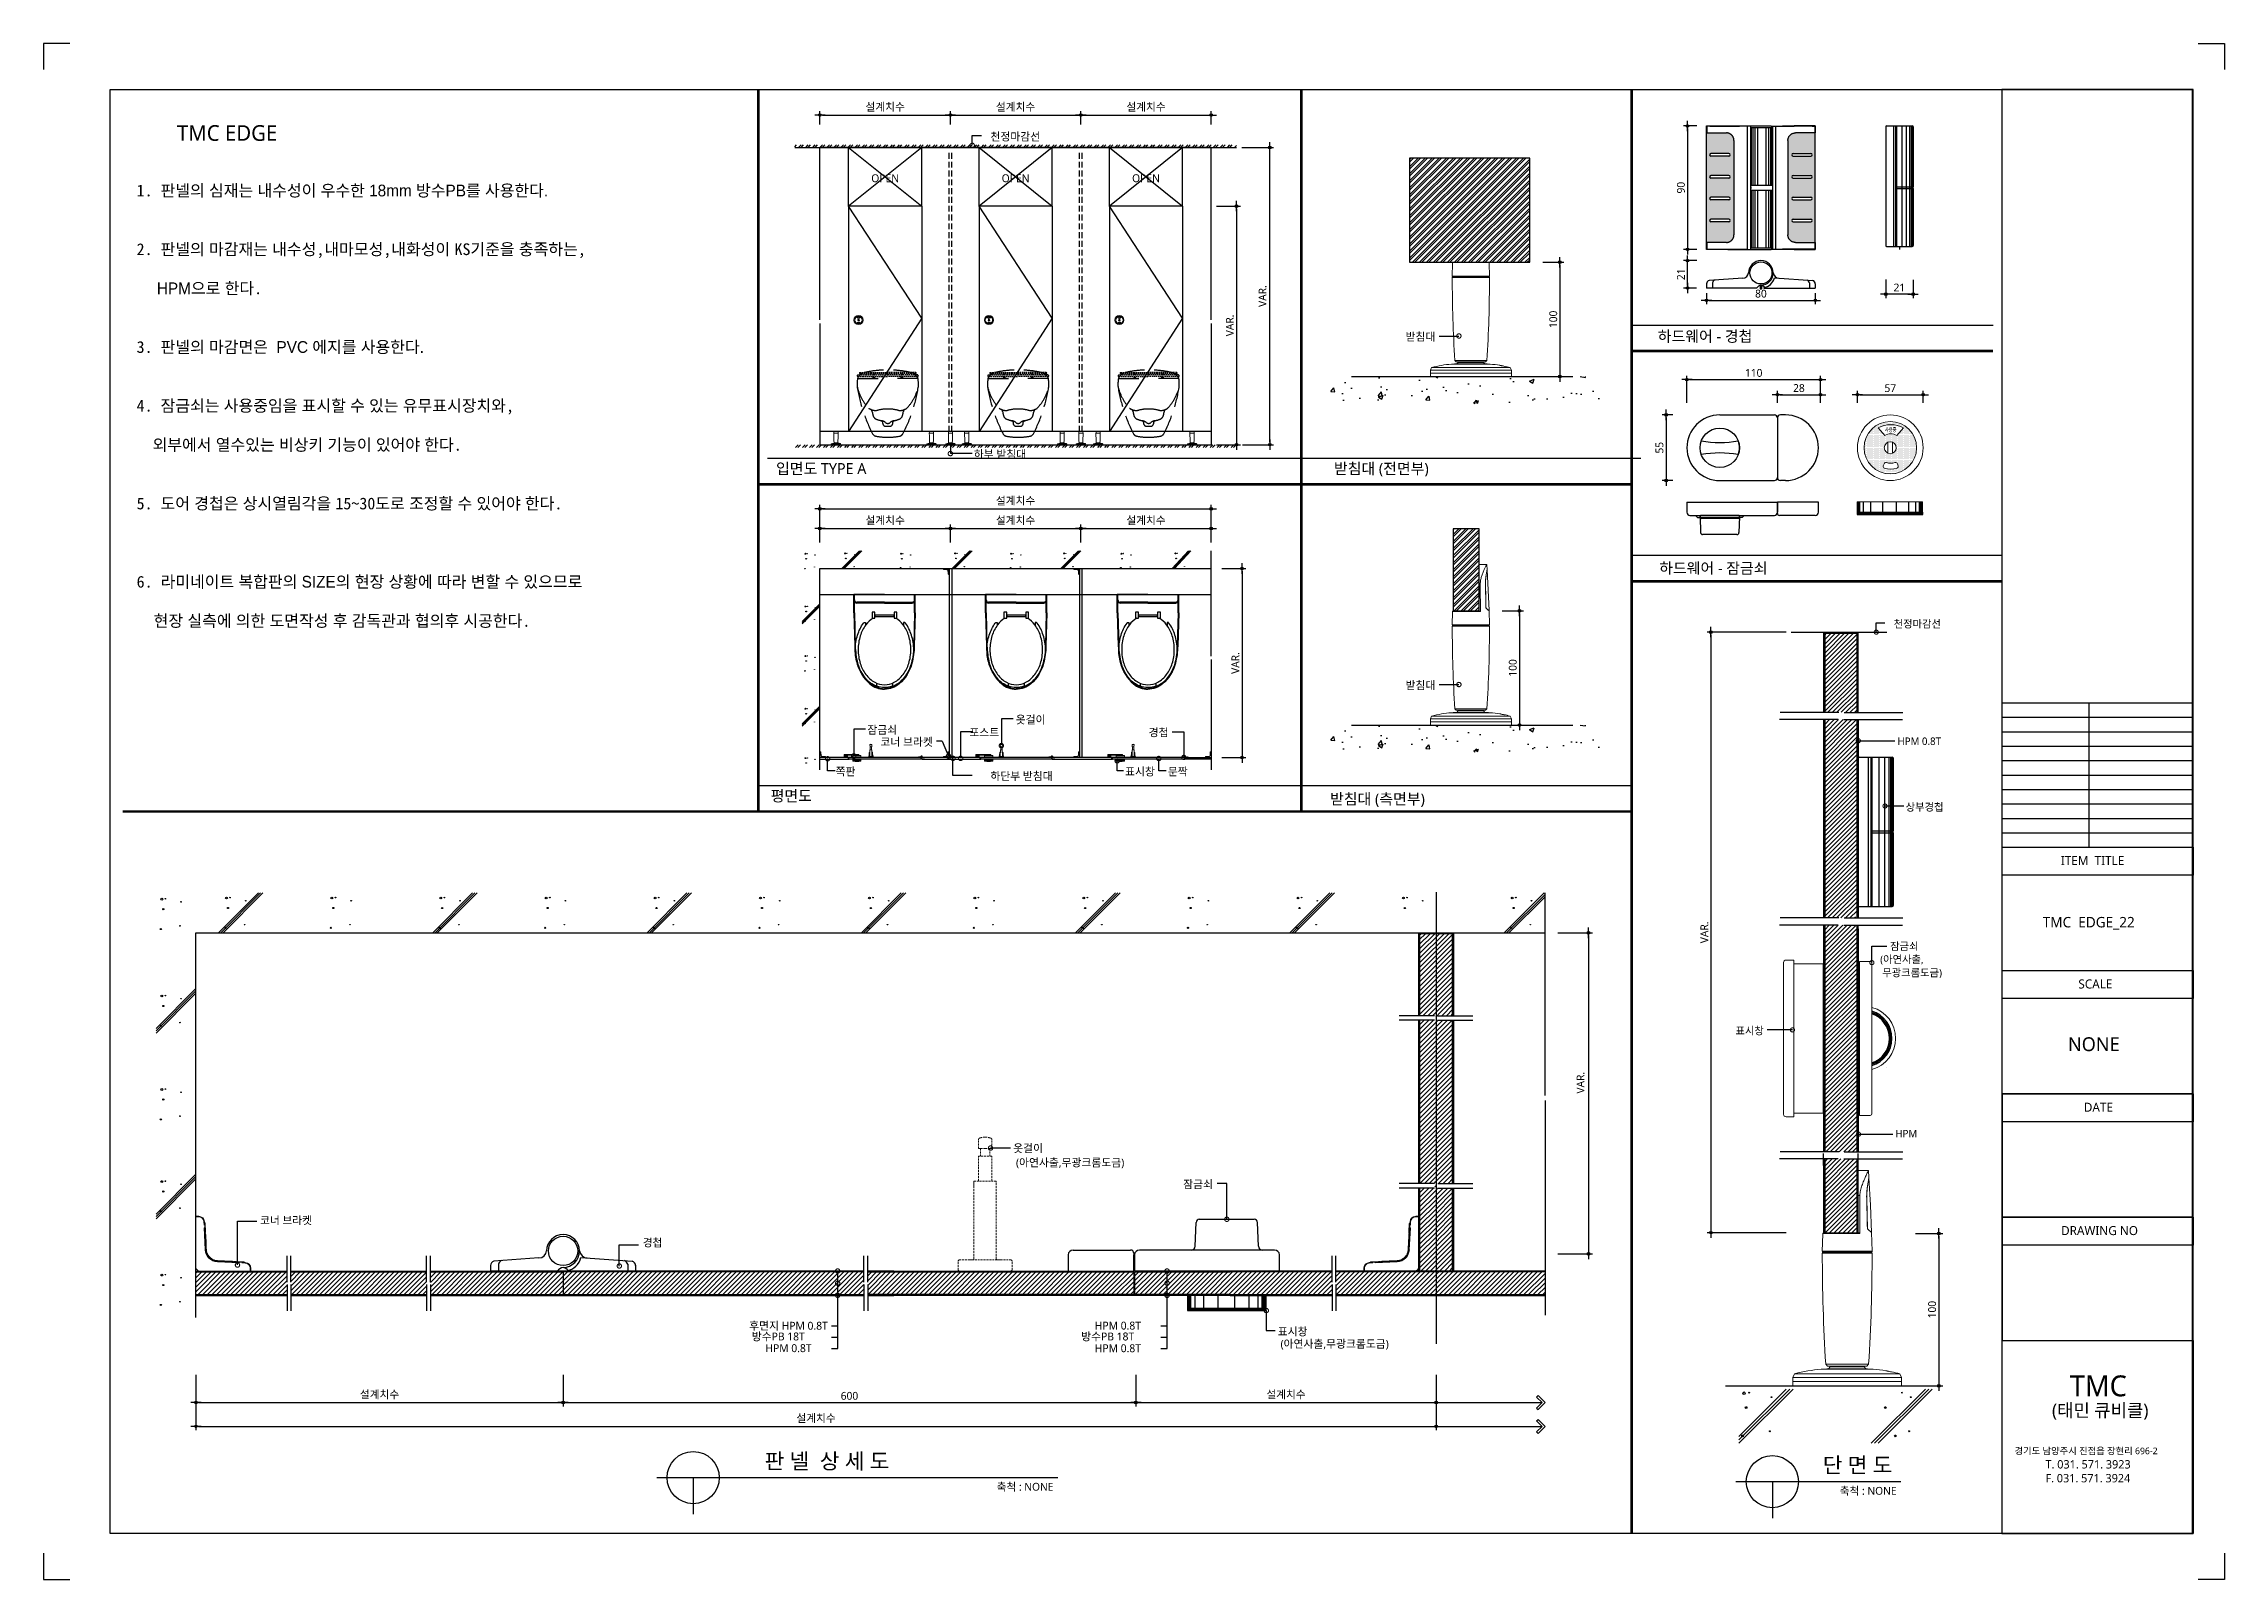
# Model space of a CAD drawing. Extents: x -256 to 8104, y -176 to 5714.
import ezdxf
from ezdxf.enums import TextEntityAlignment as Align

# ---------------------------------------------------------------- set-up
doc = ezdxf.new("R2010")
doc.units = 0
doc.header["$LTSCALE"] = 30
doc.linetypes.add('CEN', pattern=[62, 60, -1, 0, -1])
doc.linetypes.add('HIDDEN', pattern=[0.375, 0.25, -0.125])
doc.layers.get('0').update_dxf_attribs({"linetype": 'CONTINUOUS'})
doc.layers.get('DEFPOINTS').update_dxf_attribs({"linetype": 'CONTINUOUS'})
for name, color, linetype in [('02---제품선', 4, 'CONTINUOUS'), ('0_toilet', 6, 'CONTINUOUS'), ('C', 2, 'CONTINUOUS'), ('curior-0Line', 252, 'CONTINUOUS'), ('DIM', 7, 'CONTINUOUS'), ('FIN', 5, 'CONTINUOUS'), ('HAT', 8, 'CONTINUOUS'), ('HID', 9, 'HIDDEN'), ('jac text', 7, 'CONTINUOUS'), ('TIT', 3, 'CONTINUOUS'), ('경첩', 4, 'CONTINUOUS'), ('문자', 3, 'CONTINUOUS'), ('부자재', 4, 'CONTINUOUS'), ('옷걸이', 4, 'CONTINUOUS'), ('잠금쇠(회전형)', 4, 'CONTINUOUS'), ('중심선', 1, 'CEN'), ('치수', 1, 'CONTINUOUS'), ('판넬', 2, 'CONTINUOUS'), ('해치', 8, 'CONTINUOUS')]:
    doc.layers.add(name, color=color, linetype=linetype)
doc.styles.add('HDW', font='gulim.ttc')
doc.styles.add('돋움', font='malgun.ttf')
doc.dimstyles.new('10', dxfattribs={"dimscale": 10, "dimtxt": 3, "dimasz": 1, "dimexe": 1.5, "dimexo": 2, "dimgap": 1, "dimtad": 1, "dimdec": 0, "dimlunit": 6, "dimtxsty": '돋움', "dimblk": 'DIMDOT', "dimcen": -1, "dimdle": 1.5, "dimclrt": 3, "dimazin": 3, "dimtfac": 1, "dimtdec": 0, "dimtix": 1, "dimtmove": 2, "dimatfit": 3, "dimldrblk": 'DIMDOT', "dimarcsym": 0})
pattern_1 = [(45, (7208.742, -1599.455), (-8.55643, 8.55643), [])]
pattern_2 = [(45, (6401.203, -1711.034), (-8.980256, 8.980256), [])]

# ---------------------------------------------------------------- blocks, each defined once
blk = doc.blocks.new('DIMDOT')
at = {"linetype": 'Continuous'}
blk.add_line((-2, 0), (2, 0), dxfattribs=at)
for radius in [0.5, 0.25]:
    blk.add_circle((0, 0), radius, dxfattribs=at)
blk = doc.blocks.new('*D584')
at = {"layer": 'DEFPOINTS', "color": 0}
for p in [(17946.5, 3876.5), (17446.5, 3820.2), (17946.5, 3820.2)]:
    blk.add_point(p, dxfattribs=at)
at = {"layer": 'DIM', "color": 0, "lineweight": -2, "ltscale": 10}
for p, q in [((17446.5, 3840.2), (17446.5, 3891.5)), ((17456.5, 3876.5), (17936.5, 3876.5)), ((17946.5, 3840.2), (17946.5, 3891.5))]:
    blk.add_line(p, q, dxfattribs=at)
at = {"layer": 'DIM', "color": 0, "lineweight": -2, "xscale": 10, "yscale": 10, "zscale": 10, "rotation": 180}
blk.add_blockref('DIMDOT', (17446.5, 3876.5), dxfattribs=at)
at = {"layer": 'DIM', "color": 0, "lineweight": -2, "xscale": 10, "yscale": 10, "zscale": 10}
blk.add_blockref('DIMDOT', (17946.5, 3876.5), dxfattribs=at)
at = {"layer": 'DIM', "color": 3, "insert": (17696.5, 3906.1), "char_height": 30, "attachment_point": 5, "style": '돋움'}
blk.add_mtext('설계치수', dxfattribs=at)
blk = doc.blocks.new('*D585')
at = {"layer": 'DEFPOINTS', "color": 0}
for p in [(18446.5, 3876.5), (17946.5, 3820.2), (18446.5, 3820.2)]:
    blk.add_point(p, dxfattribs=at)
at = {"layer": 'DIM', "color": 0, "lineweight": -2, "ltscale": 10}
for p, q in [((17946.5, 3840.2), (17946.5, 3891.5)), ((17956.5, 3876.5), (18436.5, 3876.5)), ((18446.5, 3840.2), (18446.5, 3891.5))]:
    blk.add_line(p, q, dxfattribs=at)
at = {"layer": 'DIM', "color": 0, "lineweight": -2, "xscale": 10, "yscale": 10, "zscale": 10, "rotation": 180}
blk.add_blockref('DIMDOT', (17946.5, 3876.5), dxfattribs=at)
at = {"layer": 'DIM', "color": 0, "lineweight": -2, "xscale": 10, "yscale": 10, "zscale": 10}
blk.add_blockref('DIMDOT', (18446.5, 3876.5), dxfattribs=at)
at = {"layer": 'DIM', "color": 3, "insert": (18196.5, 3906.1), "char_height": 30, "attachment_point": 5, "style": '돋움'}
blk.add_mtext('설계치수', dxfattribs=at)
blk = doc.blocks.new('*D586')
at = {"layer": 'DEFPOINTS', "color": 0}
for p in [(18946.5, 3876.5), (18446.5, 3820.2), (18946.5, 3820.2)]:
    blk.add_point(p, dxfattribs=at)
at = {"layer": 'DIM', "color": 0, "lineweight": -2, "ltscale": 10}
for p, q in [((18446.5, 3840.2), (18446.5, 3891.5)), ((18456.5, 3876.5), (18936.5, 3876.5)), ((18946.5, 3840.2), (18946.5, 3891.5))]:
    blk.add_line(p, q, dxfattribs=at)
at = {"layer": 'DIM', "color": 0, "lineweight": -2, "xscale": 10, "yscale": 10, "zscale": 10, "rotation": 180}
blk.add_blockref('DIMDOT', (18446.5, 3876.5), dxfattribs=at)
at = {"layer": 'DIM', "color": 0, "lineweight": -2, "xscale": 10, "yscale": 10, "zscale": 10}
blk.add_blockref('DIMDOT', (18946.5, 3876.5), dxfattribs=at)
at = {"layer": 'DIM', "color": 3, "insert": (18696.5, 3906.1), "char_height": 30, "attachment_point": 5, "style": '돋움'}
blk.add_mtext('설계치수', dxfattribs=at)
blk = doc.blocks.new('*D587')
at = {"layer": 'DEFPOINTS', "color": 0}
for p in [(18946.5, 3527.3), (18946.5, 2612.3), (19043.4, 2612.3)]:
    blk.add_point(p, dxfattribs=at)
at = {"layer": 'DIM', "color": 0, "lineweight": -2, "ltscale": 10}
for p, q in [((18966.5, 3527.3), (19058.4, 3527.3)), ((19043.4, 3517.3), (19043.4, 2622.3)), ((18966.5, 2612.3), (19058.4, 2612.3))]:
    blk.add_line(p, q, dxfattribs=at)
at = {"layer": 'DIM', "color": 0, "lineweight": -2, "xscale": 10, "yscale": 10, "zscale": 10}
for p, rotation in [((19043.4, 3527.3), 90), ((19043.4, 2612.3), 270)]:
    blk.add_blockref('DIMDOT', p, dxfattribs=dict(at, rotation=rotation))
at = {"layer": 'DIM', "color": 3, "insert": (19018.2, 3069.8), "char_height": 30, "attachment_point": 5, "rotation": 90, "style": '돋움'}
blk.add_mtext('VAR.', dxfattribs=at)
blk = doc.blocks.new('*D588')
at = {"layer": 'DEFPOINTS', "color": 0}
for p in [(18967.6, 2137.4), (18967.6, 1412.4), (19064.5, 1412.4)]:
    blk.add_point(p, dxfattribs=at)
at = {"layer": 'DIM', "color": 0, "lineweight": -2, "ltscale": 10}
for p, q in [((18987.6, 2137.4), (19079.5, 2137.4)), ((19064.5, 2127.4), (19064.5, 1422.4)), ((18987.6, 1412.4), (19079.5, 1412.4))]:
    blk.add_line(p, q, dxfattribs=at)
at = {"layer": 'DIM', "color": 0, "lineweight": -2, "xscale": 10, "yscale": 10, "zscale": 10}
for p, rotation in [((19064.5, 2137.4), 90), ((19064.5, 1412.4), 270)]:
    blk.add_blockref('DIMDOT', p, dxfattribs=dict(at, rotation=rotation))
at = {"layer": 'DIM', "color": 3, "insert": (19039.2, 1774.9), "char_height": 30, "attachment_point": 5, "rotation": 90, "style": '돋움'}
blk.add_mtext('VAR.', dxfattribs=at)
blk = doc.blocks.new('_DOTSMALL')
at = {"color": 0, "linetype": 'ByBlock', "const_width": 0.5}
blk.add_lwpolyline([(-0.0625, 0, 1), (0.0625, 0, 1)], format="xyb", close=True, dxfattribs=at)
blk = doc.blocks.new('A$C63EC304E')
at = {"layer": '치수', "color": 1, "xscale": 2.5, "yscale": 2.5, "zscale": 2.5, "rotation": 234.3098741996962}
blk.add_blockref('_DOTSMALL', (0.31, 0.31), dxfattribs=at)
blk = doc.blocks.new('A$C2BC9653E')
at = {"layer": '치수', "xscale": 0.3333333333333333, "yscale": 0.3333333333333333, "zscale": 0.3333333333333333}
blk.add_blockref('A$C63EC304E', (0, 0), dxfattribs=at)
blk = doc.blocks.new('A$C7FC71301')
at = {"layer": '치수', "rotation": 180}
blk.add_blockref('A$C2BC9653E', (0.21, 0.21), dxfattribs=at)
blk = doc.blocks.new('A$C4A20372B')
at = {"layer": '치수'}
blk.add_blockref('A$C7FC71301', (0, 0), dxfattribs=at)
blk = doc.blocks.new('A$C566469F5')
at = {"layer": '치수'}
blk.add_blockref('A$C4A20372B', (0, 0), dxfattribs=at)
blk = doc.blocks.new('A$C7E317CD4')
at = {"layer": '해치', "xscale": 2, "yscale": 2, "zscale": 2}
blk.add_blockref('A$C566469F5', (0, 0), dxfattribs=at)
blk = doc.blocks.new('A$C601D7F27')
at = {"layer": '치수'}
blk.add_blockref('A$C7E317CD4', (0, 0), dxfattribs=at)
blk = doc.blocks.new('A$C38802C08')
at = {"layer": '치수'}
blk.add_blockref('A$C601D7F27', (0, 0), dxfattribs=at)
blk = doc.blocks.new('*D589')
at = {"layer": 'DEFPOINTS', "color": 0}
for p in [(18946.5, 2290.9), (18446.5, 2217.8), (18946.5, 2217.8)]:
    blk.add_point(p, dxfattribs=at)
at = {"layer": 'DIM', "color": 0, "lineweight": -2, "ltscale": 10}
for p, q in [((18446.5, 2237.8), (18446.5, 2305.9)), ((18456.5, 2290.9), (18936.5, 2290.9)), ((18946.5, 2237.8), (18946.5, 2305.9))]:
    blk.add_line(p, q, dxfattribs=at)
at = {"layer": 'DIM', "color": 0, "lineweight": -2, "xscale": 10, "yscale": 10, "zscale": 10, "rotation": 180}
blk.add_blockref('DIMDOT', (18446.5, 2290.9), dxfattribs=at)
at = {"layer": 'DIM', "color": 0, "lineweight": -2, "xscale": 10, "yscale": 10, "zscale": 10}
blk.add_blockref('DIMDOT', (18946.5, 2290.9), dxfattribs=at)
at = {"layer": 'DIM', "color": 3, "insert": (18696.5, 2320.6), "char_height": 30, "attachment_point": 5, "style": '돋움'}
blk.add_mtext('설계치수', dxfattribs=at)
blk = doc.blocks.new('*D590')
at = {"layer": 'DEFPOINTS', "color": 0}
for p in [(18946.5, 2366.3), (17446.5, 2217.8), (18946.5, 2217.8)]:
    blk.add_point(p, dxfattribs=at)
at = {"layer": 'DIM', "color": 0, "lineweight": -2, "ltscale": 10}
for p, q in [((17446.5, 2237.8), (17446.5, 2381.3)), ((17456.5, 2366.3), (18936.5, 2366.3)), ((18946.5, 2237.8), (18946.5, 2381.3))]:
    blk.add_line(p, q, dxfattribs=at)
at = {"layer": 'DIM', "color": 0, "lineweight": -2, "xscale": 10, "yscale": 10, "zscale": 10, "rotation": 180}
blk.add_blockref('DIMDOT', (17446.5, 2366.3), dxfattribs=at)
at = {"layer": 'DIM', "color": 0, "lineweight": -2, "xscale": 10, "yscale": 10, "zscale": 10}
blk.add_blockref('DIMDOT', (18946.5, 2366.3), dxfattribs=at)
at = {"layer": 'DIM', "color": 3, "insert": (18196.5, 2395.9), "char_height": 30, "attachment_point": 5, "style": '돋움'}
blk.add_mtext('설계치수', dxfattribs=at)
blk = doc.blocks.new('*D591')
at = {"layer": 'DEFPOINTS', "color": 0}
for p in [(18446.5, 2290.9), (17946.5, 2217.8), (18446.5, 2217.8)]:
    blk.add_point(p, dxfattribs=at)
at = {"layer": 'DIM', "color": 0, "lineweight": -2, "ltscale": 10}
for p, q in [((17946.5, 2237.8), (17946.5, 2305.9)), ((17956.5, 2290.9), (18436.5, 2290.9)), ((18446.5, 2237.8), (18446.5, 2305.9))]:
    blk.add_line(p, q, dxfattribs=at)
at = {"layer": 'DIM', "color": 0, "lineweight": -2, "xscale": 10, "yscale": 10, "zscale": 10, "rotation": 180}
blk.add_blockref('DIMDOT', (17946.5, 2290.9), dxfattribs=at)
at = {"layer": 'DIM', "color": 0, "lineweight": -2, "xscale": 10, "yscale": 10, "zscale": 10}
blk.add_blockref('DIMDOT', (18446.5, 2290.9), dxfattribs=at)
at = {"layer": 'DIM', "color": 3, "insert": (18196.5, 2320.6), "char_height": 30, "attachment_point": 5, "style": '돋움'}
blk.add_mtext('설계치수', dxfattribs=at)
blk = doc.blocks.new('*D592')
at = {"layer": 'DEFPOINTS', "color": 0}
for p in [(17946.5, 2290.9), (17446.5, 2217.8), (17946.5, 2217.8)]:
    blk.add_point(p, dxfattribs=at)
at = {"layer": 'DIM', "color": 0, "lineweight": -2, "ltscale": 10}
for p, q in [((17446.5, 2237.8), (17446.5, 2305.9)), ((17456.5, 2290.9), (17936.5, 2290.9)), ((17946.5, 2237.8), (17946.5, 2305.9))]:
    blk.add_line(p, q, dxfattribs=at)
at = {"layer": 'DIM', "color": 0, "lineweight": -2, "xscale": 10, "yscale": 10, "zscale": 10, "rotation": 180}
blk.add_blockref('DIMDOT', (17446.5, 2290.9), dxfattribs=at)
at = {"layer": 'DIM', "color": 0, "lineweight": -2, "xscale": 10, "yscale": 10, "zscale": 10}
blk.add_blockref('DIMDOT', (17946.5, 2290.9), dxfattribs=at)
at = {"layer": 'DIM', "color": 3, "insert": (17696.5, 2320.6), "char_height": 30, "attachment_point": 5, "style": '돋움'}
blk.add_mtext('설계치수', dxfattribs=at)
blk = doc.blocks.new('*D593')
at = {"layer": 'DEFPOINTS', "color": 0}
for p in [(21282, 2861.8), (20770, 2753.2), (21282, 2753.2)]:
    blk.add_point(p, dxfattribs=at)
at = {"layer": 'DIM', "color": 0, "lineweight": -2, "ltscale": 10}
for p, q in [((20770, 2773.2), (20770, 2876.8)), ((20780, 2861.8), (21272, 2861.8)), ((21282, 2773.2), (21282, 2876.8))]:
    blk.add_line(p, q, dxfattribs=at)
at = {"layer": 'DIM', "color": 0, "lineweight": -2, "xscale": 10, "yscale": 10, "zscale": 10, "rotation": 180}
blk.add_blockref('DIMDOT', (20770, 2861.8), dxfattribs=at)
at = {"layer": 'DIM', "color": 0, "lineweight": -2, "xscale": 10, "yscale": 10, "zscale": 10}
blk.add_blockref('DIMDOT', (21282, 2861.8), dxfattribs=at)
at = {"layer": 'DIM', "color": 3, "insert": (21026, 2887.4), "char_height": 30, "attachment_point": 5, "style": '돋움'}
blk.add_mtext('110', dxfattribs=at)
blk = doc.blocks.new('*D594')
at = {"layer": 'DEFPOINTS', "color": 0}
for p in [(21282, 2803.9), (21117, 2753.2), (21282, 2753.2)]:
    blk.add_point(p, dxfattribs=at)
at = {"layer": 'DIM', "color": 0, "lineweight": -2, "ltscale": 10}
for p, q in [((21117, 2773.2), (21117, 2818.9)), ((21127, 2803.9), (21272, 2803.9)), ((21282, 2773.2), (21282, 2818.9))]:
    blk.add_line(p, q, dxfattribs=at)
at = {"layer": 'DIM', "color": 0, "lineweight": -2, "xscale": 10, "yscale": 10, "zscale": 10, "rotation": 180}
blk.add_blockref('DIMDOT', (21117, 2803.9), dxfattribs=at)
at = {"layer": 'DIM', "color": 0, "lineweight": -2, "xscale": 10, "yscale": 10, "zscale": 10}
blk.add_blockref('DIMDOT', (21282, 2803.9), dxfattribs=at)
at = {"layer": 'DIM', "color": 3, "insert": (21199.5, 2829.4), "char_height": 30, "attachment_point": 5, "style": '돋움'}
blk.add_mtext('28', dxfattribs=at)
blk = doc.blocks.new('*D595')
at = {"layer": 'DEFPOINTS', "color": 0}
for p in [(21675.7, 2803.9), (21423.7, 2753.2), (21675.7, 2753.2)]:
    blk.add_point(p, dxfattribs=at)
at = {"layer": 'DIM', "color": 0, "lineweight": -2, "ltscale": 10}
for p, q in [((21423.7, 2773.2), (21423.7, 2818.9)), ((21433.7, 2803.9), (21665.7, 2803.9)), ((21675.7, 2773.2), (21675.7, 2818.9))]:
    blk.add_line(p, q, dxfattribs=at)
at = {"layer": 'DIM', "color": 0, "lineweight": -2, "xscale": 10, "yscale": 10, "zscale": 10, "rotation": 180}
blk.add_blockref('DIMDOT', (21423.7, 2803.9), dxfattribs=at)
at = {"layer": 'DIM', "color": 0, "lineweight": -2, "xscale": 10, "yscale": 10, "zscale": 10}
blk.add_blockref('DIMDOT', (21675.7, 2803.9), dxfattribs=at)
at = {"layer": 'DIM', "color": 3, "insert": (21549.7, 2829.1), "char_height": 30, "attachment_point": 5, "style": '돋움'}
blk.add_mtext('57', dxfattribs=at)
blk = doc.blocks.new('*D596')
at = {"layer": 'DEFPOINTS', "color": 0}
for p in [(20827.6, 3834.6), (20772.6, 3361.5), (20827.6, 3361.5)]:
    blk.add_point(p, dxfattribs=at)
at = {"layer": 'DIM', "color": 0, "lineweight": -2, "ltscale": 10}
for p, q in [((20807.6, 3834.6), (20757.6, 3834.6)), ((20772.6, 3824.6), (20772.6, 3371.5)), ((20807.6, 3361.5), (20757.6, 3361.5))]:
    blk.add_line(p, q, dxfattribs=at)
at = {"layer": 'DIM', "color": 0, "lineweight": -2, "xscale": 10, "yscale": 10, "zscale": 10}
for p, rotation in [((20772.6, 3834.6), 90), ((20772.6, 3361.5), 270)]:
    blk.add_blockref('DIMDOT', p, dxfattribs=dict(at, rotation=rotation))
at = {"layer": 'DIM', "color": 3, "insert": (20747.1, 3598), "char_height": 30, "attachment_point": 5, "rotation": 90, "style": '돋움'}
blk.add_mtext('90', dxfattribs=at)
blk = doc.blocks.new('*D597')
at = {"layer": 'DEFPOINTS', "color": 0}
for p in [(20845.2, 3213.2), (21262.3, 3213.2), (21262.3, 3165.9)]:
    blk.add_point(p, dxfattribs=at)
at = {"layer": 'DIM', "color": 0, "lineweight": -2, "ltscale": 10}
for p, q in [((20845.2, 3193.2), (20845.2, 3150.9)), ((21262.3, 3193.2), (21262.3, 3150.9)), ((20855.2, 3165.9), (21252.3, 3165.9))]:
    blk.add_line(p, q, dxfattribs=at)
at = {"layer": 'DIM', "color": 0, "lineweight": -2, "xscale": 10, "yscale": 10, "zscale": 10, "rotation": 180}
blk.add_blockref('DIMDOT', (20845.2, 3165.9), dxfattribs=at)
at = {"layer": 'DIM', "color": 0, "lineweight": -2, "xscale": 10, "yscale": 10, "zscale": 10}
blk.add_blockref('DIMDOT', (21262.3, 3165.9), dxfattribs=at)
at = {"layer": 'DIM', "color": 3, "insert": (21053.8, 3191.4), "char_height": 30, "attachment_point": 5, "style": '돋움'}
blk.add_mtext('80', dxfattribs=at)
blk = doc.blocks.new('*D598')
at = {"layer": 'DEFPOINTS', "color": 0}
for p in [(20772.6, 3318.2), (20827.6, 3318.2), (20826.9, 3213.2)]:
    blk.add_point(p, dxfattribs=at)
at = {"layer": 'DIM', "color": 0, "lineweight": -2, "ltscale": 10}
for p, q in [((20807.6, 3318.2), (20757.6, 3318.2)), ((20772.6, 3223.2), (20772.6, 3308.2)), ((20806.9, 3213.2), (20757.6, 3213.2))]:
    blk.add_line(p, q, dxfattribs=at)
at = {"layer": 'DIM', "color": 0, "lineweight": -2, "xscale": 10, "yscale": 10, "zscale": 10}
for p, rotation in [((20772.6, 3318.2), 90), ((20772.6, 3213.2), 270)]:
    blk.add_blockref('DIMDOT', p, dxfattribs=dict(at, rotation=rotation))
at = {"layer": 'DIM', "color": 3, "insert": (20747.3, 3265.7), "char_height": 30, "attachment_point": 5, "rotation": 90, "style": '돋움'}
blk.add_mtext('21', dxfattribs=at)
blk = doc.blocks.new('*D599')
at = {"layer": 'DEFPOINTS', "color": 0}
for p in [(21532.1, 3265.4), (21637.1, 3264.7), (21532.1, 3189.7)]:
    blk.add_point(p, dxfattribs=at)
at = {"layer": 'DIM', "color": 0, "lineweight": -2, "ltscale": 10}
for p, q in [((21532.1, 3245.4), (21532.1, 3174.7)), ((21627.1, 3189.7), (21542.1, 3189.7)), ((21637.1, 3244.7), (21637.1, 3174.7))]:
    blk.add_line(p, q, dxfattribs=at)
at = {"layer": 'DIM', "color": 0, "lineweight": -2, "xscale": 10, "yscale": 10, "zscale": 10, "rotation": 180}
blk.add_blockref('DIMDOT', (21532.1, 3189.7), dxfattribs=at)
at = {"layer": 'DIM', "color": 0, "lineweight": -2, "xscale": 10, "yscale": 10, "zscale": 10}
blk.add_blockref('DIMDOT', (21637.1, 3189.7), dxfattribs=at)
at = {"layer": 'DIM', "color": 3, "insert": (21584.6, 3215.1), "char_height": 30, "attachment_point": 5, "style": '돋움'}
blk.add_mtext('21', dxfattribs=at)
blk = doc.blocks.new('A$C10E41893')
at = {"layer": '부자재'}
for p, q in [((6, 0), (6, 196)), ((123, 196), (6, 196)), ((123, 192), (6, 192)), ((55, 0), (55, 177)), ((61, 0), (61, 177)), ((6, 0), (6, -196)), ((55, 0), (55, -177)), ((61, 0), (61, -177)), ((123, -192), (6, -192)), ((123, -196), (6, -196))]:
    blk.add_line(p, q, dxfattribs=at)
for points in [[(123, 196, -0.012538), (123, 196), (335, 190, -0.055395), (445, 175, -0.154276), (577, 93, -0.179504), (612, 0, -0.179504)], [(123, 192, -0.012538), (123, 192), (335, 187, -0.055395), (444, 172, -0.154276), (574, 91, -0.179504), (608, 0, -0.179504)], [(157, -72, 0.089162), (200, -119, 0.085733), (270, -155, 0.075373), (359, -168, 0.075373), (447, -155, 0.085733), (517, -119, 0.106084), (567, -62, 0.126931), (583, 0, 0.126931), (567, 62, 0.106084), (517, 119, 0.085733), (447, 155, 0.075373), (359, 168, 0.075373), (270, 155, 0.085733), (200, 119, 0.089162), (157, 72)], [(572, 51), (589, 51), (589, 60, 0.021185), (583, 71, 0.106084), (528, 134, 0.085733), (453, 172, 0.075373), (359, 187, 0.075373), (265, 172, 0.085733), (189, 134, 0.007337), (184, 130), (184, 122), (205, 122)], [(123, -196, 0.012538), (123, -196), (335, -190, 0.055395), (445, -175, 0.154276), (577, -93, 0.179504), (612, 0, 0.179504)], [(123, -192, 0.012538), (123, -192), (335, -187, 0.055395), (444, -172, 0.154276), (574, -91, 0.179504), (608, 0, 0.179504)], [(589, -51, 0.090214), (598, 0, 0.090214), (589, 51, 0.106084)], [(572, -51), (589, -51), (589, -60, -0.021185), (583, -71, -0.106084), (528, -134, -0.085733), (453, -172, -0.075373), (359, -187, -0.075373), (265, -172, -0.085733), (189, -134, -0.007337), (184, -130), (184, -122), (205, -122)]]:
    blk.add_lwpolyline(points, format="xyb", dxfattribs=at)
blk.add_lwpolyline([(138, -61), (119, -61), (119, -79), (157, -79), (157, -61), (138, -61), (147, -61), (147, 61), (138, 61), (157, 61), (157, 79), (119, 79), (119, 61), (138, 61), (138, -61), (119, -61)], dxfattribs=at)
for centre, start, end in [((40, 177), 0, 90), ((46, 177), 0, 90), ((40, -177), 270, 0), ((46, -177), 270, 0)]:
    blk.add_arc(centre, 15, start, end, dxfattribs=at)
blk = doc.blocks.new('A$C460A2A32')
at = {"color": 0}
for p, q in [((3, 20), (0, 16)), ((3, 20), (9, 20)), ((4, 10), (162, 10)), ((9, 20), (162, 20)), ((13, 32), (11, 30)), ((13, 32), (162, 32)), ((13, 27), (162, 27)), ((312, 32), (162, 32)), ((312, 27), (162, 27)), ((316, 20), (162, 20)), ((321, 10), (162, 10)), ((312, 32), (313, 30)), ((322, 20), (316, 20)), ((322, 20), (324, 16))]:
    blk.add_line(p, q, dxfattribs=at)
for centre, radius, start, end in [((4, 14), 4, 150.0107, 270), ((13, 29), 2, 135, 270), ((109, 28), 26, 182.6717, 198.4118), ((109, 10), 26, 180, 202.6199), ((107, 28), 23, 183.0205, 200.9186), ((107, 10), 23, 180, 205.7715), ((69, 10), 23, 334.2285, 0), ((69, 28), 23, 339.0814, 356.9795), ((67, 10), 26, 337.3801, 0), ((67, 28), 26, 341.5882, 357.3283), ((257, 10), 26, 180, 202.6199), ((257, 28), 26, 182.6717, 198.4118), ((256, 28), 23, 183.0205, 200.9186), ((256, 10), 23, 180, 205.7715), ((217, 10), 23, 334.2285, 0), ((217, 28), 23, 339.0814, 356.9795), ((216, 28), 26, 341.5882, 357.3283), ((216, 10), 26, 337.3801, 0), ((312, 29), 2, 270, 45), ((321, 14), 4, 270, 29.9893)]:
    blk.add_arc(centre, radius, start, end, dxfattribs=at)
blk = doc.blocks.new('*D600')
at = {"layer": 'DEFPOINTS', "color": 0}
for p in [(20735.7, 2726.7), (20690, 2474.7), (20735.7, 2474.7)]:
    blk.add_point(p, dxfattribs=at)
at = {"layer": 'DIM', "color": 0, "lineweight": -2, "ltscale": 10}
for p, q in [((20715.7, 2726.7), (20675, 2726.7)), ((20690, 2716.7), (20690, 2484.7)), ((20715.7, 2474.7), (20675, 2474.7))]:
    blk.add_line(p, q, dxfattribs=at)
at = {"layer": 'DIM', "color": 0, "lineweight": -2, "xscale": 10, "yscale": 10, "zscale": 10}
for p, rotation in [((20690, 2726.7), 90), ((20690, 2474.7), 270)]:
    blk.add_blockref('DIMDOT', p, dxfattribs=dict(at, rotation=rotation))
at = {"layer": 'DIM', "color": 3, "insert": (20664.7, 2600.7), "char_height": 30, "attachment_point": 5, "rotation": 90, "style": '돋움'}
blk.add_mtext('55', dxfattribs=at)
blk = doc.blocks.new('*D601')
at = {"layer": 'DEFPOINTS', "color": 0}
for p in [(21171, 1893.6), (20862.2, -409.7), (21171, -409.7)]:
    blk.add_point(p, dxfattribs=at)
at = {"layer": 'DIM', "color": 0, "lineweight": -2, "ltscale": 10}
for p, q in [((21151, 1893.6), (20847.2, 1893.6)), ((20862.2, 1883.6), (20862.2, -399.7)), ((21151, -409.7), (20847.2, -409.7))]:
    blk.add_line(p, q, dxfattribs=at)
at = {"layer": 'DIM', "color": 0, "lineweight": -2, "xscale": 10, "yscale": 10, "zscale": 10}
for p, rotation in [((20862.2, 1893.6), 90), ((20862.2, -409.7), 270)]:
    blk.add_blockref('DIMDOT', p, dxfattribs=dict(at, rotation=rotation))
at = {"layer": 'DIM', "color": 3, "insert": (20837, 742), "char_height": 30, "attachment_point": 5, "rotation": 90, "style": '돋움'}
blk.add_mtext('VAR.', dxfattribs=at)
blk = doc.blocks.new('A$C13EB2441')
for p, q in [((0.84, 7.37), (0.84, 14.11)), ((0.84, 6.74), (0.84, 0))]:
    blk.add_line(p, q)
blk = doc.blocks.new('*D602')
at = {"layer": 'DEFPOINTS', "color": 0}
for p in [(21626.7, -412.6), (21635.8, -996.9), (21735.6, -996.9)]:
    blk.add_point(p, dxfattribs=at)
at = {"layer": 'DIM', "color": 0, "lineweight": -2, "ltscale": 10}
for p, q in [((21646.7, -412.6), (21750.6, -412.6)), ((21735.6, -422.6), (21735.6, -986.9)), ((21655.8, -996.9), (21750.6, -996.9))]:
    blk.add_line(p, q, dxfattribs=at)
at = {"layer": 'DIM', "color": 0, "lineweight": -2, "xscale": 10, "yscale": 10, "zscale": 10}
for p, rotation in [((21735.6, -412.6), 90), ((21735.6, -996.9), 270)]:
    blk.add_blockref('DIMDOT', p, dxfattribs=dict(at, rotation=rotation))
at = {"layer": 'DIM', "color": 3, "insert": (21710, -704.8), "char_height": 30, "attachment_point": 5, "rotation": 90, "style": '돋움'}
blk.add_mtext('100', dxfattribs=at)
blk = doc.blocks.new('*D603')
at = {"layer": 'DEFPOINTS', "color": 0}
for p in [(20042.1, 1975.3), (19985.3, 1537.1), (20128.2, 1537.1)]:
    blk.add_point(p, dxfattribs=at)
at = {"layer": 'DIM', "color": 0, "lineweight": -2, "ltscale": 10}
for p, q in [((20062.1, 1975.3), (20143.2, 1975.3)), ((20128.2, 1965.3), (20128.2, 1547.1)), ((20005.3, 1537.1), (20143.2, 1537.1))]:
    blk.add_line(p, q, dxfattribs=at)
at = {"layer": 'DIM', "color": 0, "lineweight": -2, "xscale": 10, "yscale": 10, "zscale": 10}
for p, rotation in [((20128.2, 1975.3), 90), ((20128.2, 1537.1), 270)]:
    blk.add_blockref('DIMDOT', p, dxfattribs=dict(at, rotation=rotation))
at = {"layer": 'DIM', "color": 3, "insert": (20102.6, 1756.2), "char_height": 30, "attachment_point": 5, "rotation": 90, "style": '돋움'}
blk.add_mtext('100', dxfattribs=at)
blk = doc.blocks.new('*D604')
at = {"layer": 'DEFPOINTS', "color": 0}
for p in [(19043.4, 3752.1), (19170.8, 3752.1), (19045.9, 2612.3)]:
    blk.add_point(p, dxfattribs=at)
at = {"layer": 'DIM', "color": 0, "lineweight": -2, "ltscale": 10}
for p, q in [((19063.4, 3752.1), (19185.8, 3752.1)), ((19170.8, 2622.3), (19170.8, 3742.1)), ((19065.9, 2612.3), (19185.8, 2612.3))]:
    blk.add_line(p, q, dxfattribs=at)
at = {"layer": 'DIM', "color": 0, "lineweight": -2, "xscale": 10, "yscale": 10, "zscale": 10}
for p, rotation in [((19170.8, 3752.1), 90), ((19170.8, 2612.3), 270)]:
    blk.add_blockref('DIMDOT', p, dxfattribs=dict(at, rotation=rotation))
at = {"layer": 'DIM', "color": 3, "insert": (19143.5, 3182.2), "char_height": 30, "attachment_point": 5, "rotation": 90, "style": '돋움'}
blk.add_mtext('VAR.', dxfattribs=at)
blk = doc.blocks.new('*D605')
at = {"layer": 'DEFPOINTS', "color": 0}
for p in [(20197.2, 3312), (20140.4, 2873.8), (20283.3, 2873.8)]:
    blk.add_point(p, dxfattribs=at)
at = {"layer": 'DIM', "color": 0, "lineweight": -2, "ltscale": 10}
for p, q in [((20217.2, 3312), (20298.3, 3312)), ((20283.3, 3302), (20283.3, 2883.8)), ((20160.4, 2873.8), (20298.3, 2873.8))]:
    blk.add_line(p, q, dxfattribs=at)
at = {"layer": 'DIM', "color": 0, "lineweight": -2, "xscale": 10, "yscale": 10, "zscale": 10}
for p, rotation in [((20283.3, 3312), 90), ((20283.3, 2873.8), 270)]:
    blk.add_blockref('DIMDOT', p, dxfattribs=dict(at, rotation=rotation))
at = {"layer": 'DIM', "color": 3, "insert": (20257.8, 3092.9), "char_height": 30, "attachment_point": 5, "rotation": 90, "style": '돋움'}
blk.add_mtext('100', dxfattribs=at)
blk = doc.blocks.new('*D606')
at = {"layer": 'DEFPOINTS', "color": 0}
for p in [(15054.6, -935.5), (16461.7, -935.5), (16461.7, -1061.2)]:
    blk.add_point(p, dxfattribs=at)
at = {"layer": 'DIM', "color": 0, "lineweight": -2, "ltscale": 10}
for p, q in [((15054.6, -955.5), (15054.6, -1076.2)), ((16461.7, -955.5), (16461.7, -1076.2)), ((15064.6, -1061.2), (16451.7, -1061.2))]:
    blk.add_line(p, q, dxfattribs=at)
at = {"layer": 'DIM', "color": 0, "lineweight": -2, "xscale": 10, "yscale": 10, "zscale": 10, "rotation": 180}
blk.add_blockref('DIMDOT', (15054.6, -1061.2), dxfattribs=at)
at = {"layer": 'DIM', "color": 0, "lineweight": -2, "xscale": 10, "yscale": 10, "zscale": 10}
blk.add_blockref('DIMDOT', (16461.7, -1061.2), dxfattribs=at)
at = {"layer": 'DIM', "color": 3, "insert": (15758.2, -1031.6), "char_height": 30, "attachment_point": 5, "style": '돋움'}
blk.add_mtext('설계치수', dxfattribs=at)
blk = doc.blocks.new('*D607')
at = {"layer": 'DEFPOINTS', "color": 0}
for p in [(15054.6, -935.5), (19808.5, -935.5), (19808.5, -1152.7)]:
    blk.add_point(p, dxfattribs=at)
at = {"layer": 'DIM', "color": 0, "lineweight": -2, "ltscale": 10}
for p, q in [((15054.6, -955.5), (15054.6, -1167.7)), ((19808.5, -955.5), (19808.5, -1167.7)), ((15064.6, -1152.7), (19798.5, -1152.7))]:
    blk.add_line(p, q, dxfattribs=at)
at = {"layer": 'DIM', "color": 0, "lineweight": -2, "xscale": 10, "yscale": 10, "zscale": 10, "rotation": 180}
blk.add_blockref('DIMDOT', (15054.6, -1152.7), dxfattribs=at)
at = {"layer": 'DIM', "color": 0, "lineweight": -2, "xscale": 10, "yscale": 10, "zscale": 10}
blk.add_blockref('DIMDOT', (19808.5, -1152.7), dxfattribs=at)
at = {"layer": 'DIM', "color": 3, "insert": (17431.6, -1123), "char_height": 30, "attachment_point": 5, "style": '돋움'}
blk.add_mtext('설계치수', dxfattribs=at)
blk = doc.blocks.new('*D608')
at = {"layer": 'DEFPOINTS', "color": 0}
for p in [(18657.7, -935.5), (19808.5, -935.5), (19808.5, -1061.2)]:
    blk.add_point(p, dxfattribs=at)
at = {"layer": 'DIM', "color": 0, "lineweight": -2, "ltscale": 10}
for p, q in [((18657.7, -955.5), (18657.7, -1076.2)), ((19808.5, -955.5), (19808.5, -1076.2)), ((18667.7, -1061.2), (19798.5, -1061.2))]:
    blk.add_line(p, q, dxfattribs=at)
at = {"layer": 'DIM', "color": 0, "lineweight": -2, "xscale": 10, "yscale": 10, "zscale": 10, "rotation": 180}
blk.add_blockref('DIMDOT', (18657.7, -1061.2), dxfattribs=at)
at = {"layer": 'DIM', "color": 0, "lineweight": -2, "xscale": 10, "yscale": 10, "zscale": 10}
blk.add_blockref('DIMDOT', (19808.5, -1061.2), dxfattribs=at)
at = {"layer": 'DIM', "color": 3, "insert": (19233.1, -1031.6), "char_height": 30, "attachment_point": 5, "style": '돋움'}
blk.add_mtext('설계치수', dxfattribs=at)
blk = doc.blocks.new('*D609')
at = {"layer": 'DEFPOINTS', "color": 0}
for p in [(16461.7, -935.5), (18657.7, -935.5), (18657.7, -1061.2)]:
    blk.add_point(p, dxfattribs=at)
at = {"layer": 'DIM', "color": 0, "lineweight": -2, "ltscale": 10}
for p, q in [((16461.7, -955.5), (16461.7, -1076.2)), ((18657.7, -955.5), (18657.7, -1076.2)), ((16471.7, -1061.2), (18647.7, -1061.2))]:
    blk.add_line(p, q, dxfattribs=at)
at = {"layer": 'DIM', "color": 0, "lineweight": -2, "xscale": 10, "yscale": 10, "zscale": 10, "rotation": 180}
blk.add_blockref('DIMDOT', (16461.7, -1061.2), dxfattribs=at)
at = {"layer": 'DIM', "color": 0, "lineweight": -2, "xscale": 10, "yscale": 10, "zscale": 10}
blk.add_blockref('DIMDOT', (18657.7, -1061.2), dxfattribs=at)
at = {"layer": 'DIM', "color": 3, "insert": (17559.7, -1035.7), "char_height": 30, "attachment_point": 5, "style": '돋움'}
blk.add_mtext('600', dxfattribs=at)
blk = doc.blocks.new('A$C06B31977')
for p, q in [((1.26, 11.06), (1.26, 21.17)), ((1.26, 10.11), (1.26, 0))]:
    blk.add_line(p, q)
blk = doc.blocks.new('*D610')
at = {"layer": 'DEFPOINTS', "color": 0}
for p in [(20255.3, 740.1), (20255.3, -491.2), (20393.2, -491.2)]:
    blk.add_point(p, dxfattribs=at)
at = {"layer": 'DIM', "color": 0, "lineweight": -2, "ltscale": 10}
for p, q in [((20275.3, 740.1), (20408.2, 740.1)), ((20393.2, 730.1), (20393.2, -481.2)), ((20275.3, -491.2), (20408.2, -491.2))]:
    blk.add_line(p, q, dxfattribs=at)
at = {"layer": 'DIM', "color": 0, "lineweight": -2, "xscale": 10, "yscale": 10, "zscale": 10}
for p, rotation in [((20393.2, 740.1), 90), ((20393.2, -491.2), 270)]:
    blk.add_blockref('DIMDOT', p, dxfattribs=dict(at, rotation=rotation))
at = {"layer": 'DIM', "color": 3, "insert": (20362.4, 165.4), "char_height": 30, "attachment_point": 5, "rotation": 90, "style": '돋움'}
blk.add_mtext('VAR.', dxfattribs=at)
blk = doc.blocks.new('EDGE_22', base_point=(14726.3, -1563.7))
at = {"layer": 'HAT'}
h = blk.add_hatch(dxfattribs=at)
h.set_pattern_fill('ANSI32', color=256, scale=2, style=0)
h.set_pattern_definition([(45, (6110.438, -1880.92), (-13.470384, 13.470384), []), (45, (6119.419, -1880.92), (-13.470384, 13.470384), [])])
h.paths.add_polyline_path([(17349.8, 3762.1), (19043.4, 3762.1), (19043.4, 3752.1), (17349.8, 3752.1)])
h = blk.add_hatch(dxfattribs=at)
h.set_pattern_fill('ANSI32', color=256, scale=2, style=0)
h.set_pattern_definition([(45, (6404.808, -1739.444), (-13.470384, 13.470384), []), (45, (6413.788, -1739.444), (-13.470384, 13.470384), [])])
h.paths.add_polyline_path([(20007.7, 3311.9), (20167.7, 3311.9), (20167.7, 3711.3), (19706.9, 3711.3), (19706.9, 3311.9)])
h = blk.add_hatch(dxfattribs=at)
h.set_pattern_fill('ANSI32', color=256, scale=2, style=0)
h.set_pattern_definition([(45, (6110.438, -1698.94), (-13.470384, 13.470384), []), (45, (6119.419, -1698.94), (-13.470384, 13.470384), [])])
h.paths.add_polyline_path([(17349.8, 2601.8), (19043.4, 2601.8), (19043.4, 2611.8), (17349.8, 2611.8)])
h = blk.add_hatch(dxfattribs=at)
h.set_pattern_fill('ANSI32', color=256, scale=2, style=0)
h.set_pattern_definition([(45, (6427.668, -1839.629), (-13.470384, 13.470384), []), (45, (6436.649, -1839.629), (-13.470384, 13.470384), [])])
h.paths.add_polyline_path([(19874.1, 1975.2), (19973.6, 1975.2), (19973.6, 2289.6), (19874.1, 2289.6)])
at = {"layer": 'HAT', "transparency": 33554687}
h = blk.add_hatch(dxfattribs=at)
h.set_pattern_fill('ANSI31', color=256, scale=3.811219)
h.set_pattern_definition(pattern_1)
h.paths.add_polyline_path([(21352.2, 1585.9), (21373.4, 1585.9), (21422.3, 1585.9), (21422.3, 1888.9), (21298.4, 1888.9), (21298.4, 1585.9)])
at = {"layer": 'HAT'}
h = blk.add_hatch(dxfattribs=at)
h.set_pattern_fill('ANSI31', color=256, scale=3.811219, style=0)
h.set_pattern_definition(pattern_1)
edge = h.paths.add_edge_path()
edge.add_line((21422.3, 1511.8), (21365.7, 1511.8))
edge.add_arc((21363.7, 1511.8), 1.99, -54.30987, 0, ccw=False)
edge.add_arc((21363.7, 1511.8), 1.99, 125.69013, 305.69013, ccw=False)
edge.add_arc((21363.7, 1511.8), 1.99, 0, 125.69013, ccw=False)
edge.add_line((21365.7, 1511.8), (21422.3, 1511.8))
edge.add_line((21422.3, 1511.8), (21422.3, 1558.3))
edge.add_line((21422.3, 1558.3), (21412.5, 1558.3))
edge.add_spline(control_points=[(21409.8, 1550.8), (21410.7, 1553.3), (21411.6, 1555.8), (21412.5, 1558.3)], knot_values=[0, 0, 0, 0, 0.152076, 0.152076, 0.152076, 0.152076], degree=3, periodic=0)
edge.add_line((21412.5, 1558.3), (21360.4, 1558.3))
edge.add_line((21360.4, 1558.3), (21360.4, 797.4))
edge.add_line((21360.4, 797.4), (21414.4, 797.4))
edge.add_spline(control_points=[(21414.4, 797.4), (21417.5, 805.7), (21420.3, 813.2), (21422.3, 816.8)], knot_values=[0.152076, 0.152076, 0.152076, 0.152076, 0.673721, 0.673721, 0.673721, 0.673721], degree=3, periodic=0)
edge.add_spline(control_points=[(21424.6, 797.4), (21425.1, 807), (21426.1, 821.5), (21423.4, 818.7), (21422.3, 816.8)], knot_values=[0.673721, 0.673721, 0.673721, 0.673721, 1.332503, 1.60798, 1.60798, 1.60798, 1.60798], degree=3, periodic=0)
edge.add_line((21422.3, 816.8), (21422.3, 1511.8))
h.paths.add_polyline_path([(21360.4, 1558.3), (21298.4, 1558.3), (21298.4, 797.4), (21360.4, 797.4)])
h = blk.add_hatch(dxfattribs=at)
h.set_pattern_fill('ANSI31', color=256, scale=3.811219, style=0)
h.set_pattern_definition(pattern_1)
h.paths.add_polyline_path([(21360.4, 334.8), (21298.4, 334.8), (21298.4, -99.2), (21360.4, -99.2), (21360.4, 5.1, -0.567825), (21360.4, 8.5)])
h.paths.add_polyline_path([(21422.3, 334.8), (21360.4, 334.8), (21360.4, 8.5, -0.582142), (21363.4, 6.8), (21422.3, 6.8)])
edge = h.paths.add_edge_path()
edge.add_line((21422.3, 6.8), (21363.4, 6.8))
edge.add_arc((21361.4, 6.8), 1.99, -54.30987, 0, ccw=False)
edge.add_arc((21361.4, 6.8), 1.99, 239.17799, 305.69013, ccw=False)
edge.add_line((21360.4, 5.1), (21360.4, -99.2))
edge.add_line((21360.4, -99.2), (21414.4, -99.2))
edge.add_spline(control_points=[(21414.4, -99.2), (21417.5, -90.9), (21420.3, -83.4), (21422.3, -79.8)], knot_values=[0.152076, 0.152076, 0.152076, 0.152076, 0.673721, 0.673721, 0.673721, 0.673721], degree=3, periodic=0)
edge.add_line((21422.3, -79.8), (21422.3, 6.8))
h.paths.add_polyline_path([(21360.4, 769.8), (21298.4, 769.8), (21298.4, 334.8), (21360.4, 334.8)])
edge = h.paths.add_edge_path()
edge.add_line((21422.3, 769.8), (21412.5, 769.8))
edge.add_spline(control_points=[(21409.8, 762.3), (21410.7, 764.8), (21411.6, 767.3), (21412.5, 769.8)], knot_values=[0, 0, 0, 0, 0.152076, 0.152076, 0.152076, 0.152076], degree=3, periodic=0)
edge.add_line((21412.5, 769.8), (21360.4, 769.8))
edge.add_line((21360.4, 769.8), (21360.4, 334.8))
edge.add_line((21360.4, 334.8), (21422.3, 334.8))
edge.add_line((21422.3, 334.8), (21422.3, 769.8))
at = {"layer": 'HAT', "transparency": 33554687}
h = blk.add_hatch(dxfattribs=at)
h.set_pattern_fill('ANSI31', color=256, scale=3.811219, style=0)
h.set_pattern_definition(pattern_1)
h.paths.add_polyline_path([(21350.3, -126.9), (21298.4, -126.9), (21298.4, -409.7), (21360.4, -409.7), (21360.4, -126.9)])
h.paths.add_polyline_path([(21422.3, -126.9), (21371.5, -126.9), (21360.4, -126.9), (21360.4, -409.7), (21422.3, -409.7)])
at = {"layer": '해치'}
h = blk.add_hatch(dxfattribs=at)
h.set_pattern_fill('DOTS', color=256, scale=2.628474)
h.set_pattern_definition([(0, (17883.4818, 4169.597), (2.086351, 4.172702), [0, -4.172702])])
edge = h.paths.add_edge_path()
edge.add_line((20845.7, 3388), (20845.8, 3388))
edge.add_spline(control_points=[(20845.8, 3388), (20846, 3388), (20857.5, 3388)], knot_values=[-0.724312, -0.724312, -0.724312, 0.724312, 0.724312, 0.724312], weights=[1, 0.748956, 1], degree=2, periodic=0)
edge.add_line((20857.5, 3388), (20921.4, 3388))
edge.add_spline(control_points=[(20921.4, 3388), (20950.4, 3388), (20950.4, 3416.9)], knot_values=[-1.570796, -1.570796, -1.570796, 0, 0, 0], weights=[1, 0.707107, 1], degree=2, periodic=0)
edge.add_line((20950.4, 3416.9), (20950.4, 3779.1))
edge.add_spline(control_points=[(20950.4, 3779.1), (20950.4, 3808), (20921.4, 3808)], knot_values=[0, 0, 0, 1.570796, 1.570796, 1.570796], weights=[1, 0.707107, 1], degree=2, periodic=0)
edge.add_line((20921.4, 3808), (20857.5, 3808))
edge.add_spline(control_points=[(20857.5, 3808), (20846, 3808), (20845.8, 3808)], knot_values=[-0.724312, -0.724312, -0.724312, 0.724312, 0.724312, 0.724312], weights=[1, 0.748956, 1], degree=2, periodic=0)
edge.add_line((20845.7, 3808), (20845.7, 3388))
h.paths.add_polyline_path([(20930.6, 3729.3, -0.414214), (20935.9, 3724, -0.414214), (20930.6, 3718.8), (20862.3, 3718.8, -0.414214), (20857, 3724, -0.414214), (20862.3, 3729.3)], flags=16)
h.paths.add_polyline_path([(20930.6, 3645.3, -0.414214), (20935.9, 3640, -0.414214), (20930.6, 3634.8), (20862.3, 3634.8, -0.414214), (20857, 3640, -0.414214), (20862.3, 3645.3)], flags=16)
h.paths.add_polyline_path([(20930.6, 3561.3, -0.414214), (20935.9, 3556, -0.414214), (20930.6, 3550.8), (20862.3, 3550.8, -0.414214), (20857, 3556, -0.414214), (20862.3, 3561.3)], flags=16)
h.paths.add_polyline_path([(20930.6, 3477.3, -0.414214), (20935.9, 3472, -0.414214), (20930.6, 3466.7), (20862.3, 3466.7, -0.414214), (20857, 3472, -0.414214), (20862.3, 3477.3)], flags=16)
h = blk.add_hatch(dxfattribs=at)
h.set_pattern_fill('DOTS', color=256, scale=2.628474)
h.set_pattern_definition([(0, (17408.8644, 4169.597), (2.086351, 4.1727023), [0, -4.1727023])])
edge = h.paths.add_edge_path()
edge.add_spline(control_points=[(21157.1, 3779.1), (21157.1, 3808), (21186.1, 3808)], knot_values=[0, 0, 0, 1.570796, 1.570796, 1.570796], weights=[1, 0.707107, 1], degree=2, periodic=0)
edge.add_line((21186.1, 3808), (21250, 3808))
edge.add_spline(control_points=[(21250, 3808), (21261.5, 3808), (21261.7, 3808)], knot_values=[-0.724312, -0.724312, -0.724312, 0.724312, 0.724312, 0.724312], weights=[1, 0.748956, 1], degree=2, periodic=0)
edge.add_line((21261.8, 3808), (21261.8, 3388))
edge.add_line((21261.8, 3388), (21261.7, 3388))
edge.add_spline(control_points=[(21261.7, 3388), (21261.5, 3388), (21250, 3388)], knot_values=[-0.724312, -0.724312, -0.724312, 0.724312, 0.724312, 0.724312], weights=[1, 0.748956, 1], degree=2, periodic=0)
edge.add_line((21250, 3388), (21186.1, 3388))
edge.add_spline(control_points=[(21186.1, 3388), (21157.1, 3388), (21157.1, 3416.9)], knot_values=[-1.570796, -1.570796, -1.570796, 0, 0, 0], weights=[1, 0.707107, 1], degree=2, periodic=0)
edge.add_line((21157.1, 3416.9), (21157.1, 3779.1))
h.paths.add_polyline_path([(21176.9, 3729.3, 0.414214), (21171.6, 3724, 0.414214), (21176.9, 3718.8), (21245.2, 3718.8, 0.414214), (21250.5, 3724, 0.414214), (21245.2, 3729.3)], flags=16)
h.paths.add_polyline_path([(21176.9, 3645.3, 0.414214), (21171.6, 3640, 0.414214), (21176.9, 3634.8), (21245.2, 3634.8, 0.414214), (21250.5, 3640, 0.414214), (21245.2, 3645.3)], flags=16)
h.paths.add_polyline_path([(21176.9, 3561.3, 0.414214), (21171.6, 3556, 0.414214), (21176.9, 3550.8), (21245.2, 3550.8, 0.414214), (21250.5, 3556, 0.414214), (21245.2, 3561.3)], flags=16)
h.paths.add_polyline_path([(21176.9, 3477.3, 0.414214), (21171.6, 3472, 0.414214), (21176.9, 3466.7), (21245.2, 3466.7, 0.414214), (21250.5, 3472, 0.414214), (21245.2, 3477.3)], flags=16)
h = blk.add_hatch(dxfattribs=at)
h.set_pattern_fill('AR-CONC', color=256, style=0)
h.set_pattern_definition([(50, (17965.83, 1337.06), (182.185, -15.939), [19.05, -209.55]), (355, (17965.83, 1337.06), (-35.243, 191.057), [15.24, -167.64]), (100.451, (17981.02, 1335.73), (146.943, 175.117), [16.19, -178.09]), (46.184, (17965.83, 1387.86), (271.079, -42.042), [28.575, -314.325]), (96.636, (17988.42, 1384.36), (237.404, 247.426), [24.285, -267.135]), (351.184, (17965.83, 1387.86), (237.405, 247.425), [22.86, -251.46]), (21, (17991.23, 1375.16), (151.615, -102.2655), [19.05, -209.55]), (326, (17991.23, 1375.16), (61.802, 184.188), [15.24, -167.64]), (71.4514, (18003.87, 1366.64), (213.416, 81.923), [16.19, -178.09]), (37.5, (17965.835, 1337.06), (3.0886, 84.555), [0, -165.608, 0, -170.18, 0, -168.275]), (7.5, (17965.835, 1337.06), (66.8197, 100.1806), [0, -97.028, 0, -161.798, 0, -64.135]), (327.5, (17909.19, 1337.06), (135.5906, -5.7287), [0, -63.5, 0, -198.12, 0, -262.89]), (317.5, (17883.79, 1337.06), (148.129, 25.4265), [0, -82.55, 0, -131.572, 0, -186.69])])
h.paths.add_polyline_path([(20445.4, 2770.8), (20445.4, 2873.8), (19395.2, 2873.8), (19395.2, 2770.8)])
h = blk.add_hatch(dxfattribs=at)
h.set_pattern_fill('DOTS', color=256, scale=2.628474)
h.set_pattern_definition([(0, (15855.6763, -856.6803), (2.086351, 4.1727023), [0, -4.1727023])])
h.paths.add_polyline_path([(21650.3, 2600.7, 1), (21449, 2600.7, 1)])
h.paths.add_polyline_path([(21526.7, 2600.7, -1), (21572.6, 2600.7, -1)], flags=16)
h.paths.add_polyline_path([(21574.4, 2647.9, 0.250537), (21528.5, 2647.9), (21502.7, 2676.4, -0.258173), (21600.2, 2676.4)], flags=16)
h.paths.add_polyline_path([(21577.1, 2539.2), (21579.9, 2531.1, -0.437988), (21575.1, 2522, -0.127495), (21527.9, 2522, -0.437988), (21523, 2531.1), (21525.9, 2539.2, -0.407197), (21534.6, 2543.6, 0.156299), (21568.4, 2543.6, -0.407197)], flags=16)
h.paths.add_polyline_path([(21524.5, 2655.8), (21577.9, 2655.8), (21577.9, 2683.3), (21524.5, 2683.3)], flags=8)
h = blk.add_hatch(dxfattribs=at)
h.set_pattern_fill('AR-CONC', color=256, style=0)
h.set_pattern_definition([(50, (17965.83, 0.36), (182.185, -15.939), [19.05, -209.55]), (355, (17965.83, 0.36), (-35.243, 191.057), [15.24, -167.64]), (100.451, (17981.02, -0.97), (146.943, 175.117), [16.19, -178.09]), (46.184, (17965.83, 51.16), (271.079, -42.042), [28.575, -314.325]), (96.636, (17988.42, 47.66), (237.404, 247.426), [24.285, -267.135]), (351.184, (17965.83, 51.16), (237.405, 247.425), [22.86, -251.46]), (21, (17991.23, 38.46), (151.615, -102.2655), [19.05, -209.55]), (326, (17991.23, 38.46), (61.802, 184.188), [15.24, -167.64]), (71.4514, (18003.87, 29.94), (213.416, 81.923), [16.19, -178.09]), (37.5, (17965.835, 0.36), (3.0886, 84.555), [0, -165.608, 0, -170.18, 0, -168.275]), (7.5, (17965.835, 0.36), (66.8197, 100.1806), [0, -97.028, 0, -161.798, 0, -64.135]), (327.5, (17909.19, 0.36), (135.5906, -5.7287), [0, -63.5, 0, -198.12, 0, -262.89]), (317.5, (17883.79, 0.36), (148.129, 25.4265), [0, -82.55, 0, -131.572, 0, -186.69])])
h.paths.add_polyline_path([(20445.4, 1434.1), (20445.4, 1537.1), (19395.2, 1537.1), (19395.2, 1434.1)])
h = blk.add_hatch(dxfattribs=at)
h.set_pattern_fill('ANSI31', color=256, scale=4, style=0)
h.set_pattern_definition([(45, (-256501.877, -57707.645), (-8.9802561, 8.9802561), [])])
edge = h.paths.add_edge_path()
edge.add_line((19808.5, 736.8), (19746.1, 736.8))
edge.add_line((19746.1, 736.8), (19745.2, 735.9))
edge.add_line((19745.2, 735.9), (19745.2, 635.5))
edge.add_line((19745.2, 635.5), (19788.1, 635.5))
edge.add_line((19788.1, 635.5), (19788.1, 594))
edge.add_line((19788.1, 594), (19745.2, 594))
edge.add_line((19745.2, 594), (19745.2, 422.3))
edge.add_line((19745.2, 422.3), (19801.8, 422.3))
edge.add_spline(control_points=[(19801.8, 422.3), (19804.5, 429.9), (19810.6, 445.3), (19806.7, 414.3), (19808.2, 411.9), (19808.5, 411.8)], knot_values=[0.456227, 0.456227, 0.456227, 0.456227, 2.847595, 6.178025, 6.737145, 6.737145, 6.737145, 6.737145], degree=3, periodic=0)
edge.add_spline(control_points=[(19808.2, 412), (19808.3, 415.1), (19808.3, 417.8), (19807.8, 418.1), (19807.7, 418.2)], knot_values=[0.891967, 0.891967, 0.891967, 0.891967, 1.280656, 1.337888, 1.337888, 1.337888, 1.337888], degree=3, periodic=0)
edge.add_line((19808.5, 411.8), (19808.5, 736.8))
edge = h.paths.add_edge_path()
edge.add_line((19871.9, 736.8), (19808.5, 736.8))
edge.add_line((19808.5, 736.8), (19808.5, 411.8))
edge.add_spline(control_points=[(19808.5, 411.8), (19809.7, 411.6), (19811.9, 415.9), (19814.6, 422.3)], knot_values=[6.737145, 6.737145, 6.737145, 6.737145, 8.913909, 8.913909, 8.913909, 8.913909], degree=3, periodic=0)
edge.add_spline(control_points=[(19814.6, 422.3), (19816.6, 427.1), (19818.9, 433), (19821.3, 439)], knot_values=[8.913909, 8.913909, 8.913909, 8.913909, 10.573873, 10.573873, 10.573873, 10.573873], degree=3, periodic=0)
edge.add_line((19814.6, 422.3), (19871.9, 422.3))
edge.add_line((19871.9, 422.3), (19871.9, 594))
edge.add_line((19871.9, 594), (19829, 594))
edge.add_line((19829, 594), (19829, 635.5))
edge.add_line((19829, 635.5), (19871.9, 635.5))
edge.add_line((19871.9, 635.5), (19871.9, 736.8))
h.paths.add_polyline_path([(19871.9, 635.5), (19829, 635.5), (19829, 594), (19871.9, 594)], flags=16)
h.paths.add_polyline_path([(19788.1, 635.5), (19745.2, 635.5), (19745.2, 594), (19788.1, 594)], flags=16)
h = blk.add_hatch(dxfattribs=at)
h.set_pattern_fill('ANSI31', color=256, scale=4, style=0)
h.set_pattern_definition([(45, (19808.527, 91.804), (-8.98026, 8.98026), [])])
h.paths.add_polyline_path([(19871.9, 405.1), (19745.2, 405.1), (19745.2, -221.5), (19871.9, -221.5)])
at = {"layer": '해치', "transparency": 33554687}
h = blk.add_hatch(dxfattribs=at)
h.set_pattern_fill('ANSI31', color=256, scale=4)
h.set_pattern_definition(pattern_2)
edge = h.paths.add_edge_path()
edge.add_spline(control_points=[(19808.5, -249.1), (19808.2, -249), (19807.2, -247.3), (19808, -237.4), (19808.2, -231.8)], knot_values=[1.337888, 1.337888, 1.337888, 1.337888, 1.524261, 2.245715, 2.245715, 2.245715, 2.245715], degree=3, periodic=0)
edge.add_spline(control_points=[(19808.5, -232), (19808.2, -231.9), (19806.7, -229.5), (19810.6, -198.6), (19804.5, -213.9), (19801.8, -221.5)], knot_values=[0.152076, 0.152076, 0.152076, 0.152076, 0.338449, 1.448592, 2.245715, 2.245715, 2.245715, 2.245715], degree=3, periodic=0)
edge.add_spline(control_points=[(19808.2, -231.8), (19808.3, -228.7), (19808.3, -226), (19807.8, -225.7), (19807.7, -225.6)], knot_values=[0.891967, 0.891967, 0.891967, 0.891967, 1.280656, 1.337888, 1.337888, 1.337888, 1.337888], degree=3, periodic=0)
edge.add_spline(control_points=[(19807.7, -225.6), (19806.7, -225.5), (19804.3, -231.6), (19801.8, -238.7)], knot_values=[0.152076, 0.152076, 0.152076, 0.152076, 0.891967, 0.891967, 0.891967, 0.891967], degree=3, periodic=0)
edge.add_spline(control_points=[(19800.2, -243.1), (19800.7, -241.6), (19801.2, -240.1), (19801.8, -238.7)], knot_values=[0, 0, 0, 0, 0.152076, 0.152076, 0.152076, 0.152076], degree=3, periodic=0)
edge.add_line((19801.8, -238.7), (19745.2, -238.7))
edge.add_line((19745.2, -238.7), (19745.2, -411.1))
edge.add_line((19745.2, -411.1), (19789.9, -411.1))
edge.add_line((19789.9, -411.1), (19789.9, -452.6))
edge.add_line((19789.9, -452.6), (19745.2, -452.6))
edge.add_line((19745.2, -452.6), (19745.2, -556.9))
edge.add_line((19745.2, -556.9), (19808.5, -556.9))
edge.add_line((19808.5, -556.9), (19808.5, -249.2))
h.paths.add_polyline_path([(19871.9, -411.1), (19827.1, -411.1), (19827.1, -452.6), (19871.9, -452.6)])
h.paths.add_polyline_path([(19789.9, -411.1), (19745.2, -411.1), (19745.2, -452.6), (19789.9, -452.6)], flags=16)
h = blk.add_hatch(dxfattribs=at)
h.set_pattern_fill('ANSI31', color=256, scale=4)
h.set_pattern_definition(pattern_2)
h.paths.add_polyline_path([(19871.9, -299.6), (19808.5, -299.6), (19808.5, -556.9), (19871.9, -556.9), (19871.9, -452.6), (19827.1, -452.6), (19827.1, -411.1), (19871.9, -411.1)])
edge = h.paths.add_edge_path()
edge.add_line((19871.9, -238.7), (19814.6, -238.7))
edge.add_spline(control_points=[(19814.6, -238.7), (19811.9, -245), (19809.7, -249.3), (19808.5, -249.1)], knot_values=[2.245715, 2.245715, 2.245715, 2.245715, 2.971303, 2.971303, 2.971303, 2.971303], degree=3, periodic=0)
edge.add_line((19808.5, -249.1), (19808.5, -299.6))
edge.add_line((19808.5, -299.6), (19871.9, -299.6))
edge.add_line((19871.9, -299.6), (19871.9, -238.7))
h = blk.add_hatch(dxfattribs=at)
h.set_pattern_fill('ANSI31', color=256, scale=4, style=0)
h.set_pattern_definition(pattern_2)
h.paths.add_polyline_path([(15403.6, -608.5), (15403.6, -599), (15403.6, -560.2), (15054.6, -560.2), (15054.6, -646.9), (15403.6, -646.9)])
h.paths.add_polyline_path([(15418.3, -608.5), (15418.3, -599), (15418.3, -560.2), (15938.7, -560.2), (15938.7, -608.5), (15938.7, -646.9), (15418.3, -646.9)])
at = {"layer": '해치'}
h = blk.add_hatch(dxfattribs=at)
h.set_pattern_fill('ANSI31', color=256, scale=4)
h.set_pattern_definition(pattern_2)
h.paths.add_polyline_path([(16461.7, -646.9), (16461.7, -560.2), (15953.3, -560.2), (15953.3, -646.9)])
at = {"layer": '해치', "transparency": 33554687}
h = blk.add_hatch(dxfattribs=at)
h.set_pattern_fill('ANSI31', color=256, scale=4)
h.set_pattern_definition(pattern_2)
h.paths.add_polyline_path([(16461.7, -560.2), (16461.7, -646.9), (17514.7, -646.9), (17514.7, -605.6, -0.610943), (17513, -602.3, -0.241509), (17514.7, -601.5), (17514.7, -560.2)])
h = blk.add_hatch(dxfattribs=at)
h.set_pattern_fill('ANSI31', color=256, scale=4)
h.set_pattern_definition(pattern_2)
h.paths.add_polyline_path([(17615.4, -560.2), (17514.7, -560.2), (17514.7, -601.5, -0.610943), (17516.4, -604.8, -0.241509), (17514.7, -605.6), (17514.7, -646.9), (17615.4, -646.9)])
h = blk.add_hatch(dxfattribs=at)
h.set_pattern_fill('ANSI31', color=256, scale=4)
h.set_pattern_definition(pattern_2)
h.paths.add_polyline_path([(18649.7, -646.9), (18649.7, -560.2), (17729.6, -560.2), (17630, -560.2), (17630, -599), (17630, -608.5), (17630, -646.9), (17729.6, -646.9)])
h = blk.add_hatch(dxfattribs=at)
h.set_pattern_fill('ANSI31', color=256, scale=4, style=0)
h.set_pattern_definition(pattern_2)
h.paths.add_polyline_path([(19424.6, -608.5), (19424.6, -599), (19424.6, -560.2), (19808.5, -560.2), (19808.5, -646.9), (19424.6, -646.9)])
edge = h.paths.add_edge_path()
edge.add_line((19410, -608.5), (19410, -599))
edge.add_line((19410, -599), (19410, -560.2))
edge.add_line((19410, -560.2), (18777.5, -560.2))
edge.add_line((18777.5, -560.2), (18777.5, -601.5))
edge.add_arc((18777.5, -603.6), 2.08, -35.69013, 90, ccw=False)
edge.add_arc((18777.5, -603.6), 2.08, 270, 324.30987, ccw=False)
edge.add_line((18777.5, -605.6), (18777.5, -646.9))
edge.add_line((18777.5, -646.9), (19410, -646.9))
edge.add_line((19410, -646.9), (19410, -608.5))
h.paths.add_polyline_path([(18652.7, -560.2), (18652.7, -646.9), (18777.5, -646.9), (18777.5, -605.6, -0.610943), (18775.8, -602.3, -0.241509), (18777.5, -601.5), (18777.5, -560.2)])
h.paths.add_polyline_path([(20226.2, -560.2), (19808.5, -560.2), (19808.5, -646.9), (20226.2, -646.9)])
at = {"color": 2}
for p, q in [((14570.4, 4150.6), (14470.4, 4150.6)), ((14470.4, 4150.6), (14470.4, 4050.6)), ((22730.4, 4150.6), (22830.4, 4150.6)), ((22730.4, 4150.6), (22830.4, 4150.6)), ((22730.4, 4150.6), (22830.4, 4150.6)), ((22830.4, 4150.6), (22830.4, 4050.6)), ((22830.4, 4150.6), (22830.4, 4050.6)), ((22830.4, 4150.6), (22830.4, 4050.6)), ((17349.8, 3752.1), (19043.4, 3752.1)), ((21584.6, 3373), (21584.6, 3361.5)), ((19484.6, 2873.8), (20332.2, 2873.8)), ((21170.2, 1893.6), (21536.6, 1893.6)), ((19484.6, 1537.1), (20332.2, 1537.1)), ((16461.7, -556.9), (16461.7, -650.2)), ((18649.7, -560.2), (18649.7, -646.9)), ((18652.7, -560.2), (18652.7, -646.9)), ((14470.4, -1639.4), (14470.4, -1739.4)), ((14470.4, -1639.4), (14470.4, -1739.4)), ((14470.4, -1639.4), (14470.4, -1739.4)), ((14470.4, -1639.4), (14470.4, -1739.4)), ((22830.4, -1639.4), (22830.4, -1739.4)), ((22830.4, -1639.4), (22830.4, -1739.4)), ((22830.4, -1639.4), (22830.4, -1739.4)), ((14470.4, -1739.4), (14570.4, -1739.4)), ((22830.4, -1739.4), (22730.4, -1739.4)), ((22830.4, -1739.4), (22730.4, -1739.4)), ((22830.4, -1739.4), (22730.4, -1739.4))]:
    blk.add_line(p, q, dxfattribs=at)
for p, q in [((17446.5, 3090.9), (17446.5, 3752.1)), ((18946.5, 3090.9), (18946.5, 3752.1)), ((17446.5, 3077.2), (17446.5, 2612.3)), ((18946.5, 3077.2), (18946.5, 2612.3)), ((17446.5, 2612.3), (18946.5, 2612.3)), ((18946.5, 1801.5), (18946.5, 2205.1)), ((17446.5, 1365.6), (17446.5, 2137.4)), ((17446.5, 2137.4), (18946.5, 2137.4)), ((17446.5, 2037.4), (18946.5, 2037.4)), ((18946.5, 1788.2), (18946.5, 1365.6)), ((20226.2, 116.5), (20226.2, 893.3)), ((15054.6, 740.1), (20226.2, 740.1)), ((15054.6, -734.9), (15054.6, 740.1)), ((19801.9, 422.3), (19667.1, 422.3)), ((19814.6, 422.3), (19949.4, 422.3)), ((20226.2, 97.5), (20226.2, -725.8)), ((19801.9, -221.5), (19667.1, -221.5)), ((19814.6, -221.5), (19949.4, -221.5)), ((20917.4, -996.9), (21750.5, -996.9))]:
    blk.add_line(p, q)
at = {"color": 8}
for p, q in [((20558.3, 3071.1), (21943.5, 3071.1)), ((17245.1, 2560.5), (20592.9, 2560.5)), ((20558.3, 2188.3), (21977.9, 2188.3)), ((17210.4, 1305.6), (19173, 1305.6)), ((19173, 1305.6), (20558.3, 1305.6))]:
    blk.add_line(p, q, dxfattribs=at)
at = {"color": 4}
for p, q in [((17935.3, 2135.3), (17925.5, 2135.9)), ((17935.3, 2135.3), (17935.9, 2135.3)), ((17939.3, 2131.4), (17939.8, 2121.4)), ((18435.2, 2135.3), (18425.5, 2135.9)), ((18435.2, 2135.3), (18435.9, 2135.3)), ((18439.3, 2131.4), (18439.8, 2121.4))]:
    blk.add_line(p, q, dxfattribs=at)
at = {"color": 2}
for points in [[(14725.6, 3974.7), (21977.9, 3974.7), (21977.9, -1563.6), (14725.6, -1563.6)], [(14725.6, 3974.7), (21977.9, 3974.7), (21977.9, -1563.6), (14725.6, -1563.6)], [(14725.6, 3974.7), (22707.5, 3974.7), (22707.5, -1563.6), (14725.6, -1563.6)]]:
    blk.add_lwpolyline(points, close=True, dxfattribs=at)
at = {"color": 8, "const_width": 10}
for points in [[(17210.4, 1205.6), (17210.4, 3974.7)], [(19291.5, 1205.6), (19291.5, 3974.7)], [(20558.3, -1563.6), (20558.3, 3974.7)], [(20558.3, 2971.1), (21943.5, 2971.1)], [(17210.4, 2460.5), (20558.3, 2460.5)], [(20558.3, 2088.3), (21977.9, 2088.3)], [(14773.7, 1205.6), (20558.3, 1205.6)]]:
    blk.add_lwpolyline(points, dxfattribs=at)
at = {"color": 4}
for centre, radius, start, end in [((17925.6, 2137.5), 1.61, 184.02269, 266.84997), ((17935.7, 2131.6), 3.66, 356.64811, 86.2207), ((17941.5, 2121.6), 1.65, 186.1664, 269.59836), ((18425.6, 2137.5), 1.61, 184.02269, 266.84997), ((18435.6, 2131.6), 3.66, 356.64811, 86.2207), ((18441.4, 2121.6), 1.65, 186.1664, 269.59836)]:
    blk.add_arc(centre, radius, start, end, dxfattribs=at)
at = {"layer": '02---제품선'}
for p, q in [((20896, 2726.7), (21105.3, 2726.7)), ((21117, 2715), (21117, 2486.3)), ((21117, 2715), (21117, 2486.3)), ((21148, 2726.7), (21128.6, 2726.7)), ((20896, 2474.7), (21105.3, 2474.7)), ((21148, 2474.7), (21128.6, 2474.7)), ((20770, 2391.7), (21117, 2391.7)), ((20770, 2391.7), (20770, 2352.9)), ((20781.6, 2341.3), (20802.9, 2341.3)), ((20802.9, 2341.3), (20989, 2341.3)), ((20810.7, 2333.5), (20802.9, 2341.3)), ((20967.7, 2341.3), (20824.3, 2341.3)), ((20981.3, 2333.5), (20989, 2341.3)), ((20989, 2341.3), (21105.3, 2341.3)), ((21117, 2391.7), (21117, 2352.9)), ((21274, 2391.7), (21117, 2391.7)), ((21117, 2349), (21117, 2391.7)), ((21262.3, 2341.3), (21124.7, 2341.3)), ((21274, 2352.9), (21274, 2391.7)), ((20810.7, 2333.5), (20818.4, 2333.5)), ((20818.4, 2333.5), (20973.5, 2333.5)), ((20820.3, 2335.5), (20822.4, 2275.1)), ((20820.4, 2333.5), (20820.4, 2337.4)), ((20967.7, 2329.6), (20824.3, 2329.6)), ((20961.8, 2267.6), (20830.2, 2267.6)), ((20971.6, 2335.5), (20969.5, 2275.1)), ((20971.6, 2333.5), (20971.6, 2337.4)), ((20981.3, 2333.5), (20973.5, 2333.5)), ((18885.3, -461.8), (18888.5, -370.4)), ((18900.9, -358.4), (19111.5, -358.4)), ((19127.1, -461.8), (19123.9, -370.4)), ((18398.4, -494.9), (18398.4, -556.9)), ((18417, -476.2), (18637.3, -476.2)), ((18649.7, -488.7), (18649.7, -556.9)), ((18649.7, -556.9), (18649.7, -494.9)), ((18652.7, -494.9), (18652.7, -556.9)), ((18857.4, -476.2), (18671.3, -476.2)), ((18870.4, -476.2), (18857.4, -476.2)), ((19142.1, -476.2), (18870.4, -476.2)), ((19189.2, -476.2), (19142.1, -476.2)), ((19207.8, -556.9), (19207.8, -494.9)), ((18398.4, -556.9), (18649.7, -556.9)), ((19207.8, -556.9), (18652.7, -556.9))]:
    blk.add_line(p, q, dxfattribs=at)
blk.add_circle((20896, 2600.7), 75.6, dxfattribs=at)
blk.add_circle((20896, 2600.7), 75.6, dxfattribs=at)
for centre, radius, start, end in [((20896, 2600.7), 126, 90, 180), ((21105.3, 2715), 11.6, 0, 90), ((21128.6, 2715), 11.6, 90, 180), ((21148, 2600.7), 126, 0, 90), ((20896, 2600.7), 126, 180, 270), ((20896, 3037.5), 416.6, 260.2031, 279.7969), ((20896, 2600.7), 75.6, 340.75123, 19.24877), ((21148, 2600.7), 126, 270, 0), ((20896, 2163.9), 416.6, 80.2031, 99.7969), ((21105.3, 2486.3), 11.6, 270, 0), ((21128.6, 2486.3), 11.6, 180, 270), ((20781.6, 2352.9), 11.6, 180, 270), ((20824.3, 2337.4), 3.88, 90, 180), ((20967.7, 2337.4), 3.88, 0, 90), ((21105.3, 2352.9), 11.6, 270, 0), ((21124.7, 2349), 7.75, 180, 270), ((21262.3, 2352.9), 11.6, 270, 0), ((20824.3, 2333.5), 3.88, 180, 270), ((20830.2, 2275.4), 7.75, 182, 270), ((20961.8, 2275.4), 7.75, 270, 358), ((20967.7, 2333.5), 3.88, 270, 0), ((18900.9, -370.8), 12.4, 90, 178), ((19111.5, -370.8), 12.4, 2, 90), ((18417, -494.9), 18.6, 90, 180), ((18637.3, -488.7), 12.4, 0, 90), ((18671.3, -494.9), 18.6, 90, 180), ((18870.4, -461.2), 15, 270, 358), ((19142.1, -461.2), 15, 182, 270), ((19189.2, -494.9), 18.6, 0, 90)]:
    blk.add_arc(centre, radius, start, end, dxfattribs=at)
at = {"layer": '0_toilet'}
for p, q in [((17941.5, 2137.4), (17941.5, 1412.4)), ((17951.5, 2137.4), (17951.5, 1412.4)), ((18441.5, 2137.4), (18441.5, 1412.4)), ((18451.6, 1412.4), (18451.6, 2137.4)), ((17555.4, 1412.4), (17446.5, 1412.4)), ((17446.5, 1406.4), (17558.4, 1406.4)), ((17555.4, 1409.4), (17555.4, 1412.4)), ((17555.4, 1409.4), (17559.1, 1409.4)), ((17835, 1412.4), (17556.1, 1412.4)), ((17556.1, 1409.4), (17556.1, 1412.4)), ((17558.4, 1406.4), (17558.4, 1409.4)), ((17559.1, 1406.4), (17559.1, 1409.4)), ((17835, 1406.4), (17559.1, 1406.4)), ((17835, 1406.4), (17835, 1412.4)), ((18060.4, 1412.4), (17836.5, 1412.4)), ((17836.5, 1406.4), (17836.5, 1412.4)), ((17836.5, 1406.4), (18063.4, 1406.4)), ((18060.4, 1409.4), (18060.4, 1412.4)), ((18060.4, 1409.4), (18064.2, 1409.4)), ((18335, 1412.4), (18061.2, 1412.4)), ((18061.2, 1409.4), (18061.2, 1412.4)), ((18063.4, 1406.4), (18063.4, 1409.4)), ((18064.2, 1406.4), (18064.2, 1409.4)), ((18335, 1406.4), (18064.2, 1406.4)), ((18335, 1406.4), (18335, 1412.4)), ((18565.5, 1412.4), (18336.5, 1412.4)), ((18336.5, 1406.4), (18336.5, 1412.4)), ((18336.5, 1406.4), (18568.5, 1406.4)), ((18565.5, 1409.4), (18565.5, 1412.4)), ((18565.5, 1409.4), (18569.2, 1409.4)), ((18845.1, 1412.4), (18566.2, 1412.4)), ((18566.2, 1409.4), (18566.2, 1412.4)), ((18568.5, 1406.4), (18568.5, 1409.4)), ((18569.2, 1406.4), (18569.2, 1409.4)), ((18845.1, 1406.4), (18569.2, 1406.4)), ((18845.1, 1406.4), (18845.1, 1412.4)), ((18846.6, 1412.4), (18946.5, 1412.4)), ((18846.6, 1406.4), (18846.6, 1412.4)), ((18946.5, 1406.4), (18846.6, 1406.4))]:
    blk.add_line(p, q, dxfattribs=at)
at = {"layer": 'C'}
for p, q in [((21298.4, 1888.9), (21298.4, 1585.9)), ((21298.4, 1888.9), (21422.3, 1888.9)), ((21422.3, 1585.9), (21422.3, 1888.9)), ((21298.4, 1558.3), (21298.4, 797.4)), ((21422.3, 797.4), (21422.3, 1558.3)), ((21298.4, 769.8), (21298.4, -99.2)), ((21422.3, -99.2), (21422.3, 769.8)), ((21298.4, -126.9), (21298.4, -409.7)), ((21422.3, -409.7), (21422.3, -126.9)), ((15054.6, -560.2), (15403.6, -560.2)), ((15418.3, -560.2), (15938.7, -560.2)), ((15953.3, -560.2), (16461.7, -560.2)), ((17615.4, -560.2), (16461.7, -560.2)), ((17630, -560.2), (18649.7, -560.2)), ((17729.6, -560.2), (17630, -560.2)), ((18652.7, -560.2), (19019.7, -560.2)), ((19410, -560.2), (19019.7, -560.2)), ((20226.2, -560.2), (19424.6, -560.2)), ((15054.6, -646.9), (15403.6, -646.9)), ((15418.3, -646.9), (15938.7, -646.9)), ((15953.3, -646.9), (16477.9, -646.9)), ((16461.7, -646.9), (17615.4, -646.9)), ((18649.7, -646.9), (17630, -646.9)), ((17630, -646.9), (17729.6, -646.9)), ((19019.7, -646.9), (18652.7, -646.9)), ((19019.7, -646.9), (19410, -646.9)), ((19424.6, -646.9), (20226.2, -646.9))]:
    blk.add_line(p, q, dxfattribs=at)
at = {"layer": 'curior-0Line'}
for p, q in [((21977.9, 3974.7), (21977.9, -1562.8)), ((21978.3, 1622.3), (22710.4, 1622.3)), ((22310.5, 1622.3), (22310.5, 1068.5)), ((21978.3, 1566.9), (22710.4, 1566.9)), ((21978.3, 1511.5), (22710.4, 1511.5)), ((21978.3, 1456.1), (22710.4, 1456.1)), ((21978.3, 1400.8), (22710.4, 1400.8)), ((21978.3, 1345.4), (22710.4, 1345.4)), ((21978.3, 1290), (22710.4, 1290)), ((21978.3, 1234.6), (22710.4, 1234.6)), ((21978.3, 1179.3), (22710.4, 1179.3)), ((21978.3, 1123.9), (22710.4, 1123.9)), ((21978.3, 1068.5), (22710.4, 1068.5))]:
    blk.add_line(p, q, dxfattribs=at)
for points in [[(22710.4, 3974.7), (21977.9, 3974.7), (21977.9, -1563.6), (22710.4, -1563.6)], [(21978.3, 1068.5), (22710.4, 1068.5), (22710.4, 960.8), (21978.3, 960.8)], [(21978.3, 595.6), (22710.4, 595.6), (22710.4, 487.9), (21978.3, 487.9)], [(21978.3, -350.2), (22710.4, -350.2), (22710.4, 122.7), (21978.3, 122.7)], [(21978.3, 122.7), (22710.4, 122.7), (22710.4, 15), (21978.3, 15)], [(21978.3, -823.1), (22710.4, -823.1), (22710.4, -350.2), (21978.3, -350.2)], [(21978.3, -350.2), (22710.4, -350.2), (22710.4, -457.9), (21978.3, -457.9)], [(22710.4, -1562.8), (21978.6, -1562.8), (21978.6, -823.1), (22710.4, -823.1)]]:
    blk.add_lwpolyline(points, close=True, dxfattribs=at)
at = {"layer": 'DIM', "ltscale": 10}
for p, q in [((19808.5, -1061.2), (20214.8, -1061.2)), ((20193.7, -1040.2), (20199.5, -1034.5)), ((20214.8, -1061.2), (20193.7, -1040.2)), ((20214.8, -1061.2), (20193.7, -1082.3)), ((20193.7, -1082.3), (20199.5, -1088)), ((20226.2, -1061.2), (20199.5, -1034.5)), ((20226.2, -1061.2), (20199.5, -1088)), ((19808.5, -1152.7), (20214.8, -1152.7)), ((20193.7, -1131.6), (20199.5, -1125.9)), ((20214.8, -1152.7), (20193.7, -1131.6)), ((20214.8, -1152.7), (20193.7, -1173.8)), ((20226.2, -1152.7), (20199.5, -1125.9)), ((20226.2, -1152.7), (20199.5, -1179.5)), ((20193.7, -1173.8), (20199.5, -1179.5))]:
    blk.add_line(p, q, dxfattribs=at)
at = {"layer": 'FIN', "color": 4, "linetype": 'Continuous', "lineweight": 15}
for p, q in [((20013, 3258.5), (20011.8, 3307.1)), ((19873.1, 3255.9), (20010.6, 3255.9)), ((19880.5, 2935.7), (19885.9, 2930.3)), ((19997.8, 2930.3), (19885.9, 2930.3)), ((19893.5, 2928), (19888.4, 2922.1)), ((19893.5, 2930.3), (19893.5, 2928)), ((19893.5, 2928), (19990.2, 2928)), ((19990.2, 2928), (19990.2, 2930.3)), ((19995.3, 2922.1), (19990.2, 2928)), ((19997.8, 2930.3), (20003.2, 2935.7)), ((19791.5, 2908), (19786.7, 2897.5)), ((19786.7, 2897.5), (19786.7, 2886.5)), ((19786.7, 2886.5), (19786.7, 2873.8)), ((19786.7, 2873.8), (20097, 2873.8)), ((19995.3, 2922.1), (19888.4, 2922.1)), ((20097, 2897.5), (20092.2, 2908)), ((20097, 2886.5), (20097, 2897.5)), ((20097, 2873.8), (20097, 2886.5)), ((17490.6, 2616.2), (17490, 2615)), ((17490, 2615), (17490, 2613.7)), ((17490, 2613.7), (17490, 2612.3)), ((17490, 2612.3), (17525.7, 2612.3)), ((17499.8, 2662), (17499.8, 2662)), ((17499.9, 2662.3), (17515.8, 2662.3)), ((17500, 2656.2), (17515.7, 2656.2)), ((17500.8, 2619.4), (17501.4, 2618.8)), ((17514.3, 2618.8), (17501.4, 2618.8)), ((17502.3, 2618.5), (17501.7, 2617.8)), ((17514, 2617.8), (17501.7, 2617.8)), ((17502.3, 2618.8), (17502.3, 2618.5)), ((17502.3, 2618.5), (17513.4, 2618.5)), ((17513.4, 2618.5), (17513.4, 2618.8)), ((17514, 2617.8), (17513.4, 2618.5)), ((17514.3, 2618.8), (17514.9, 2619.4)), ((17516, 2656.4), (17515.9, 2662)), ((17525.7, 2615), (17525.1, 2616.2)), ((17525.7, 2613.7), (17525.7, 2615)), ((17525.7, 2612.3), (17525.7, 2613.7)), ((17856.7, 2616.2), (17856.2, 2615)), ((17856.2, 2615), (17856.2, 2613.7)), ((17856.2, 2613.7), (17856.2, 2612.3)), ((17856.2, 2612.3), (17891.8, 2612.3)), ((17865.9, 2662), (17865.9, 2662)), ((17866, 2662.3), (17881.9, 2662.3)), ((17866.1, 2656.2), (17881.9, 2656.2)), ((17866.9, 2619.4), (17867.6, 2618.8)), ((17880.4, 2618.8), (17867.6, 2618.8)), ((17868.4, 2618.5), (17867.8, 2617.8)), ((17880.1, 2617.8), (17867.8, 2617.8)), ((17868.4, 2618.8), (17868.4, 2618.5)), ((17868.4, 2618.5), (17879.5, 2618.5)), ((17879.5, 2618.5), (17879.5, 2618.8)), ((17880.1, 2617.8), (17879.5, 2618.5)), ((17880.4, 2618.8), (17881, 2619.4)), ((17882.1, 2656.4), (17882, 2662)), ((17891.8, 2615), (17891.2, 2616.2)), ((17891.8, 2613.7), (17891.8, 2615)), ((17891.8, 2612.3), (17891.8, 2613.7)), ((17929.6, 2616.2), (17929, 2615)), ((17929, 2615), (17929, 2613.7)), ((17929, 2613.7), (17929, 2612.3)), ((17929, 2612.3), (17964.7, 2612.3)), ((17938.8, 2662), (17938.8, 2662)), ((17938.9, 2662.3), (17954.8, 2662.3)), ((17939, 2656.2), (17954.7, 2656.2)), ((17939.8, 2619.4), (17940.4, 2618.8)), ((17953.3, 2618.8), (17940.4, 2618.8)), ((17941.3, 2618.5), (17940.7, 2617.8)), ((17953, 2617.8), (17940.7, 2617.8)), ((17941.3, 2618.8), (17941.3, 2618.5)), ((17941.3, 2618.5), (17952.4, 2618.5)), ((17952.4, 2618.5), (17952.4, 2618.8)), ((17953, 2617.8), (17952.4, 2618.5)), ((17953.3, 2618.8), (17953.9, 2619.4)), ((17955, 2656.4), (17954.9, 2662)), ((17964.7, 2615), (17964.1, 2616.2)), ((17964.7, 2613.7), (17964.7, 2615)), ((17964.7, 2612.3), (17964.7, 2613.7)), ((17992, 2616.2), (17991.5, 2615)), ((17991.5, 2615), (17991.5, 2613.7)), ((17991.5, 2613.7), (17991.5, 2612.3)), ((17991.5, 2612.3), (18027.1, 2612.3)), ((18001.3, 2662.3), (18017.3, 2662.3)), ((18001.2, 2662), (18001.2, 2662)), ((18001.4, 2656.2), (18017.2, 2656.2)), ((18002.3, 2619.4), (18002.9, 2618.8)), ((18015.7, 2618.8), (18002.9, 2618.8)), ((18003.7, 2618.5), (18003.2, 2617.8)), ((18015.4, 2617.8), (18003.2, 2617.8)), ((18003.7, 2618.8), (18003.7, 2618.5)), ((18003.7, 2618.5), (18014.8, 2618.5)), ((18014.8, 2618.5), (18014.8, 2618.8)), ((18015.4, 2617.8), (18014.8, 2618.5)), ((18015.7, 2618.8), (18016.3, 2619.4)), ((18017.5, 2656.4), (18017.3, 2662)), ((18027.1, 2615), (18026.6, 2616.2)), ((18027.1, 2613.7), (18027.1, 2615)), ((18027.1, 2612.3), (18027.1, 2613.7)), ((18357.8, 2616.2), (18357.2, 2615)), ((18357.2, 2615), (18357.2, 2613.7)), ((18357.2, 2613.7), (18357.2, 2612.3)), ((18357.2, 2612.3), (18392.9, 2612.3)), ((18367, 2662), (18367, 2662)), ((18367.1, 2662.3), (18383, 2662.3)), ((18367.2, 2656.2), (18382.9, 2656.2)), ((18368, 2619.4), (18368.6, 2618.8)), ((18381.5, 2618.8), (18368.6, 2618.8)), ((18369.5, 2618.5), (18368.9, 2617.8)), ((18381.2, 2617.8), (18368.9, 2617.8)), ((18369.5, 2618.8), (18369.5, 2618.5)), ((18369.5, 2618.5), (18380.6, 2618.5)), ((18380.6, 2618.5), (18380.6, 2618.8)), ((18381.2, 2617.8), (18380.6, 2618.5)), ((18381.5, 2618.8), (18382.1, 2619.4)), ((18383.2, 2656.4), (18383.1, 2662)), ((18392.9, 2615), (18392.3, 2616.2)), ((18392.9, 2613.7), (18392.9, 2615)), ((18392.9, 2612.3), (18392.9, 2613.7)), ((18429.6, 2616.2), (18429, 2615)), ((18429, 2615), (18429, 2613.7)), ((18429, 2613.7), (18429, 2612.3)), ((18429, 2612.3), (18464.7, 2612.3)), ((18438.8, 2662), (18438.8, 2662)), ((18438.9, 2662.3), (18454.8, 2662.3)), ((18439, 2656.2), (18454.7, 2656.2)), ((18439.8, 2619.4), (18440.4, 2618.8)), ((18453.3, 2618.8), (18440.4, 2618.8)), ((18441.3, 2618.5), (18440.7, 2617.8)), ((18453, 2617.8), (18440.7, 2617.8)), ((18441.3, 2618.8), (18441.3, 2618.5)), ((18441.3, 2618.5), (18452.4, 2618.5)), ((18452.4, 2618.5), (18452.4, 2618.8)), ((18453, 2617.8), (18452.4, 2618.5)), ((18453.3, 2618.8), (18453.9, 2619.4)), ((18455, 2656.4), (18454.9, 2662)), ((18464.7, 2615), (18464.1, 2616.2)), ((18464.7, 2613.7), (18464.7, 2615)), ((18464.7, 2612.3), (18464.7, 2613.7)), ((18495.7, 2616.2), (18495.1, 2615)), ((18495.1, 2615), (18495.1, 2613.7)), ((18495.1, 2613.7), (18495.1, 2612.3)), ((18495.1, 2612.3), (18530.8, 2612.3)), ((18504.9, 2662), (18504.9, 2662)), ((18505, 2662.3), (18520.9, 2662.3)), ((18505, 2656.2), (18520.8, 2656.2)), ((18505.9, 2619.4), (18506.5, 2618.8)), ((18519.4, 2618.8), (18506.5, 2618.8)), ((18507.4, 2618.5), (18506.8, 2617.8)), ((18519.1, 2617.8), (18506.8, 2617.8)), ((18507.4, 2618.8), (18507.4, 2618.5)), ((18507.4, 2618.5), (18518.5, 2618.5)), ((18518.5, 2618.5), (18518.5, 2618.8)), ((18519.1, 2617.8), (18518.5, 2618.5)), ((18519.4, 2618.8), (18520, 2619.4)), ((18521.1, 2656.4), (18521, 2662)), ((18530.8, 2615), (18530.2, 2616.2)), ((18530.8, 2613.7), (18530.8, 2615)), ((18530.8, 2612.3), (18530.8, 2613.7)), ((18855.9, 2616.2), (18855.3, 2615)), ((18855.3, 2615), (18855.3, 2613.7)), ((18855.3, 2613.7), (18855.3, 2612.3)), ((18855.3, 2612.3), (18890.9, 2612.3)), ((18865.1, 2662), (18865.1, 2662)), ((18865.2, 2662.3), (18881.1, 2662.3)), ((18865.2, 2656.2), (18881, 2656.2)), ((18866.1, 2619.4), (18866.7, 2618.8)), ((18879.6, 2618.8), (18866.7, 2618.8)), ((18867.6, 2618.5), (18867, 2617.8)), ((18879.3, 2617.8), (18867, 2617.8)), ((18867.6, 2618.8), (18867.6, 2618.5)), ((18867.6, 2618.5), (18878.7, 2618.5)), ((18878.7, 2618.5), (18878.7, 2618.8)), ((18879.3, 2617.8), (18878.7, 2618.5)), ((18879.6, 2618.8), (18880.2, 2619.4)), ((18881.3, 2656.4), (18881.2, 2662)), ((18890.9, 2615), (18890.4, 2616.2)), ((18890.9, 2613.7), (18890.9, 2615)), ((18890.9, 2612.3), (18890.9, 2613.7)), ((20002.9, 2153.3), (19973.6, 2153.3)), ((19973.6, 2153.3), (19973.6, 2081.6)), ((20004, 2132.9), (20002.9, 2153.3)), ((19874.1, 1975.2), (19871.8, 1973)), ((19874.1, 1975.2), (19973.6, 1975.2)), ((20013, 1921.8), (20011.7, 1975.3)), ((19873.1, 1919.2), (20010.6, 1919.2)), ((19880.5, 1599), (19885.9, 1593.6)), ((19997.8, 1593.6), (19885.9, 1593.6)), ((19893.5, 1591.3), (19888.4, 1585.4)), ((19893.5, 1593.6), (19893.5, 1591.3)), ((19893.5, 1591.3), (19990.2, 1591.3)), ((19990.2, 1591.3), (19990.2, 1593.6)), ((19995.3, 1585.4), (19990.2, 1591.3)), ((19997.8, 1593.6), (20003.2, 1599)), ((19791.5, 1571.3), (19786.7, 1560.7)), ((19786.7, 1560.7), (19786.7, 1549.8)), ((19786.7, 1549.8), (19786.7, 1537.1)), ((19786.7, 1537.1), (20097, 1537.1)), ((19995.3, 1585.4), (19888.4, 1585.4)), ((20097, 1560.7), (20092.2, 1571.3)), ((20097, 1549.8), (20097, 1560.7)), ((20097, 1537.1), (20097, 1549.8)), ((21466.3, -170.9), (21427.1, -170.9)), ((21427.1, -170.9), (21427.1, -267)), ((21467.8, -198.3), (21466.3, -171)), ((21293.7, -409.7), (21290.6, -412.6)), ((21293.7, -409.7), (21427.1, -409.7)), ((21479.8, -481.2), (21478.1, -409.6)), ((21292.3, -484.7), (21476.6, -484.7)), ((21302.2, -914), (21309.4, -921.2)), ((21459.5, -921.2), (21466.7, -914)), ((21182.9, -951.1), (21176.4, -965.2)), ((21176.4, -965.2), (21176.4, -979.9)), ((21176.4, -979.9), (21176.4, -996.9)), ((21176.4, -996.9), (21592.5, -996.9)), ((21459.5, -921.2), (21309.4, -921.2)), ((21319.7, -924.3), (21312.8, -932.2)), ((21456.1, -932.2), (21312.8, -932.2)), ((21319.7, -921.2), (21319.7, -924.3)), ((21319.7, -924.3), (21449.2, -924.3)), ((21449.2, -924.3), (21449.2, -921.2)), ((21456.1, -932.2), (21449.2, -924.3)), ((21592.5, -965.2), (21586, -951.1)), ((21592.5, -979.9), (21592.5, -965.2)), ((21592.5, -996.9), (21592.5, -979.9))]:
    blk.add_line(p, q, dxfattribs=at)
at = {"layer": 'FIN', "linetype": 'Continuous', "lineweight": 15}
for p, q in [((19870.6, 3258.5), (20013.1, 3258.5)), ((20013.1, 3253.4), (19870.6, 3253.4)), ((19880.5, 2935.7), (20003.2, 2935.7)), ((20097, 2897.5), (19786.7, 2897.5)), ((20097, 2886.5), (19786.7, 2886.5)), ((19786.7, 2886.5), (20097, 2886.5)), ((19791.5, 2908), (20092.2, 2908)), ((19799.3, 2872.8), (19799.3, 2873.8)), ((19799.4, 2872.8), (19799.3, 2872.8)), ((19799.4, 2872.8), (19799.4, 2873.8)), ((19810.2, 2872.8), (19799.4, 2872.8)), ((19810.2, 2872.8), (19810.2, 2873.8)), ((19810.2, 2872.8), (19810.2, 2873.8)), ((19810.2, 2872.8), (19810.2, 2872.8)), ((20016.1, 2921), (19867.6, 2921)), ((19869.5, 2921.2), (20014.2, 2921.2)), ((19959.7, 2872.8), (19959.7, 2873.8)), ((19964.7, 2872.8), (19959.7, 2872.8)), ((19964.7, 2872.8), (19964.7, 2873.8)), ((19971.8, 2872.8), (19971.8, 2873.8)), ((19971.9, 2872.8), (19971.9, 2873.8)), ((19972.1, 2872.8), (19972.1, 2873.8)), ((19972.6, 2872.8), (19972.6, 2873.8)), ((19974.8, 2872.8), (19972.6, 2872.8)), ((19974.8, 2872.8), (19974.8, 2873.8)), ((19975.6, 2872.8), (19974.8, 2872.8)), ((19975.6, 2872.8), (19975.6, 2873.8)), ((19976.3, 2872.8), (19975.6, 2872.8)), ((19976.3, 2872.8), (19976.3, 2873.8)), ((19976.6, 2872.8), (19976.3, 2872.8)), ((19976.6, 2872.8), (19976.6, 2873.8)), ((19976.8, 2872.8), (19976.6, 2872.8)), ((19976.9, 2872.8), (19976.9, 2873.8)), ((19978.4, 2872.8), (19978.4, 2873.8)), ((19980.3, 2872.8), (19980.3, 2873.8)), ((19980.3, 2872.8), (19980.3, 2873.8)), ((19981, 2872.8), (19980.4, 2872.8)), ((19981, 2872.8), (19981, 2873.8)), ((19981.4, 2872.8), (19981, 2872.8)), ((19981.4, 2872.8), (19981.4, 2873.8)), ((19982.1, 2872.8), (19981.4, 2872.8)), ((19982.1, 2872.8), (19982.1, 2873.8)), ((20071.5, 2872.8), (20071.5, 2873.8)), ((20073.2, 2872.8), (20073.2, 2873.8)), ((20077.1, 2872.8), (20077.1, 2873.8)), ((20080.9, 2872.8), (20080.9, 2873.8)), ((20082.7, 2872.8), (20082.7, 2873.8)), ((17525.7, 2615), (17490, 2615)), ((17525.7, 2613.7), (17490, 2613.7)), ((17490, 2613.7), (17525.7, 2613.7)), ((17490.6, 2616.2), (17525.1, 2616.2)), ((17491.5, 2612.2), (17491.5, 2612.3)), ((17491.5, 2612.2), (17491.5, 2612.3)), ((17492.7, 2612.2), (17491.5, 2612.2)), ((17491.5, 2612.2), (17491.5, 2612.2)), ((17492.7, 2612.2), (17492.7, 2612.3)), ((17492.7, 2612.2), (17492.7, 2612.3)), ((17492.7, 2612.2), (17492.7, 2612.2)), ((17516.4, 2617.7), (17499.3, 2617.7)), ((17499.5, 2617.7), (17516.2, 2617.7)), ((17499.7, 2656.4), (17516, 2656.4)), ((17516, 2655.9), (17499.7, 2655.9)), ((17500.8, 2619.4), (17514.9, 2619.4)), ((17509.9, 2612.2), (17509.9, 2612.3)), ((17510.5, 2612.2), (17509.9, 2612.2)), ((17510.5, 2612.2), (17510.5, 2612.3)), ((17511.3, 2612.2), (17511.3, 2612.3)), ((17511.3, 2612.2), (17511.3, 2612.3)), ((17511.3, 2612.2), (17511.3, 2612.3)), ((17511.4, 2612.2), (17511.4, 2612.3)), ((17511.6, 2612.2), (17511.4, 2612.2)), ((17511.6, 2612.2), (17511.6, 2612.3)), ((17511.7, 2612.2), (17511.6, 2612.2)), ((17511.7, 2612.2), (17511.7, 2612.3)), ((17511.8, 2612.2), (17511.7, 2612.2)), ((17511.8, 2612.2), (17511.8, 2612.3)), ((17511.8, 2612.2), (17511.8, 2612.3)), ((17511.8, 2612.2), (17511.8, 2612.2)), ((17511.9, 2612.2), (17511.8, 2612.2)), ((17511.9, 2612.2), (17511.9, 2612.3)), ((17512, 2612.2), (17512, 2612.3)), ((17512.3, 2612.2), (17512.3, 2612.3)), ((17512.3, 2612.2), (17512.3, 2612.3)), ((17512.4, 2612.2), (17512.3, 2612.2)), ((17512.4, 2612.2), (17512.4, 2612.3)), ((17512.4, 2612.2), (17512.4, 2612.3)), ((17512.4, 2612.2), (17512.4, 2612.2)), ((17512.5, 2612.2), (17512.4, 2612.2)), ((17512.5, 2612.2), (17512.5, 2612.3)), ((17522.7, 2612.2), (17522.7, 2612.3)), ((17522.9, 2612.2), (17522.9, 2612.3)), ((17523.4, 2612.2), (17523.4, 2612.3)), ((17523.8, 2612.2), (17523.8, 2612.3)), ((17524, 2612.2), (17524, 2612.3)), ((17891.8, 2615), (17856.2, 2615)), ((17891.8, 2613.7), (17856.2, 2613.7)), ((17856.2, 2613.7), (17891.8, 2613.7)), ((17856.7, 2616.2), (17891.2, 2616.2)), ((17857.6, 2612.2), (17857.6, 2612.3)), ((17857.6, 2612.2), (17857.6, 2612.3)), ((17858.9, 2612.2), (17857.6, 2612.2)), ((17857.6, 2612.2), (17857.6, 2612.2)), ((17858.9, 2612.2), (17858.9, 2612.3)), ((17858.9, 2612.2), (17858.9, 2612.3)), ((17858.9, 2612.2), (17858.9, 2612.2)), ((17882.5, 2617.7), (17865.4, 2617.7)), ((17865.7, 2617.7), (17882.3, 2617.7)), ((17865.8, 2656.4), (17882.2, 2656.4)), ((17882.2, 2655.9), (17865.8, 2655.9)), ((17866.9, 2619.4), (17881, 2619.4)), ((17876, 2612.2), (17876, 2612.3)), ((17876.6, 2612.2), (17876, 2612.2)), ((17876.6, 2612.2), (17876.6, 2612.3)), ((17877.4, 2612.2), (17877.4, 2612.3)), ((17877.4, 2612.2), (17877.4, 2612.3)), ((17877.4, 2612.2), (17877.4, 2612.3)), ((17877.5, 2612.2), (17877.5, 2612.3)), ((17877.8, 2612.2), (17877.5, 2612.2)), ((17877.8, 2612.2), (17877.8, 2612.3)), ((17877.9, 2612.2), (17877.8, 2612.2)), ((17877.9, 2612.2), (17877.9, 2612.3)), ((17877.9, 2612.2), (17877.9, 2612.3)), ((17877.9, 2612.2), (17877.9, 2612.2)), ((17878, 2612.2), (17877.9, 2612.2)), ((17878, 2612.2), (17878, 2612.3)), ((17878, 2612.2), (17878, 2612.3)), ((17878, 2612.2), (17878, 2612.2)), ((17878.2, 2612.2), (17878.2, 2612.3)), ((17878.4, 2612.2), (17878.4, 2612.3)), ((17878.4, 2612.2), (17878.4, 2612.3)), ((17878.5, 2612.2), (17878.4, 2612.2)), ((17878.5, 2612.2), (17878.5, 2612.3)), ((17878.5, 2612.2), (17878.5, 2612.3)), ((17878.5, 2612.2), (17878.5, 2612.2)), ((17878.6, 2612.2), (17878.5, 2612.2)), ((17878.6, 2612.2), (17878.6, 2612.3)), ((17888.9, 2612.2), (17888.9, 2612.3)), ((17889.1, 2612.2), (17889.1, 2612.3)), ((17889.5, 2612.2), (17889.5, 2612.3)), ((17889.9, 2612.2), (17889.9, 2612.3)), ((17890.1, 2612.2), (17890.1, 2612.3)), ((17964.7, 2615), (17929, 2615)), ((17964.7, 2613.7), (17929, 2613.7)), ((17929, 2613.7), (17964.7, 2613.7)), ((17929.6, 2616.2), (17964.1, 2616.2)), ((17930.5, 2612.2), (17930.5, 2612.3)), ((17930.5, 2612.2), (17930.5, 2612.3)), ((17931.7, 2612.2), (17930.5, 2612.2)), ((17930.5, 2612.2), (17930.5, 2612.2)), ((17931.7, 2612.2), (17931.7, 2612.3)), ((17931.7, 2612.2), (17931.7, 2612.3)), ((17931.7, 2612.2), (17931.7, 2612.2)), ((17955.4, 2617.7), (17938.3, 2617.7)), ((17938.5, 2617.7), (17955.2, 2617.7)), ((17938.7, 2656.4), (17955, 2656.4)), ((17955, 2655.9), (17938.7, 2655.9)), ((17939.8, 2619.4), (17953.9, 2619.4)), ((17948.9, 2612.2), (17948.9, 2612.3)), ((17949.5, 2612.2), (17948.9, 2612.2)), ((17949.5, 2612.2), (17949.5, 2612.3)), ((17950.3, 2612.2), (17950.3, 2612.3)), ((17950.3, 2612.2), (17950.3, 2612.3)), ((17950.3, 2612.2), (17950.3, 2612.3)), ((17950.4, 2612.2), (17950.4, 2612.3)), ((17950.6, 2612.2), (17950.4, 2612.2)), ((17950.6, 2612.2), (17950.6, 2612.3)), ((17950.7, 2612.2), (17950.6, 2612.2)), ((17950.7, 2612.2), (17950.7, 2612.3)), ((17950.8, 2612.2), (17950.7, 2612.2)), ((17950.8, 2612.2), (17950.8, 2612.3)), ((17950.8, 2612.2), (17950.8, 2612.3)), ((17950.8, 2612.2), (17950.8, 2612.2)), ((17950.9, 2612.2), (17950.8, 2612.2)), ((17950.9, 2612.2), (17950.9, 2612.3)), ((17951, 2612.2), (17951, 2612.3)), ((17951.3, 2612.2), (17951.3, 2612.3)), ((17951.3, 2612.2), (17951.3, 2612.3)), ((17951.3, 2612.2), (17951.3, 2612.3)), ((17951.4, 2612.2), (17951.3, 2612.2)), ((17951.3, 2612.2), (17951.3, 2612.2)), ((17951.4, 2612.2), (17951.4, 2612.3)), ((17951.5, 2612.2), (17951.4, 2612.2)), ((17951.5, 2612.2), (17951.5, 2612.3)), ((17961.7, 2612.2), (17961.7, 2612.3)), ((17961.9, 2612.2), (17961.9, 2612.3)), ((17962.4, 2612.2), (17962.4, 2612.3)), ((17962.8, 2612.2), (17962.8, 2612.3)), ((17963, 2612.2), (17963, 2612.3)), ((18027.1, 2615), (17991.5, 2615)), ((18027.1, 2613.7), (17991.5, 2613.7)), ((17991.5, 2613.7), (18027.1, 2613.7)), ((17992, 2616.2), (18026.6, 2616.2)), ((17992.9, 2612.2), (17992.9, 2612.3)), ((17992.9, 2612.2), (17992.9, 2612.3)), ((17994.2, 2612.2), (17992.9, 2612.2)), ((17992.9, 2612.2), (17992.9, 2612.2)), ((17994.2, 2612.2), (17994.2, 2612.3)), ((17994.2, 2612.2), (17994.2, 2612.3)), ((17994.2, 2612.2), (17994.2, 2612.2)), ((18017.8, 2617.7), (18000.8, 2617.7)), ((18001, 2617.7), (18017.6, 2617.7)), ((18001.1, 2656.4), (18017.5, 2656.4)), ((18017.5, 2655.9), (18001.1, 2655.9)), ((18002.3, 2619.4), (18016.3, 2619.4)), ((18011.3, 2612.2), (18011.3, 2612.3)), ((18011.9, 2612.2), (18011.3, 2612.2)), ((18011.9, 2612.2), (18011.9, 2612.3)), ((18012.7, 2612.2), (18012.7, 2612.3)), ((18012.8, 2612.2), (18012.8, 2612.3)), ((18012.8, 2612.2), (18012.8, 2612.3)), ((18012.8, 2612.2), (18012.8, 2612.3)), ((18013.1, 2612.2), (18012.8, 2612.2)), ((18013.1, 2612.2), (18013.1, 2612.3)), ((18013.2, 2612.2), (18013.1, 2612.2)), ((18013.2, 2612.2), (18013.2, 2612.3)), ((18013.3, 2612.2), (18013.2, 2612.2)), ((18013.3, 2612.2), (18013.3, 2612.3)), ((18013.3, 2612.2), (18013.3, 2612.3)), ((18013.3, 2612.2), (18013.3, 2612.3)), ((18013.3, 2612.2), (18013.3, 2612.2)), ((18013.3, 2612.2), (18013.3, 2612.2)), ((18013.5, 2612.2), (18013.5, 2612.3)), ((18013.7, 2612.2), (18013.7, 2612.3)), ((18013.7, 2612.2), (18013.7, 2612.3)), ((18013.8, 2612.2), (18013.7, 2612.2)), ((18013.8, 2612.2), (18013.8, 2612.3)), ((18013.8, 2612.2), (18013.8, 2612.3)), ((18013.8, 2612.2), (18013.8, 2612.2)), ((18013.9, 2612.2), (18013.8, 2612.2)), ((18013.9, 2612.2), (18013.9, 2612.3)), ((18024.2, 2612.2), (18024.2, 2612.3)), ((18024.4, 2612.2), (18024.4, 2612.3)), ((18024.8, 2612.2), (18024.8, 2612.3)), ((18025.3, 2612.2), (18025.3, 2612.3)), ((18025.5, 2612.2), (18025.5, 2612.3)), ((18392.9, 2615), (18357.2, 2615)), ((18392.9, 2613.7), (18357.2, 2613.7)), ((18357.2, 2613.7), (18392.9, 2613.7)), ((18357.8, 2616.2), (18392.3, 2616.2)), ((18358.7, 2612.2), (18358.7, 2612.3)), ((18358.7, 2612.2), (18358.7, 2612.3)), ((18359.9, 2612.2), (18358.7, 2612.2)), ((18358.7, 2612.2), (18358.7, 2612.2)), ((18359.9, 2612.2), (18359.9, 2612.3)), ((18359.9, 2612.2), (18359.9, 2612.3)), ((18359.9, 2612.2), (18359.9, 2612.2)), ((18383.6, 2617.7), (18366.5, 2617.7)), ((18366.7, 2617.7), (18383.4, 2617.7)), ((18366.9, 2656.4), (18383.2, 2656.4)), ((18383.2, 2655.9), (18366.9, 2655.9)), ((18368, 2619.4), (18382.1, 2619.4)), ((18377.1, 2612.2), (18377.1, 2612.3)), ((18377.7, 2612.2), (18377.1, 2612.2)), ((18377.7, 2612.2), (18377.7, 2612.3)), ((18378.5, 2612.2), (18378.5, 2612.3)), ((18378.5, 2612.2), (18378.5, 2612.3)), ((18378.5, 2612.2), (18378.5, 2612.3)), ((18378.6, 2612.2), (18378.6, 2612.3)), ((18378.8, 2612.2), (18378.6, 2612.2)), ((18378.8, 2612.2), (18378.8, 2612.3)), ((18378.9, 2612.2), (18378.8, 2612.2)), ((18378.9, 2612.2), (18378.9, 2612.3)), ((18379, 2612.2), (18378.9, 2612.2)), ((18379, 2612.2), (18379, 2612.3)), ((18379, 2612.2), (18379, 2612.3)), ((18379, 2612.2), (18379, 2612.2)), ((18379.1, 2612.2), (18379, 2612.2)), ((18379.1, 2612.2), (18379.1, 2612.3)), ((18379.2, 2612.2), (18379.2, 2612.3)), ((18379.5, 2612.2), (18379.5, 2612.3)), ((18379.5, 2612.2), (18379.5, 2612.3)), ((18379.6, 2612.2), (18379.5, 2612.2)), ((18379.6, 2612.2), (18379.6, 2612.3)), ((18379.6, 2612.2), (18379.6, 2612.3)), ((18379.6, 2612.2), (18379.6, 2612.2)), ((18379.7, 2612.2), (18379.6, 2612.2)), ((18379.7, 2612.2), (18379.7, 2612.3)), ((18389.9, 2612.2), (18389.9, 2612.3)), ((18390.1, 2612.2), (18390.1, 2612.3)), ((18390.6, 2612.2), (18390.6, 2612.3)), ((18391, 2612.2), (18391, 2612.3)), ((18391.2, 2612.2), (18391.2, 2612.3)), ((18464.7, 2615), (18429, 2615)), ((18464.7, 2613.7), (18429, 2613.7)), ((18429, 2613.7), (18464.7, 2613.7)), ((18429.6, 2616.2), (18464.1, 2616.2)), ((18430.5, 2612.2), (18430.5, 2612.3)), ((18430.5, 2612.2), (18430.5, 2612.3)), ((18431.7, 2612.2), (18430.5, 2612.2)), ((18430.5, 2612.2), (18430.5, 2612.2)), ((18431.7, 2612.2), (18431.7, 2612.3)), ((18431.7, 2612.2), (18431.7, 2612.3)), ((18431.7, 2612.2), (18431.7, 2612.2)), ((18455.4, 2617.7), (18438.3, 2617.7)), ((18438.5, 2617.7), (18455.2, 2617.7)), ((18438.7, 2656.4), (18455, 2656.4)), ((18455, 2655.9), (18438.7, 2655.9)), ((18439.8, 2619.4), (18453.9, 2619.4)), ((18448.9, 2612.2), (18448.9, 2612.3)), ((18449.5, 2612.2), (18448.9, 2612.2)), ((18449.5, 2612.2), (18449.5, 2612.3)), ((18450.3, 2612.2), (18450.3, 2612.3)), ((18450.3, 2612.2), (18450.3, 2612.3)), ((18450.3, 2612.2), (18450.3, 2612.3)), ((18450.4, 2612.2), (18450.4, 2612.3)), ((18450.6, 2612.2), (18450.4, 2612.2)), ((18450.6, 2612.2), (18450.6, 2612.3)), ((18450.7, 2612.2), (18450.6, 2612.2)), ((18450.7, 2612.2), (18450.7, 2612.3)), ((18450.8, 2612.2), (18450.7, 2612.2)), ((18450.8, 2612.2), (18450.8, 2612.3)), ((18450.8, 2612.2), (18450.8, 2612.3)), ((18450.8, 2612.2), (18450.8, 2612.2)), ((18450.9, 2612.2), (18450.8, 2612.2)), ((18450.9, 2612.2), (18450.9, 2612.3)), ((18451, 2612.2), (18451, 2612.3)), ((18451.3, 2612.2), (18451.3, 2612.3)), ((18451.3, 2612.2), (18451.3, 2612.3)), ((18451.3, 2612.2), (18451.3, 2612.3)), ((18451.4, 2612.2), (18451.3, 2612.2)), ((18451.3, 2612.2), (18451.3, 2612.2)), ((18451.4, 2612.2), (18451.4, 2612.3)), ((18451.5, 2612.2), (18451.4, 2612.2)), ((18451.5, 2612.2), (18451.5, 2612.3)), ((18461.7, 2612.2), (18461.7, 2612.3)), ((18461.9, 2612.2), (18461.9, 2612.3)), ((18462.4, 2612.2), (18462.4, 2612.3)), ((18462.8, 2612.2), (18462.8, 2612.3)), ((18463, 2612.2), (18463, 2612.3)), ((18530.8, 2615), (18495.1, 2615)), ((18530.8, 2613.7), (18495.1, 2613.7)), ((18495.1, 2613.7), (18530.8, 2613.7)), ((18495.7, 2616.2), (18530.2, 2616.2)), ((18496.6, 2612.2), (18496.6, 2612.3)), ((18496.6, 2612.2), (18496.6, 2612.3)), ((18497.8, 2612.2), (18496.6, 2612.2)), ((18496.6, 2612.2), (18496.6, 2612.2)), ((18497.8, 2612.2), (18497.8, 2612.3)), ((18497.8, 2612.2), (18497.8, 2612.3)), ((18497.8, 2612.2), (18497.8, 2612.2)), ((18521.5, 2617.7), (18504.4, 2617.7)), ((18504.6, 2617.7), (18521.2, 2617.7)), ((18504.8, 2656.4), (18521.1, 2656.4)), ((18521.1, 2655.9), (18504.8, 2655.9)), ((18505.9, 2619.4), (18520, 2619.4)), ((18515, 2612.2), (18515, 2612.3)), ((18515.6, 2612.2), (18515, 2612.2)), ((18515.6, 2612.2), (18515.6, 2612.3)), ((18516.4, 2612.2), (18516.4, 2612.3)), ((18516.4, 2612.2), (18516.4, 2612.3)), ((18516.4, 2612.2), (18516.4, 2612.3)), ((18516.5, 2612.2), (18516.5, 2612.3)), ((18516.7, 2612.2), (18516.5, 2612.2)), ((18516.7, 2612.2), (18516.7, 2612.3)), ((18516.8, 2612.2), (18516.7, 2612.2)), ((18516.8, 2612.2), (18516.8, 2612.3)), ((18516.9, 2612.2), (18516.8, 2612.2)), ((18516.9, 2612.2), (18516.9, 2612.3)), ((18516.9, 2612.2), (18516.9, 2612.3)), ((18516.9, 2612.2), (18516.9, 2612.2)), ((18516.9, 2612.2), (18516.9, 2612.2)), ((18517, 2612.2), (18517, 2612.3)), ((18517.1, 2612.2), (18517.1, 2612.3)), ((18517.4, 2612.2), (18517.4, 2612.3)), ((18517.4, 2612.2), (18517.4, 2612.3)), ((18517.4, 2612.2), (18517.4, 2612.3)), ((18517.5, 2612.2), (18517.4, 2612.2)), ((18517.4, 2612.2), (18517.4, 2612.2)), ((18517.5, 2612.2), (18517.5, 2612.3)), ((18517.6, 2612.2), (18517.5, 2612.2)), ((18517.6, 2612.2), (18517.6, 2612.3)), ((18527.8, 2612.2), (18527.8, 2612.3)), ((18528, 2612.2), (18528, 2612.3)), ((18528.5, 2612.2), (18528.5, 2612.3)), ((18528.9, 2612.2), (18528.9, 2612.3)), ((18529.1, 2612.2), (18529.1, 2612.3)), ((18890.9, 2615), (18855.3, 2615)), ((18890.9, 2613.7), (18855.3, 2613.7)), ((18855.3, 2613.7), (18890.9, 2613.7)), ((18855.9, 2616.2), (18890.4, 2616.2)), ((18856.8, 2612.2), (18856.8, 2612.3)), ((18856.8, 2612.2), (18856.8, 2612.3)), ((18858, 2612.2), (18856.8, 2612.2)), ((18856.8, 2612.2), (18856.8, 2612.2)), ((18858, 2612.2), (18858, 2612.3)), ((18858, 2612.2), (18858, 2612.3)), ((18858, 2612.2), (18858, 2612.2)), ((18881.7, 2617.7), (18864.6, 2617.7)), ((18864.8, 2617.7), (18881.4, 2617.7)), ((18881.3, 2655.9), (18864.9, 2655.9)), ((18865, 2656.4), (18881.3, 2656.4)), ((18866.1, 2619.4), (18880.2, 2619.4)), ((18875.2, 2612.2), (18875.2, 2612.3)), ((18875.8, 2612.2), (18875.2, 2612.2)), ((18875.8, 2612.2), (18875.8, 2612.3)), ((18876.6, 2612.2), (18876.6, 2612.3)), ((18876.6, 2612.2), (18876.6, 2612.3)), ((18876.6, 2612.2), (18876.6, 2612.3)), ((18876.7, 2612.2), (18876.7, 2612.3)), ((18876.9, 2612.2), (18876.7, 2612.2)), ((18876.9, 2612.2), (18876.9, 2612.3)), ((18877, 2612.2), (18876.9, 2612.2)), ((18877, 2612.2), (18877, 2612.3)), ((18877.1, 2612.2), (18877, 2612.2)), ((18877.1, 2612.2), (18877.1, 2612.3)), ((18877.1, 2612.2), (18877.1, 2612.3)), ((18877.1, 2612.2), (18877.1, 2612.3)), ((18877.1, 2612.2), (18877.1, 2612.2)), ((18877.1, 2612.2), (18877.1, 2612.2)), ((18877.3, 2612.2), (18877.3, 2612.3)), ((18877.5, 2612.2), (18877.5, 2612.3)), ((18877.5, 2612.2), (18877.5, 2612.3)), ((18877.6, 2612.2), (18877.6, 2612.3)), ((18877.7, 2612.2), (18877.6, 2612.2)), ((18877.6, 2612.2), (18877.6, 2612.2)), ((18877.7, 2612.2), (18877.7, 2612.3)), ((18877.7, 2612.2), (18877.7, 2612.3)), ((18877.7, 2612.2), (18877.7, 2612.2)), ((18888, 2612.2), (18888, 2612.3)), ((18888.2, 2612.2), (18888.2, 2612.3)), ((18888.6, 2612.2), (18888.6, 2612.3)), ((18889.1, 2612.2), (18889.1, 2612.3)), ((18889.3, 2612.2), (18889.3, 2612.3)), ((19977.8, 2081.6), (19973.6, 2081.6)), ((19997.5, 2079.7), (19997.9, 2079.7)), ((19998.2, 2054.2), (19998.5, 2054.2)), ((19978.2, 1973), (19871.8, 1973)), ((19999.2, 2003.4), (19999.6, 2003.4)), ((19999.4, 1988.6), (19999.8, 1988.6)), ((19999.5, 1988.4), (19999.8, 1988.4)), ((20001.6, 1984.3), (20001.1, 1984.3)), ((20011.2, 1975.7), (20011.8, 1975.7)), ((19870.6, 1921.8), (20013.1, 1921.8)), ((20013.1, 1916.7), (19870.6, 1916.7)), ((19880.5, 1599), (20003.2, 1599)), ((20097, 1560.7), (19786.7, 1560.7)), ((20097, 1549.8), (19786.7, 1549.8)), ((19786.7, 1549.8), (20097, 1549.8)), ((19791.5, 1571.3), (20092.2, 1571.3)), ((19799.3, 1536.1), (19799.3, 1537.1)), ((19799.4, 1536.1), (19799.3, 1536.1)), ((19799.4, 1536.1), (19799.4, 1537.1)), ((19810.2, 1536.1), (19799.4, 1536.1)), ((19810.2, 1536.1), (19810.2, 1537.1)), ((19810.2, 1536.1), (19810.2, 1537.1)), ((19810.2, 1536.1), (19810.2, 1536.1)), ((20016.1, 1584.3), (19867.6, 1584.3)), ((19869.5, 1584.5), (20014.2, 1584.5)), ((19959.7, 1536.1), (19959.7, 1537.1)), ((19964.7, 1536.1), (19959.7, 1536.1)), ((19964.7, 1536.1), (19964.7, 1537.1)), ((19971.8, 1536.1), (19971.8, 1537.1)), ((19971.9, 1536.1), (19971.9, 1537.1)), ((19972.1, 1536.1), (19972.1, 1537.1)), ((19972.6, 1536.1), (19972.6, 1537.1)), ((19974.8, 1536.1), (19972.6, 1536.1)), ((19974.8, 1536.1), (19974.8, 1537.1)), ((19975.6, 1536.1), (19974.8, 1536.1)), ((19975.6, 1536.1), (19975.6, 1537.1)), ((19976.3, 1536.1), (19975.6, 1536.1)), ((19976.3, 1536.1), (19976.3, 1537.1)), ((19976.6, 1536.1), (19976.3, 1536.1)), ((19976.6, 1536.1), (19976.6, 1537.1)), ((19976.8, 1536.1), (19976.6, 1536.1)), ((19976.9, 1536.1), (19976.9, 1537.1)), ((19978.4, 1536.1), (19978.4, 1537.1)), ((19980.3, 1536.1), (19980.3, 1537.1)), ((19980.3, 1536.1), (19980.3, 1537.1)), ((19981, 1536.1), (19980.4, 1536.1)), ((19981, 1536.1), (19981, 1537.1)), ((19981.4, 1536.1), (19981, 1536.1)), ((19981.4, 1536.1), (19981.4, 1537.1)), ((19982.1, 1536.1), (19981.4, 1536.1)), ((19982.1, 1536.1), (19982.1, 1537.1)), ((20071.5, 1536.1), (20071.5, 1537.1)), ((20073.2, 1536.1), (20073.2, 1537.1)), ((20077.1, 1536.1), (20077.1, 1537.1)), ((20080.9, 1536.1), (20080.9, 1537.1)), ((20082.7, 1536.1), (20082.7, 1537.1)), ((21432.7, -267), (21427.1, -267)), ((21459.1, -269.7), (21459.5, -269.7)), ((21459.9, -303.7), (21460.4, -303.7)), ((21433.2, -412.6), (21290.6, -412.6)), ((21461.3, -371.9), (21461.8, -371.9)), ((21461.5, -391.8), (21462.1, -391.8)), ((21461.7, -392), (21462.1, -392)), ((21464.5, -397.5), (21463.8, -397.5)), ((21477.4, -409), (21478.1, -409)), ((21480, -488.1), (21288.9, -488.1)), ((21289, -481.2), (21479.9, -481.2)), ((21302.2, -914), (21466.7, -914)), ((21592.5, -965.2), (21176.4, -965.2)), ((21592.5, -979.9), (21176.4, -979.9)), ((21176.4, -979.9), (21592.5, -979.9)), ((21182.9, -951.1), (21586, -951.1)), ((21193.4, -998.3), (21193.4, -996.9)), ((21193.5, -998.3), (21193.4, -998.3)), ((21193.5, -998.3), (21193.5, -996.9)), ((21207.9, -998.3), (21193.5, -998.3)), ((21207.9, -998.3), (21207.9, -996.9)), ((21208, -998.3), (21207.9, -998.3)), ((21208, -998.3), (21208, -996.9)), ((21484, -933.7), (21284.9, -933.7)), ((21287.4, -933.4), (21481.5, -933.4)), ((21408.3, -998.3), (21408.3, -996.9)), ((21415.1, -998.3), (21408.3, -998.3)), ((21415.1, -998.3), (21415.1, -996.9)), ((21424.6, -998.3), (21424.6, -996.9)), ((21424.8, -998.3), (21424.8, -996.9)), ((21425, -998.3), (21425, -996.9)), ((21425.7, -998.3), (21425.7, -996.9)), ((21428.6, -998.3), (21425.7, -998.3)), ((21428.6, -998.3), (21428.6, -996.9)), ((21429.7, -998.3), (21428.6, -998.3)), ((21429.7, -998.3), (21429.7, -996.9)), ((21430.6, -998.3), (21429.7, -998.3)), ((21430.6, -998.3), (21430.6, -996.9)), ((21431, -998.3), (21430.6, -998.3)), ((21431, -998.3), (21431, -996.9)), ((21431.3, -998.3), (21431, -998.3)), ((21431.4, -998.3), (21431.4, -996.9)), ((21433.4, -998.3), (21433.4, -996.9)), ((21436, -998.3), (21436, -996.9)), ((21436.1, -998.3), (21436.1, -996.9)), ((21437, -998.3), (21436.1, -998.3)), ((21437, -998.3), (21437, -996.9)), ((21437.4, -998.3), (21437, -998.3)), ((21437.4, -998.3), (21437.4, -996.9)), ((21438.4, -998.3), (21437.4, -998.3)), ((21438.4, -998.3), (21438.4, -996.9)), ((21558.2, -998.3), (21558.2, -996.9)), ((21560.5, -998.3), (21560.5, -996.9)), ((21565.7, -998.3), (21565.7, -996.9)), ((21570.9, -998.3), (21570.9, -996.9)), ((21573.2, -998.3), (21573.2, -996.9))]:
    blk.add_line(p, q, dxfattribs=at)
at = {"layer": 'FIN', "color": 4, "linetype": 'Continuous', "lineweight": 15, "flags": 128}
for points in [[(20006.8, 3312), (19876.7, 3311.9, 0.411572), (19871.7, 3307), (19871.7, 3307), (19870.7, 3258.5)], [(17515.9, 2662, 0.118135), (17515.8, 2662.3, 0.118135)], [(17882, 2662, 0.118135), (17881.9, 2662.3, 0.118135)], [(17954.9, 2662, 0.118135), (17954.8, 2662.3, 0.118135)], [(18017.3, 2662, 0.118135), (18017.3, 2662.3, 0.118135)], [(18383.1, 2662, 0.118135), (18383, 2662.3, 0.118135)], [(18454.9, 2662, 0.118135), (18454.8, 2662.3, 0.118135)], [(18521, 2662, 0.118135), (18520.9, 2662.3, 0.118135)], [(18881.2, 2662, 0.118135), (18881.1, 2662.3, 0.118135)]]:
    blk.add_lwpolyline(points, format="xyb", dxfattribs=at)
at = {"layer": 'FIN', "color": 4, "linetype": 'Continuous', "lineweight": 15}
for points in [[(17499.9, 2662.3, 0.124037), (17499.8, 2662, -0.001096), (17499.8, 2662), (17499.7, 2656.4)], [(17866, 2662.3, 0.124037), (17865.9, 2662, -0.001096), (17865.9, 2662), (17865.8, 2656.4)], [(17938.9, 2662.3, 0.124037), (17938.8, 2662, -0.001096), (17938.8, 2662), (17938.7, 2656.4)], [(18001.3, 2662.3, 0.124037), (18001.2, 2662, -0.001096), (18001.2, 2662), (18001.1, 2656.4)], [(18367.1, 2662.3, 0.124037), (18367, 2662, -0.001096), (18367, 2662), (18366.9, 2656.4)], [(18438.9, 2662.3, 0.124037), (18438.8, 2662, -0.001096), (18438.8, 2662), (18438.7, 2656.4)], [(18505, 2662.3, 0.124037), (18504.9, 2662, -0.001096), (18504.9, 2662), (18504.8, 2656.4)], [(18865.2, 2662.3, 0.124037), (18865.1, 2662, -0.001096), (18865.1, 2662), (18865, 2656.4)]]:
    blk.add_lwpolyline(points, format="xyb", dxfattribs=at)
at = {"layer": 'FIN', "color": 4, "linetype": 'Continuous', "lineweight": 15, "flags": 128}
for points in [[(20011.8, 1975.8), (20008.5, 2054.1), (20004.1, 2132.4)], [(19871.8, 1973), (19871.7, 1971.3), (19870.7, 1921.8)], [(21478.2, -408.9), (21473.8, -304), (21467.9, -199)], [(21290.6, -412.6), (21290.5, -415), (21289, -481.2)]]:
    blk.add_lwpolyline(points, dxfattribs=at)
at = {"layer": 'FIN', "color": 4, "linetype": 'Continuous', "lineweight": 15}
for centre, radius, start, end in [((20006.8, 3307), 5, 1.38762, 90.03489), ((19873.2, 3258.5), 2.54, 179.24153, 270), ((19873.1, 3253.4), 2.54, 90, 179.35787), ((24911.7, 3251), 5041.1, 179.97182, 183.58587), ((15186, 3244.2), 4827.1, 356.33536, 0.10965), ((20010.5, 3258.5), 2.54, 270, 0.75847), ((20010.6, 3253.4), 2.54, 0.64213, 90), ((19893.5, 2540.3), 381.6, 93.89912, 105.50062), ((19869.6, 2919.6), 1.53, 94.7479, 116.6788), ((19893.5, 2631.7), 290.5, 91.01155, 94.7479), ((19990.2, 2631.7), 290.5, 85.2521, 88.98845), ((20014.1, 2919.6), 1.53, 63.3212, 85.2521), ((19990.2, 2540.3), 381.6, 80.58313, 86.10088), ((19990.2, 2540.3), 381.6, 74.49938, 78.12698), ((17502.3, 2574), 43.8, 93.89912, 105.50062), ((17502.3, 2584.5), 33.3, 91.01155, 94.7479), ((17499.6, 2617.5), 0.175, 94.7479, 116.6788), ((17500, 2656.4), 0.292, 179.24153, 270), ((17500, 2655.9), 0.292, 90, 179.35787), ((18078.4, 2655.6), 578.7, 179.97182, 183.58587), ((17513.4, 2584.5), 33.3, 85.2521, 88.98845), ((16961.9, 2654.8), 554.1, 356.33536, 0.10965), ((17515.7, 2656.4), 0.292, 270, 0.75847), ((17515.7, 2655.9), 0.292, 0.64213, 90), ((17516.1, 2617.5), 0.175, 63.3212, 85.2521), ((17513.4, 2574), 43.8, 80.58313, 86.10088), ((17513.4, 2574), 43.8, 74.49938, 78.12698), ((17868.4, 2574), 43.8, 93.89912, 105.50062), ((17865.7, 2617.5), 0.175, 94.7479, 116.6788), ((17868.4, 2584.5), 33.3, 91.01155, 94.7479), ((17866.1, 2656.4), 0.292, 179.24153, 270), ((17866.1, 2655.9), 0.292, 90, 179.35787), ((18444.5, 2655.6), 578.7, 179.97182, 183.58587), ((17879.5, 2584.5), 33.3, 85.2521, 88.98845), ((17328, 2654.8), 554.1, 356.33536, 0.10965), ((17881.9, 2656.4), 0.292, 270, 0.75847), ((17881.9, 2655.9), 0.292, 0.64213, 90), ((17882.3, 2617.5), 0.175, 63.3212, 85.2521), ((17879.5, 2574), 43.8, 80.58313, 86.10088), ((17879.5, 2574), 43.8, 74.49938, 78.12698), ((17941.3, 2574), 43.8, 93.89912, 105.50062), ((17941.3, 2584.5), 33.3, 91.01155, 94.7479), ((17938.6, 2617.5), 0.175, 94.7479, 116.6788), ((17939, 2656.4), 0.292, 179.24153, 270), ((17939, 2655.9), 0.292, 90, 179.35787), ((18517.4, 2655.6), 578.7, 179.97182, 183.58587), ((17952.4, 2584.5), 33.3, 85.2521, 88.98845), ((17400.9, 2654.8), 554.1, 356.33536, 0.10965), ((17954.7, 2656.4), 0.292, 270, 0.75847), ((17954.7, 2655.9), 0.292, 0.64213, 90), ((17955.1, 2617.5), 0.175, 63.3212, 85.2521), ((17952.4, 2574), 43.8, 80.58313, 86.10088), ((17952.4, 2574), 43.8, 74.49938, 78.12698), ((18003.7, 2574), 43.8, 93.89912, 105.50062), ((18001, 2617.5), 0.175, 94.7479, 116.6788), ((18003.7, 2584.5), 33.3, 91.01155, 94.7479), ((18001.4, 2656.4), 0.292, 179.24153, 270), ((18001.4, 2655.9), 0.292, 90, 179.35787), ((18579.8, 2655.6), 578.7, 179.97182, 183.58587), ((18014.8, 2584.5), 33.3, 85.2521, 88.98845), ((17463.4, 2654.8), 554.1, 356.33536, 0.10965), ((18017.2, 2656.4), 0.292, 270, 0.75847), ((18017.2, 2655.9), 0.292, 0.64213, 90), ((18017.6, 2617.5), 0.175, 63.3212, 85.2521), ((18014.8, 2574), 43.8, 80.58313, 86.10088), ((18014.8, 2574), 43.8, 74.49938, 78.12698), ((18369.5, 2574), 43.8, 93.89912, 105.50062), ((18369.5, 2584.5), 33.3, 91.01155, 94.7479), ((18366.8, 2617.5), 0.175, 94.7479, 116.6788), ((18367.2, 2656.4), 0.292, 179.24153, 270), ((18367.2, 2655.9), 0.292, 90, 179.35787), ((18945.6, 2655.6), 578.7, 179.97182, 183.58587), ((18380.6, 2584.5), 33.3, 85.2521, 88.98845), ((17829.1, 2654.8), 554.1, 356.33536, 0.10965), ((18382.9, 2656.4), 0.292, 270, 0.75847), ((18382.9, 2655.9), 0.292, 0.64213, 90), ((18383.3, 2617.5), 0.175, 63.3212, 85.2521), ((18380.6, 2574), 43.8, 80.58313, 86.10088), ((18380.6, 2574), 43.8, 74.49938, 78.12698), ((18441.3, 2574), 43.8, 93.89912, 105.50062), ((18441.3, 2584.5), 33.3, 91.01155, 94.7479), ((18438.6, 2617.5), 0.175, 94.7479, 116.6788), ((18439, 2656.4), 0.292, 179.24153, 270), ((18439, 2655.9), 0.292, 90, 179.35787), ((19017.4, 2655.6), 578.7, 179.97182, 183.58587), ((18452.4, 2584.5), 33.3, 85.2521, 88.98845), ((17900.9, 2654.8), 554.1, 356.33536, 0.10965), ((18454.7, 2656.4), 0.292, 270, 0.75847), ((18454.7, 2655.9), 0.292, 0.64213, 90), ((18455.1, 2617.5), 0.175, 63.3212, 85.2521), ((18452.4, 2574), 43.8, 80.58313, 86.10088), ((18452.4, 2574), 43.8, 74.49938, 78.12698), ((18507.4, 2574), 43.8, 93.89912, 105.50062), ((18507.4, 2584.5), 33.3, 91.01155, 94.7479), ((18504.6, 2617.5), 0.175, 94.7479, 116.6788), ((18505.1, 2656.4), 0.292, 179.24153, 270), ((18505, 2655.9), 0.292, 90, 179.35787), ((19083.4, 2655.6), 578.7, 179.97182, 183.58587), ((18518.5, 2584.5), 33.3, 85.2521, 88.98845), ((17967, 2654.8), 554.1, 356.33536, 0.10965), ((18520.8, 2656.4), 0.292, 270, 0.75847), ((18520.8, 2655.9), 0.292, 0.64213, 90), ((18521.2, 2617.5), 0.175, 63.3212, 85.2521), ((18518.5, 2574), 43.8, 80.58313, 86.10088), ((18518.5, 2574), 43.8, 74.49938, 78.12698), ((18867.6, 2574), 43.8, 93.89912, 105.50062), ((18867.6, 2584.5), 33.3, 91.01155, 94.7479), ((18864.8, 2617.5), 0.175, 94.7479, 116.6788), ((18865.2, 2655.9), 0.292, 90, 179.35787), ((18865.2, 2656.4), 0.292, 179.24153, 270), ((19443.6, 2655.6), 578.7, 179.97182, 183.58587), ((18878.7, 2584.5), 33.3, 85.2521, 88.98845), ((18327.2, 2654.8), 554.1, 356.33536, 0.10965), ((18881, 2656.4), 0.292, 270, 0.75847), ((18881, 2655.9), 0.292, 0.64213, 90), ((18881.4, 2617.5), 0.175, 63.3212, 85.2521), ((18878.7, 2574), 43.8, 80.58313, 86.10088), ((18878.7, 2574), 43.8, 74.49938, 78.12698), ((19873.2, 1921.8), 2.54, 179.24153, 270), ((19873.1, 1916.7), 2.54, 90, 179.35787), ((24911.7, 1914.2), 5041.1, 179.97182, 183.58587), ((15186, 1907.5), 4827.1, 356.33536, 0.10965), ((20010.5, 1921.8), 2.54, 270, 0.75847), ((20010.6, 1916.7), 2.54, 0.64213, 90), ((19893.5, 1203.6), 381.6, 93.89912, 105.50062), ((19869.6, 1582.9), 1.53, 94.7479, 116.6788), ((19893.5, 1295), 290.5, 91.01155, 94.7479), ((19990.2, 1295), 290.5, 85.2521, 88.98845), ((20014.1, 1582.9), 1.53, 63.3212, 85.2521), ((19990.2, 1203.6), 381.6, 80.58313, 86.10088), ((19990.2, 1203.6), 381.6, 74.49938, 78.12698), ((21292.3, -488.1), 3.41, 90, 179.35787), ((21292.4, -481.3), 3.41, 179.24153, 270), ((28046.2, -491.4), 6757.2, 179.97182, 183.58587), ((15009.5, -500.5), 6470.4, 356.33536, 0.10965), ((21476.5, -481.3), 3.41, 270, 0.75847), ((21476.6, -488.1), 3.41, 0.64213, 90), ((21319.7, -1444), 511.5, 93.89912, 105.50062), ((21287.6, -935.5), 2.05, 94.7479, 116.6788), ((21319.7, -1321.5), 389.3, 91.01155, 94.7479), ((21449.2, -1321.5), 389.3, 85.2521, 88.98845), ((21481.3, -935.5), 2.05, 63.3212, 85.2521), ((21449.2, -1444), 511.5, 80.58313, 86.10088), ((21449.2, -1444), 511.5, 74.49938, 78.12698)]:
    blk.add_arc(centre, radius, start, end, dxfattribs=at)
at = {"layer": 'FIN', "linetype": 'Continuous', "lineweight": 15}
for points, knots in [([(19972.1, 2872.8), (19972, 2872.8), (19971.9, 2872.8), (19971.9, 2872.8), (19971.9, 2872.8)], [0, 0, 0, 0, 0.557964, 1, 1, 1, 1]), ([(19972.6, 2872.8), (19972.5, 2872.8), (19972.3, 2872.8), (19972.2, 2872.8), (19972.1, 2872.8)], [0, 0, 0, 0, 0.561741, 1, 1, 1, 1]), ([(19978.4, 2872.8), (19978.1, 2872.8), (19977.6, 2872.8), (19977.1, 2872.8), (19976.9, 2872.8)], [0, 0, 0, 0, 0.560188, 1, 1, 1, 1]), ([(19980.3, 2872.8), (19979.9, 2872.8), (19979.3, 2872.8), (19978.7, 2872.8), (19978.4, 2872.8)], [0, 0, 0, 0, 0.559958, 1, 1, 1, 1]), ([(20073.2, 2872.8), (20072.6, 2872.8), (20071.6, 2872.8), (20071.5, 2872.8), (20071.5, 2872.8)], [0, 0, 0, 0, 0.558554, 1, 1, 1, 1]), ([(20074.7, 2872.8), (20074.1, 2872.8), (20073.2, 2872.8), (20072.5, 2872.8), (20072.3, 2872.8)], [0, 0, 0, 0, 0.558511, 1, 1, 1, 1]), ([(20077.1, 2872.8), (20076.3, 2872.8), (20074.9, 2872.8), (20073.7, 2872.8), (20073.2, 2872.8)], [0, 0, 0, 0, 0.559859, 1, 1, 1, 1]), ([(20080.9, 2872.8), (20080.3, 2872.8), (20079.1, 2872.8), (20077.7, 2872.8), (20077.1, 2872.8)], [0, 0, 0, 0, 0.558977, 1, 1, 1, 1]), ([(20082.7, 2872.8), (20082.6, 2872.8), (20082.4, 2872.8), (20081.4, 2872.8), (20080.9, 2872.8)], [0, 0, 0, 0, 0.559094, 1, 1, 1, 1]), ([(17511.4, 2612.2), (17511.4, 2612.2), (17511.4, 2612.2), (17511.3, 2612.2), (17511.3, 2612.2)], [0, 0, 0, 0, 0.561741, 1, 1, 1, 1]), ([(17511.3, 2612.2), (17511.3, 2612.2), (17511.3, 2612.2), (17511.3, 2612.2), (17511.3, 2612.2)], [0, 0, 0, 0, 0.557964, 1, 1, 1, 1]), ([(17512, 2612.2), (17512, 2612.2), (17512, 2612.2), (17511.9, 2612.2), (17511.9, 2612.2)], [0, 0, 0, 0, 0.560188, 1, 1, 1, 1]), ([(17512.3, 2612.2), (17512.2, 2612.2), (17512.2, 2612.2), (17512.1, 2612.2), (17512, 2612.2)], [0, 0, 0, 0, 0.559958, 1, 1, 1, 1]), ([(17522.9, 2612.2), (17522.9, 2612.2), (17522.8, 2612.2), (17522.7, 2612.2), (17522.7, 2612.2)], [0, 0, 0, 0, 0.558554, 1, 1, 1, 1]), ([(17523.1, 2612.2), (17523, 2612.2), (17522.9, 2612.2), (17522.9, 2612.2), (17522.8, 2612.2)], [0, 0, 0, 0, 0.558511, 1, 1, 1, 1]), ([(17523.4, 2612.2), (17523.3, 2612.2), (17523.1, 2612.2), (17523, 2612.2), (17522.9, 2612.2)], [0, 0, 0, 0, 0.559859, 1, 1, 1, 1]), ([(17523.8, 2612.2), (17523.7, 2612.2), (17523.6, 2612.2), (17523.4, 2612.2), (17523.4, 2612.2)], [0, 0, 0, 0, 0.558977, 1, 1, 1, 1]), ([(17524, 2612.2), (17524, 2612.2), (17524, 2612.2), (17523.9, 2612.2), (17523.8, 2612.2)], [0, 0, 0, 0, 0.559094, 1, 1, 1, 1]), ([(17877.5, 2612.2), (17877.5, 2612.2), (17877.5, 2612.2), (17877.5, 2612.2), (17877.4, 2612.2)], [0, 0, 0, 0, 0.561741, 1, 1, 1, 1]), ([(17877.4, 2612.2), (17877.4, 2612.2), (17877.4, 2612.2), (17877.4, 2612.2), (17877.4, 2612.2)], [0, 0, 0, 0, 0.557964, 1, 1, 1, 1]), ([(17878.2, 2612.2), (17878.1, 2612.2), (17878.1, 2612.2), (17878, 2612.2), (17878, 2612.2)], [0, 0, 0, 0, 0.560188, 1, 1, 1, 1]), ([(17878.4, 2612.2), (17878.4, 2612.2), (17878.3, 2612.2), (17878.2, 2612.2), (17878.2, 2612.2)], [0, 0, 0, 0, 0.559958, 1, 1, 1, 1]), ([(17889.1, 2612.2), (17889, 2612.2), (17888.9, 2612.2), (17888.9, 2612.2), (17888.9, 2612.2)], [0, 0, 0, 0, 0.558554, 1, 1, 1, 1]), ([(17889.2, 2612.2), (17889.2, 2612.2), (17889.1, 2612.2), (17889, 2612.2), (17888.9, 2612.2)], [0, 0, 0, 0, 0.558511, 1, 1, 1, 1]), ([(17889.5, 2612.2), (17889.4, 2612.2), (17889.2, 2612.2), (17889.1, 2612.2), (17889.1, 2612.2)], [0, 0, 0, 0, 0.559859, 1, 1, 1, 1]), ([(17889.9, 2612.2), (17889.9, 2612.2), (17889.7, 2612.2), (17889.6, 2612.2), (17889.5, 2612.2)], [0, 0, 0, 0, 0.558977, 1, 1, 1, 1]), ([(17890.1, 2612.2), (17890.1, 2612.2), (17890.1, 2612.2), (17890, 2612.2), (17889.9, 2612.2)], [0, 0, 0, 0, 0.559094, 1, 1, 1, 1]), ([(17950.4, 2612.2), (17950.4, 2612.2), (17950.3, 2612.2), (17950.3, 2612.2), (17950.3, 2612.2)], [0, 0, 0, 0, 0.561741, 1, 1, 1, 1]), ([(17950.3, 2612.2), (17950.3, 2612.2), (17950.3, 2612.2), (17950.3, 2612.2), (17950.3, 2612.2)], [0, 0, 0, 0, 0.557964, 1, 1, 1, 1]), ([(17951, 2612.2), (17951, 2612.2), (17950.9, 2612.2), (17950.9, 2612.2), (17950.9, 2612.2)], [0, 0, 0, 0, 0.560188, 1, 1, 1, 1]), ([(17951.3, 2612.2), (17951.2, 2612.2), (17951.1, 2612.2), (17951.1, 2612.2), (17951, 2612.2)], [0, 0, 0, 0, 0.559958, 1, 1, 1, 1]), ([(17961.9, 2612.2), (17961.9, 2612.2), (17961.7, 2612.2), (17961.7, 2612.2), (17961.7, 2612.2)], [0, 0, 0, 0, 0.558554, 1, 1, 1, 1]), ([(17962.1, 2612.2), (17962, 2612.2), (17961.9, 2612.2), (17961.9, 2612.2), (17961.8, 2612.2)], [0, 0, 0, 0, 0.558511, 1, 1, 1, 1]), ([(17962.4, 2612.2), (17962.3, 2612.2), (17962.1, 2612.2), (17962, 2612.2), (17961.9, 2612.2)], [0, 0, 0, 0, 0.559859, 1, 1, 1, 1]), ([(17962.8, 2612.2), (17962.7, 2612.2), (17962.6, 2612.2), (17962.4, 2612.2), (17962.4, 2612.2)], [0, 0, 0, 0, 0.558977, 1, 1, 1, 1]), ([(17963, 2612.2), (17963, 2612.2), (17963, 2612.2), (17962.9, 2612.2), (17962.8, 2612.2)], [0, 0, 0, 0, 0.559094, 1, 1, 1, 1]), ([(18012.8, 2612.2), (18012.8, 2612.2), (18012.8, 2612.2), (18012.8, 2612.2), (18012.8, 2612.2)], [0, 0, 0, 0, 0.561741, 1, 1, 1, 1]), ([(18012.8, 2612.2), (18012.8, 2612.2), (18012.8, 2612.2), (18012.8, 2612.2), (18012.8, 2612.2)], [0, 0, 0, 0, 0.557964, 1, 1, 1, 1]), ([(18013.5, 2612.2), (18013.5, 2612.2), (18013.4, 2612.2), (18013.3, 2612.2), (18013.3, 2612.2)], [0, 0, 0, 0, 0.560188, 1, 1, 1, 1]), ([(18013.7, 2612.2), (18013.7, 2612.2), (18013.6, 2612.2), (18013.5, 2612.2), (18013.5, 2612.2)], [0, 0, 0, 0, 0.559958, 1, 1, 1, 1]), ([(18024.4, 2612.2), (18024.3, 2612.2), (18024.2, 2612.2), (18024.2, 2612.2), (18024.2, 2612.2)], [0, 0, 0, 0, 0.558554, 1, 1, 1, 1]), ([(18024.5, 2612.2), (18024.5, 2612.2), (18024.4, 2612.2), (18024.3, 2612.2), (18024.3, 2612.2)], [0, 0, 0, 0, 0.558511, 1, 1, 1, 1]), ([(18024.8, 2612.2), (18024.7, 2612.2), (18024.6, 2612.2), (18024.4, 2612.2), (18024.4, 2612.2)], [0, 0, 0, 0, 0.559859, 1, 1, 1, 1]), ([(18025.3, 2612.2), (18025.2, 2612.2), (18025.1, 2612.2), (18024.9, 2612.2), (18024.8, 2612.2)], [0, 0, 0, 0, 0.558977, 1, 1, 1, 1]), ([(18025.5, 2612.2), (18025.5, 2612.2), (18025.4, 2612.2), (18025.3, 2612.2), (18025.3, 2612.2)], [0, 0, 0, 0, 0.559094, 1, 1, 1, 1]), ([(18378.6, 2612.2), (18378.6, 2612.2), (18378.6, 2612.2), (18378.5, 2612.2), (18378.5, 2612.2)], [0, 0, 0, 0, 0.561741, 1, 1, 1, 1]), ([(18378.5, 2612.2), (18378.5, 2612.2), (18378.5, 2612.2), (18378.5, 2612.2), (18378.5, 2612.2)], [0, 0, 0, 0, 0.557964, 1, 1, 1, 1]), ([(18379.2, 2612.2), (18379.2, 2612.2), (18379.2, 2612.2), (18379.1, 2612.2), (18379.1, 2612.2)], [0, 0, 0, 0, 0.560188, 1, 1, 1, 1]), ([(18379.5, 2612.2), (18379.4, 2612.2), (18379.4, 2612.2), (18379.3, 2612.2), (18379.2, 2612.2)], [0, 0, 0, 0, 0.559958, 1, 1, 1, 1]), ([(18390.1, 2612.2), (18390.1, 2612.2), (18389.9, 2612.2), (18389.9, 2612.2), (18389.9, 2612.2)], [0, 0, 0, 0, 0.558554, 1, 1, 1, 1]), ([(18390.3, 2612.2), (18390.2, 2612.2), (18390.1, 2612.2), (18390.1, 2612.2), (18390, 2612.2)], [0, 0, 0, 0, 0.558511, 1, 1, 1, 1]), ([(18390.6, 2612.2), (18390.5, 2612.2), (18390.3, 2612.2), (18390.2, 2612.2), (18390.1, 2612.2)], [0, 0, 0, 0, 0.559859, 1, 1, 1, 1]), ([(18391, 2612.2), (18390.9, 2612.2), (18390.8, 2612.2), (18390.6, 2612.2), (18390.6, 2612.2)], [0, 0, 0, 0, 0.558977, 1, 1, 1, 1]), ([(18391.2, 2612.2), (18391.2, 2612.2), (18391.2, 2612.2), (18391.1, 2612.2), (18391, 2612.2)], [0, 0, 0, 0, 0.559094, 1, 1, 1, 1]), ([(18450.4, 2612.2), (18450.4, 2612.2), (18450.3, 2612.2), (18450.3, 2612.2), (18450.3, 2612.2)], [0, 0, 0, 0, 0.561741, 1, 1, 1, 1]), ([(18450.3, 2612.2), (18450.3, 2612.2), (18450.3, 2612.2), (18450.3, 2612.2), (18450.3, 2612.2)], [0, 0, 0, 0, 0.557964, 1, 1, 1, 1]), ([(18451, 2612.2), (18451, 2612.2), (18450.9, 2612.2), (18450.9, 2612.2), (18450.9, 2612.2)], [0, 0, 0, 0, 0.560188, 1, 1, 1, 1]), ([(18451.3, 2612.2), (18451.2, 2612.2), (18451.1, 2612.2), (18451.1, 2612.2), (18451, 2612.2)], [0, 0, 0, 0, 0.559958, 1, 1, 1, 1]), ([(18461.9, 2612.2), (18461.9, 2612.2), (18461.7, 2612.2), (18461.7, 2612.2), (18461.7, 2612.2)], [0, 0, 0, 0, 0.558554, 1, 1, 1, 1]), ([(18462.1, 2612.2), (18462, 2612.2), (18461.9, 2612.2), (18461.8, 2612.2), (18461.8, 2612.2)], [0, 0, 0, 0, 0.558511, 1, 1, 1, 1]), ([(18462.4, 2612.2), (18462.3, 2612.2), (18462.1, 2612.2), (18462, 2612.2), (18461.9, 2612.2)], [0, 0, 0, 0, 0.559859, 1, 1, 1, 1]), ([(18462.8, 2612.2), (18462.7, 2612.2), (18462.6, 2612.2), (18462.4, 2612.2), (18462.4, 2612.2)], [0, 0, 0, 0, 0.558977, 1, 1, 1, 1]), ([(18463, 2612.2), (18463, 2612.2), (18463, 2612.2), (18462.9, 2612.2), (18462.8, 2612.2)], [0, 0, 0, 0, 0.559094, 1, 1, 1, 1]), ([(18516.5, 2612.2), (18516.5, 2612.2), (18516.4, 2612.2), (18516.4, 2612.2), (18516.4, 2612.2)], [0, 0, 0, 0, 0.561741, 1, 1, 1, 1]), ([(18516.4, 2612.2), (18516.4, 2612.2), (18516.4, 2612.2), (18516.4, 2612.2), (18516.4, 2612.2)], [0, 0, 0, 0, 0.557964, 1, 1, 1, 1]), ([(18517.1, 2612.2), (18517.1, 2612.2), (18517, 2612.2), (18517, 2612.2), (18517, 2612.2)], [0, 0, 0, 0, 0.560188, 1, 1, 1, 1]), ([(18517.4, 2612.2), (18517.3, 2612.2), (18517.2, 2612.2), (18517.2, 2612.2), (18517.1, 2612.2)], [0, 0, 0, 0, 0.559958, 1, 1, 1, 1]), ([(18528, 2612.2), (18528, 2612.2), (18527.8, 2612.2), (18527.8, 2612.2), (18527.8, 2612.2)], [0, 0, 0, 0, 0.558554, 1, 1, 1, 1]), ([(18528.2, 2612.2), (18528.1, 2612.2), (18528, 2612.2), (18527.9, 2612.2), (18527.9, 2612.2)], [0, 0, 0, 0, 0.558511, 1, 1, 1, 1]), ([(18528.5, 2612.2), (18528.4, 2612.2), (18528.2, 2612.2), (18528.1, 2612.2), (18528, 2612.2)], [0, 0, 0, 0, 0.559859, 1, 1, 1, 1]), ([(18528.9, 2612.2), (18528.8, 2612.2), (18528.7, 2612.2), (18528.5, 2612.2), (18528.5, 2612.2)], [0, 0, 0, 0, 0.558977, 1, 1, 1, 1]), ([(18529.1, 2612.2), (18529.1, 2612.2), (18529.1, 2612.2), (18529, 2612.2), (18528.9, 2612.2)], [0, 0, 0, 0, 0.559094, 1, 1, 1, 1]), ([(18876.7, 2612.2), (18876.6, 2612.2), (18876.6, 2612.2), (18876.6, 2612.2), (18876.6, 2612.2)], [0, 0, 0, 0, 0.561741, 1, 1, 1, 1]), ([(18876.6, 2612.2), (18876.6, 2612.2), (18876.6, 2612.2), (18876.6, 2612.2), (18876.6, 2612.2)], [0, 0, 0, 0, 0.557964, 1, 1, 1, 1]), ([(18877.3, 2612.2), (18877.3, 2612.2), (18877.2, 2612.2), (18877.2, 2612.2), (18877.1, 2612.2)], [0, 0, 0, 0, 0.560188, 1, 1, 1, 1]), ([(18877.5, 2612.2), (18877.5, 2612.2), (18877.4, 2612.2), (18877.4, 2612.2), (18877.3, 2612.2)], [0, 0, 0, 0, 0.559958, 1, 1, 1, 1]), ([(18888.2, 2612.2), (18888.1, 2612.2), (18888, 2612.2), (18888, 2612.2), (18888, 2612.2)], [0, 0, 0, 0, 0.558554, 1, 1, 1, 1]), ([(18888.4, 2612.2), (18888.3, 2612.2), (18888.2, 2612.2), (18888.1, 2612.2), (18888.1, 2612.2)], [0, 0, 0, 0, 0.558511, 1, 1, 1, 1]), ([(18888.6, 2612.2), (18888.6, 2612.2), (18888.4, 2612.2), (18888.3, 2612.2), (18888.2, 2612.2)], [0, 0, 0, 0, 0.559859, 1, 1, 1, 1]), ([(18889.1, 2612.2), (18889, 2612.2), (18888.9, 2612.2), (18888.7, 2612.2), (18888.6, 2612.2)], [0, 0, 0, 0, 0.558977, 1, 1, 1, 1]), ([(18889.3, 2612.2), (18889.3, 2612.2), (18889.3, 2612.2), (18889.1, 2612.2), (18889.1, 2612.2)], [0, 0, 0, 0, 0.559094, 1, 1, 1, 1]), ([(19977.8, 2081.6), (19978.1, 2084), (19978.6, 2088.9), (19980.1, 2096), (19981.9, 2103.1), (19984, 2110), (19986.5, 2116.9), (19989.1, 2123.6), (19991.8, 2130), (19994.5, 2136), (19997.1, 2141.5), (19999.2, 2145.9), (20001, 2149.5), (20002.1, 2151.7), (20002.8, 2153.1), (20002.9, 2153.2), (20002.9, 2153.3)], [0, 0, 0, 0, 0.0728557, 0.145726, 0.2204904, 0.2952636, 0.3731809, 0.4510923, 0.5310454, 0.610964, 0.6872809, 0.764789, 0.8294418, 0.895744, 0.9479363, 1, 1, 1, 1]), ([(20004.1, 2132.9), (20004.1, 2132.9), (20004.1, 2133.1), (20004, 2132.1), (20003.6, 2130.3), (20003.1, 2127.6), (20002.4, 2123.6), (20001.5, 2118.5), (20000.6, 2113.1), (19999.5, 2105.9), (19998.5, 2097.6), (19997.8, 2088.1), (19997.6, 2082.5), (19997.5, 2079.7)], [0, 0, 0, 0, 0.009684, 0.084411, 0.139342, 0.19575, 0.292674, 0.392034, 0.480465, 0.568929, 0.750269, 0.874667, 1, 1, 1, 1]), ([(20004.1, 2132.4), (20004.1, 2132.3), (20004.1, 2132.1), (20003.8, 2130.6), (20003.5, 2128.4), (20002.9, 2125.2), (20002.1, 2121), (20001.4, 2116.6), (20000.4, 2110.4), (19999.3, 2102), (19998.2, 2091.2), (19998, 2083.5), (19997.9, 2079.7)], [0, 0, 0, 0, 0.065081, 0.114014, 0.164283, 0.248685, 0.335215, 0.413903, 0.492623, 0.653874, 0.825661, 1, 1, 1, 1]), ([(19978.2, 1973), (19978.2, 1973.8), (19978.2, 1992.2), (19978.1, 2028.4), (19977.9, 2063.9), (19977.8, 2081.6)], [0, 0, 0, 0, 0.020119, 0.51001, 1, 1, 1, 1]), ([(19997.5, 2079.7), (19997.8, 2069.4), (19998.3, 2048.6), (19999, 2018.2), (19999.3, 1998.1), (19999.5, 1988.6)], [0, 0, 0, 0, 0.338608, 0.686805, 1, 1, 1, 1]), ([(19997.9, 2079.7), (19998, 2075.4), (19998.1, 2069.1), (19998.3, 2060.6), (19998.4, 2056.4), (19998.5, 2054.2)], [0, 0, 0, 0, 0.499998, 0.749999, 1, 1, 1, 1]), ([(19998.5, 2054.2), (19998.6, 2050), (19998.8, 2041.5), (19999.2, 2024.6), (19999.4, 2011.8), (19999.6, 2003.4)], [0, 0, 0, 0, 0.250195, 0.500389, 1, 1, 1, 1]), ([(20001.4, 1983.8), (20001.1, 1984.2), (20000.5, 1984.8), (19999.8, 1986.4), (19999.5, 1987.7), (19999.5, 1988.4), (19999.5, 1988.6)], [0, 0, 0, 0, 0.3337457, 0.6692692, 0.9101086, 1, 1, 1, 1]), ([(19999.8, 1988.4), (19999.9, 1987.9), (20000, 1987), (20000.4, 1985.8), (20001, 1984.8), (20001.4, 1984.5), (20001.6, 1984.3)], [0, 0, 0, 0, 0.257997, 0.515126, 0.793816, 1, 1, 1, 1]), ([(20001.4, 1983.8), (20002.7, 1982.8), (20005.3, 1980.7), (20008.5, 1978), (20010.6, 1976.3), (20011.5, 1975.5), (20011.9, 1975.2), (20011.8, 1975.3), (20011.7, 1975.3)], [0, 0, 0, 0, 0.2109513, 0.4254062, 0.683951, 0.8181289, 0.9522979, 1, 1, 1, 1]), ([(20001.6, 1984.3), (20003.1, 1983.1), (20006.1, 1980.6), (20009.3, 1977.8), (20011.4, 1976), (20011.7, 1975.9), (20011.8, 1975.8)], [0, 0, 0, 0, 0.25138, 0.508909, 0.760628, 1, 1, 1, 1]), ([(19972.1, 1536.1), (19972, 1536.1), (19971.9, 1536.1), (19971.9, 1536.1), (19971.9, 1536.1)], [0, 0, 0, 0, 0.557964, 1, 1, 1, 1]), ([(19972.6, 1536.1), (19972.5, 1536.1), (19972.3, 1536.1), (19972.2, 1536.1), (19972.1, 1536.1)], [0, 0, 0, 0, 0.561741, 1, 1, 1, 1]), ([(19978.4, 1536.1), (19978.1, 1536.1), (19977.6, 1536.1), (19977.1, 1536.1), (19976.9, 1536.1)], [0, 0, 0, 0, 0.560188, 1, 1, 1, 1]), ([(19980.3, 1536.1), (19979.9, 1536.1), (19979.3, 1536.1), (19978.7, 1536.1), (19978.4, 1536.1)], [0, 0, 0, 0, 0.559958, 1, 1, 1, 1]), ([(20073.2, 1536.1), (20072.6, 1536.1), (20071.6, 1536.1), (20071.5, 1536.1), (20071.5, 1536.1)], [0, 0, 0, 0, 0.558554, 1, 1, 1, 1]), ([(20074.7, 1536.1), (20074.1, 1536.1), (20073.2, 1536.1), (20072.5, 1536.1), (20072.3, 1536.1)], [0, 0, 0, 0, 0.558511, 1, 1, 1, 1]), ([(20077.1, 1536.1), (20076.3, 1536.1), (20074.9, 1536.1), (20073.7, 1536.1), (20073.2, 1536.1)], [0, 0, 0, 0, 0.559859, 1, 1, 1, 1]), ([(20080.9, 1536.1), (20080.3, 1536.1), (20079.1, 1536.1), (20077.7, 1536.1), (20077.1, 1536.1)], [0, 0, 0, 0, 0.558977, 1, 1, 1, 1]), ([(20082.7, 1536.1), (20082.6, 1536.1), (20082.4, 1536.1), (20081.4, 1536.1), (20080.9, 1536.1)], [0, 0, 0, 0, 0.559094, 1, 1, 1, 1]), ([(21432.7, -267), (21433, -263.8), (21433.8, -257.3), (21435.7, -247.7), (21438.1, -238.3), (21441, -228.9), (21444.3, -219.8), (21447.8, -210.8), (21451.5, -202.1), (21455.1, -194.1), (21458.5, -186.8), (21461.4, -180.8), (21463.7, -176.1), (21465.2, -173.1), (21466.1, -171.3), (21466.2, -171.1), (21466.3, -171)], [0, 0, 0, 0, 0.0728557, 0.145726, 0.2204904, 0.2952636, 0.3731809, 0.4510923, 0.5310454, 0.610964, 0.6872809, 0.764789, 0.8294418, 0.895744, 0.9479363, 1, 1, 1, 1]), ([(21467.9, -198.3), (21467.9, -198.3), (21467.9, -198.1), (21467.7, -199.3), (21467.3, -201.8), (21466.6, -205.5), (21465.6, -210.8), (21464.4, -217.7), (21463.2, -224.8), (21461.7, -234.5), (21460.4, -245.7), (21459.4, -258.4), (21459.2, -265.8), (21459.1, -269.6)], [0, 0, 0, 0, 0.009684, 0.084411, 0.139342, 0.19575, 0.292674, 0.392034, 0.480465, 0.568929, 0.750269, 0.874667, 1, 1, 1, 1]), ([(21467.9, -199), (21467.9, -199.2), (21467.9, -199.4), (21467.5, -201.4), (21467, -204.3), (21466.2, -208.6), (21465.3, -214.2), (21464.2, -220.2), (21462.9, -228.4), (21461.4, -239.7), (21460, -254.3), (21459.7, -264.5), (21459.5, -269.7)], [0, 0, 0, 0, 0.065081, 0.114014, 0.164283, 0.248685, 0.335215, 0.413903, 0.492623, 0.653874, 0.825661, 1, 1, 1, 1]), ([(21433.2, -412.6), (21433.2, -411.6), (21433.1, -386.9), (21433, -338.3), (21432.8, -290.8), (21432.7, -267)], [0, 0, 0, 0, 0.020119, 0.51001, 1, 1, 1, 1]), ([(21459.1, -269.6), (21459.4, -283.4), (21460.1, -311.3), (21461, -352), (21461.5, -379), (21461.7, -391.7)], [0, 0, 0, 0, 0.338608, 0.686805, 1, 1, 1, 1]), ([(21459.5, -269.7), (21459.7, -275.3), (21459.9, -283.9), (21460.2, -295.2), (21460.3, -300.9), (21460.4, -303.7)], [0, 0, 0, 0, 0.499998, 0.749999, 1, 1, 1, 1]), ([(21460.4, -303.7), (21460.5, -309.4), (21460.8, -320.8), (21461.3, -343.5), (21461.6, -360.6), (21461.8, -371.9)], [0, 0, 0, 0, 0.250195, 0.500389, 1, 1, 1, 1]), ([(21464.3, -398.1), (21463.9, -397.7), (21463, -396.8), (21462.1, -394.7), (21461.7, -392.9), (21461.7, -392), (21461.7, -391.7)], [0, 0, 0, 0, 0.3337457, 0.6692692, 0.9101086, 1, 1, 1, 1]), ([(21462.1, -392), (21462.2, -392.6), (21462.3, -393.9), (21462.9, -395.5), (21463.7, -396.8), (21464.3, -397.3), (21464.5, -397.5)], [0, 0, 0, 0, 0.257997, 0.515126, 0.793816, 1, 1, 1, 1]), ([(21464.3, -398.1), (21466.1, -399.5), (21469.5, -402.4), (21473.8, -405.9), (21476.5, -408.2), (21477.8, -409.3), (21478.3, -409.7), (21478.2, -409.6), (21478.1, -409.6)], [0, 0, 0, 0, 0.2109513, 0.4254062, 0.683951, 0.8181289, 0.9522979, 1, 1, 1, 1]), ([(21464.5, -397.5), (21466.5, -399.2), (21470.6, -402.5), (21474.9, -406.2), (21477.7, -408.6), (21478, -408.8), (21478.1, -408.9)], [0, 0, 0, 0, 0.25138, 0.508909, 0.760628, 1, 1, 1, 1]), ([(21425, -998.3), (21424.9, -998.3), (21424.8, -998.3), (21424.8, -998.3), (21424.8, -998.3)], [0, 0, 0, 0, 0.557964, 1, 1, 1, 1]), ([(21425.7, -998.3), (21425.6, -998.3), (21425.3, -998.3), (21425.1, -998.3), (21425, -998.3)], [0, 0, 0, 0, 0.561741, 1, 1, 1, 1]), ([(21433.4, -998.3), (21433, -998.3), (21432.3, -998.3), (21431.7, -998.3), (21431.4, -998.3)], [0, 0, 0, 0, 0.560188, 1, 1, 1, 1]), ([(21436, -998.3), (21435.5, -998.3), (21434.7, -998.3), (21433.8, -998.3), (21433.4, -998.3)], [0, 0, 0, 0, 0.559958, 1, 1, 1, 1]), ([(21560.5, -998.3), (21559.8, -998.3), (21558.4, -998.3), (21558.3, -998.3), (21558.2, -998.3)], [0, 0, 0, 0, 0.558554, 1, 1, 1, 1]), ([(21562.5, -998.3), (21561.8, -998.3), (21560.5, -998.3), (21559.6, -998.3), (21559.3, -998.3)], [0, 0, 0, 0, 0.558511, 1, 1, 1, 1]), ([(21565.7, -998.3), (21564.7, -998.3), (21562.8, -998.3), (21561.2, -998.3), (21560.5, -998.3)], [0, 0, 0, 0, 0.559859, 1, 1, 1, 1]), ([(21570.9, -998.3), (21570, -998.3), (21568.4, -998.3), (21566.5, -998.3), (21565.7, -998.3)], [0, 0, 0, 0, 0.558977, 1, 1, 1, 1]), ([(21573.2, -998.3), (21573.1, -998.3), (21572.9, -998.3), (21571.5, -998.3), (21570.9, -998.3)], [0, 0, 0, 0, 0.559094, 1, 1, 1, 1])]:
    blk.add_open_spline(points, degree=3, knots=knots, dxfattribs=at)
for points in [[(19972.5, 2872.8), (19972.3, 2872.8)], [(17511.4, 2612.2), (17511.4, 2612.2)], [(17877.5, 2612.2), (17877.5, 2612.2)], [(17950.4, 2612.2), (17950.3, 2612.2)], [(18012.8, 2612.2), (18012.8, 2612.2)], [(18378.6, 2612.2), (18378.6, 2612.2)], [(18450.4, 2612.2), (18450.3, 2612.2)], [(18516.5, 2612.2), (18516.4, 2612.2)], [(18876.6, 2612.2), (18876.6, 2612.2)], [(19973.6, 1975.2), (19978.2, 1973)], [(19999.6, 2003.4), (19999.8, 1988.6)], [(19999.8, 1988.6), (19999.8, 1988.4)], [(19972.5, 1536.1), (19972.3, 1536.1)], [(21427.1, -409.7), (21433.2, -412.6)], [(21461.8, -371.9), (21462.1, -391.8)], [(21462.1, -391.8), (21462.1, -392)], [(21425.6, -998.3), (21425.3, -998.3)]]:
    blk.add_open_spline(points, degree=1, dxfattribs=at)
at = {"layer": 'FIN', "color": 4, "linetype": 'Continuous', "lineweight": 15}
for points, knots in [([(20052.6, 2916.8), (20052.6, 2916.8), (20052.6, 2916.8), (20052.7, 2916.7), (20053, 2916.7), (20053, 2916.7)], [0, 0, 0, 0, 0.110152, 0.664814, 1, 1, 1, 1]), ([(20053, 2916.7), (20053.2, 2916.6), (20053.6, 2916.6), (20054.4, 2916.4), (20055.3, 2916.3), (20056, 2916.2), (20056.4, 2916.1), (20056.5, 2916.1)], [0, 0, 0, 0, 0.2159727, 0.4318558, 0.6498983, 0.8698049, 1, 1, 1, 1]), ([(20059.5, 2915.4), (20059, 2915.5), (20057.9, 2915.7), (20056.9, 2915.9), (20056.5, 2916)], [0, 0, 0, 0, 0.585266, 1, 1, 1, 1]), ([(20056.5, 2916), (20056.5, 2915.9), (20056.5, 2915.9), (20056.5, 2915.7), (20056.5, 2915.7)], [0, 0, 0, 0, 0.495973, 1, 1, 1, 1]), ([(20056.5, 2915.7), (20056.9, 2915.6), (20057.9, 2915.4), (20058.9, 2915.2), (20059.5, 2915.1)], [0, 0, 0, 0, 0.405872, 1, 1, 1, 1]), ([(20071.8, 2912.8), (20069.6, 2913.3), (20065.6, 2914.2), (20061.5, 2915), (20059.5, 2915.3)], [0, 0, 0, 0, 0.528575, 1, 1, 1, 1]), ([(20059.5, 2915.1), (20059.5, 2915.1), (20059.5, 2915.2), (20059.5, 2915.2), (20059.5, 2915.2)], [0, 0, 0, 0, 0.517301, 1, 1, 1, 1]), ([(20059.5, 2915.2), (20061.5, 2914.9), (20065.5, 2914.1), (20069.6, 2913.2), (20071.8, 2912.8)], [0, 0, 0, 0, 0.470682, 1, 1, 1, 1]), ([(20071.8, 2912.8), (20071.8, 2912.8), (20071.8, 2912.8), (20071.8, 2912.8), (20071.8, 2912.8)], [0, 0, 0, 0, 0.529757, 1, 1, 1, 1]), ([(17520.6, 2617.2), (17520.6, 2617.2), (17520.7, 2617.2), (17520.8, 2617.2), (17520.9, 2617.2), (17521, 2617.1), (17521, 2617.1), (17521, 2617.1)], [0, 0, 0, 0, 0.2159727, 0.4318558, 0.6498983, 0.8698049, 1, 1, 1, 1]), ([(17520.6, 2617.2), (17520.6, 2617.2), (17520.6, 2617.2), (17520.6, 2617.2), (17520.6, 2617.2), (17520.6, 2617.2)], [0, 0, 0, 0, 0.110152, 0.664814, 1, 1, 1, 1]), ([(17521, 2617.1), (17521.1, 2617.1), (17521.2, 2617.1), (17521.3, 2617), (17521.4, 2617)], [0, 0, 0, 0, 0.405872, 1, 1, 1, 1]), ([(17521.4, 2617.1), (17521.3, 2617.1), (17521.2, 2617.1), (17521.1, 2617.1), (17521, 2617.1)], [0, 0, 0, 0, 0.585266, 1, 1, 1, 1]), ([(17521, 2617.1), (17521, 2617.1), (17521, 2617.1), (17521, 2617.1), (17521, 2617.1)], [0, 0, 0, 0, 0.495973, 1, 1, 1, 1]), ([(17522.8, 2616.8), (17522.5, 2616.8), (17522.1, 2616.9), (17521.6, 2617), (17521.4, 2617.1)], [0, 0, 0, 0, 0.528575, 1, 1, 1, 1]), ([(17521.4, 2617), (17521.4, 2617), (17521.4, 2617), (17521.4, 2617), (17521.4, 2617)], [0, 0, 0, 0, 0.517301, 1, 1, 1, 1]), ([(17521.4, 2617), (17521.6, 2617), (17522.1, 2616.9), (17522.5, 2616.8), (17522.8, 2616.8)], [0, 0, 0, 0, 0.470682, 1, 1, 1, 1]), ([(17522.8, 2616.8), (17522.8, 2616.8), (17522.8, 2616.8), (17522.8, 2616.8), (17522.8, 2616.8)], [0, 0, 0, 0, 0.529757, 1, 1, 1, 1]), ([(17886.7, 2617.2), (17886.8, 2617.2), (17886.8, 2617.2), (17886.9, 2617.2), (17887, 2617.2), (17887.1, 2617.1), (17887.1, 2617.1), (17887.1, 2617.1)], [0, 0, 0, 0, 0.2159727, 0.4318558, 0.6498983, 0.8698049, 1, 1, 1, 1]), ([(17886.7, 2617.2), (17886.7, 2617.2), (17886.7, 2617.2), (17886.7, 2617.2), (17886.7, 2617.2), (17886.7, 2617.2)], [0, 0, 0, 0, 0.110152, 0.664814, 1, 1, 1, 1]), ([(17887.1, 2617.1), (17887.2, 2617.1), (17887.3, 2617.1), (17887.4, 2617), (17887.5, 2617)], [0, 0, 0, 0, 0.405872, 1, 1, 1, 1]), ([(17887.5, 2617.1), (17887.4, 2617.1), (17887.3, 2617.1), (17887.2, 2617.1), (17887.1, 2617.1)], [0, 0, 0, 0, 0.585266, 1, 1, 1, 1]), ([(17887.1, 2617.1), (17887.1, 2617.1), (17887.1, 2617.1), (17887.1, 2617.1), (17887.1, 2617.1)], [0, 0, 0, 0, 0.495973, 1, 1, 1, 1]), ([(17888.9, 2616.8), (17888.6, 2616.8), (17888.2, 2616.9), (17887.7, 2617), (17887.5, 2617.1)], [0, 0, 0, 0, 0.528575, 1, 1, 1, 1]), ([(17887.5, 2617), (17887.5, 2617), (17887.5, 2617), (17887.5, 2617), (17887.5, 2617)], [0, 0, 0, 0, 0.517301, 1, 1, 1, 1]), ([(17887.5, 2617), (17887.7, 2617), (17888.2, 2616.9), (17888.6, 2616.8), (17888.9, 2616.8)], [0, 0, 0, 0, 0.470682, 1, 1, 1, 1]), ([(17888.9, 2616.8), (17888.9, 2616.8), (17888.9, 2616.8), (17888.9, 2616.8), (17888.9, 2616.8)], [0, 0, 0, 0, 0.529757, 1, 1, 1, 1]), ([(17959.6, 2617.2), (17959.6, 2617.2), (17959.7, 2617.2), (17959.8, 2617.2), (17959.9, 2617.2), (17960, 2617.1), (17960, 2617.1), (17960, 2617.1)], [0, 0, 0, 0, 0.2159727, 0.4318558, 0.6498983, 0.8698049, 1, 1, 1, 1]), ([(17959.6, 2617.2), (17959.6, 2617.2), (17959.6, 2617.2), (17959.6, 2617.2), (17959.6, 2617.2), (17959.6, 2617.2)], [0, 0, 0, 0, 0.110152, 0.664814, 1, 1, 1, 1]), ([(17960, 2617.1), (17960.1, 2617.1), (17960.2, 2617.1), (17960.3, 2617), (17960.4, 2617)], [0, 0, 0, 0, 0.405872, 1, 1, 1, 1]), ([(17960.4, 2617.1), (17960.3, 2617.1), (17960.2, 2617.1), (17960.1, 2617.1), (17960, 2617.1)], [0, 0, 0, 0, 0.585266, 1, 1, 1, 1]), ([(17960, 2617.1), (17960, 2617.1), (17960, 2617.1), (17960, 2617.1), (17960, 2617.1)], [0, 0, 0, 0, 0.495973, 1, 1, 1, 1]), ([(17961.8, 2616.8), (17961.5, 2616.8), (17961, 2616.9), (17960.6, 2617), (17960.4, 2617.1)], [0, 0, 0, 0, 0.528575, 1, 1, 1, 1]), ([(17960.4, 2617), (17960.4, 2617), (17960.4, 2617), (17960.4, 2617), (17960.4, 2617)], [0, 0, 0, 0, 0.517301, 1, 1, 1, 1]), ([(17960.4, 2617), (17960.6, 2617), (17961, 2616.9), (17961.5, 2616.8), (17961.8, 2616.8)], [0, 0, 0, 0, 0.470682, 1, 1, 1, 1]), ([(17961.8, 2616.8), (17961.8, 2616.8), (17961.8, 2616.8), (17961.8, 2616.8), (17961.8, 2616.8)], [0, 0, 0, 0, 0.529757, 1, 1, 1, 1]), ([(18022, 2617.2), (18022, 2617.2), (18022, 2617.2), (18022, 2617.2), (18022.1, 2617.2), (18022.1, 2617.2)], [0, 0, 0, 0, 0.110152, 0.664814, 1, 1, 1, 1]), ([(18022.1, 2617.2), (18022.1, 2617.2), (18022.1, 2617.2), (18022.2, 2617.2), (18022.3, 2617.2), (18022.4, 2617.1), (18022.4, 2617.1), (18022.5, 2617.1)], [0, 0, 0, 0, 0.2159727, 0.4318558, 0.6498983, 0.8698049, 1, 1, 1, 1]), ([(18022.5, 2617.1), (18022.5, 2617.1), (18022.6, 2617.1), (18022.7, 2617), (18022.8, 2617)], [0, 0, 0, 0, 0.405872, 1, 1, 1, 1]), ([(18022.8, 2617.1), (18022.7, 2617.1), (18022.6, 2617.1), (18022.5, 2617.1), (18022.5, 2617.1)], [0, 0, 0, 0, 0.585266, 1, 1, 1, 1]), ([(18022.5, 2617.1), (18022.5, 2617.1), (18022.5, 2617.1), (18022.5, 2617.1), (18022.5, 2617.1)], [0, 0, 0, 0, 0.495973, 1, 1, 1, 1]), ([(18024.2, 2616.8), (18024, 2616.8), (18023.5, 2616.9), (18023, 2617), (18022.8, 2617.1)], [0, 0, 0, 0, 0.528575, 1, 1, 1, 1]), ([(18022.8, 2617), (18022.8, 2617), (18022.8, 2617), (18022.8, 2617), (18022.8, 2617)], [0, 0, 0, 0, 0.517301, 1, 1, 1, 1]), ([(18022.8, 2617), (18023, 2617), (18023.5, 2616.9), (18024, 2616.8), (18024.2, 2616.8)], [0, 0, 0, 0, 0.470682, 1, 1, 1, 1]), ([(18024.2, 2616.8), (18024.2, 2616.8), (18024.2, 2616.8), (18024.2, 2616.8), (18024.2, 2616.8)], [0, 0, 0, 0, 0.529757, 1, 1, 1, 1]), ([(18387.8, 2617.2), (18387.8, 2617.2), (18387.9, 2617.2), (18388, 2617.2), (18388.1, 2617.2), (18388.2, 2617.1), (18388.2, 2617.1), (18388.2, 2617.1)], [0, 0, 0, 0, 0.2159727, 0.4318558, 0.6498983, 0.8698049, 1, 1, 1, 1]), ([(18387.8, 2617.2), (18387.8, 2617.2), (18387.8, 2617.2), (18387.8, 2617.2), (18387.8, 2617.2), (18387.8, 2617.2)], [0, 0, 0, 0, 0.110152, 0.664814, 1, 1, 1, 1]), ([(18388.2, 2617.1), (18388.3, 2617.1), (18388.4, 2617.1), (18388.5, 2617), (18388.6, 2617)], [0, 0, 0, 0, 0.405872, 1, 1, 1, 1]), ([(18388.6, 2617.1), (18388.5, 2617.1), (18388.4, 2617.1), (18388.3, 2617.1), (18388.2, 2617.1)], [0, 0, 0, 0, 0.585266, 1, 1, 1, 1]), ([(18388.2, 2617.1), (18388.2, 2617.1), (18388.2, 2617.1), (18388.2, 2617.1), (18388.2, 2617.1)], [0, 0, 0, 0, 0.495973, 1, 1, 1, 1]), ([(18390, 2616.8), (18389.7, 2616.8), (18389.3, 2616.9), (18388.8, 2617), (18388.6, 2617.1)], [0, 0, 0, 0, 0.528575, 1, 1, 1, 1]), ([(18388.6, 2617), (18388.6, 2617), (18388.6, 2617), (18388.6, 2617), (18388.6, 2617)], [0, 0, 0, 0, 0.517301, 1, 1, 1, 1]), ([(18388.6, 2617), (18388.8, 2617), (18389.3, 2616.9), (18389.7, 2616.8), (18390, 2616.8)], [0, 0, 0, 0, 0.470682, 1, 1, 1, 1]), ([(18390, 2616.8), (18390, 2616.8), (18390, 2616.8), (18390, 2616.8), (18390, 2616.8)], [0, 0, 0, 0, 0.529757, 1, 1, 1, 1]), ([(18459.6, 2617.2), (18459.6, 2617.2), (18459.7, 2617.2), (18459.8, 2617.2), (18459.9, 2617.2), (18460, 2617.1), (18460, 2617.1), (18460, 2617.1)], [0, 0, 0, 0, 0.2159727, 0.4318558, 0.6498983, 0.8698049, 1, 1, 1, 1]), ([(18459.6, 2617.2), (18459.6, 2617.2), (18459.6, 2617.2), (18459.6, 2617.2), (18459.6, 2617.2), (18459.6, 2617.2)], [0, 0, 0, 0, 0.110152, 0.664814, 1, 1, 1, 1]), ([(18460, 2617.1), (18460.1, 2617.1), (18460.2, 2617.1), (18460.3, 2617), (18460.4, 2617)], [0, 0, 0, 0, 0.405872, 1, 1, 1, 1]), ([(18460.4, 2617.1), (18460.3, 2617.1), (18460.2, 2617.1), (18460.1, 2617.1), (18460, 2617.1)], [0, 0, 0, 0, 0.585266, 1, 1, 1, 1]), ([(18460, 2617.1), (18460, 2617.1), (18460, 2617.1), (18460, 2617.1), (18460, 2617.1)], [0, 0, 0, 0, 0.495973, 1, 1, 1, 1]), ([(18461.8, 2616.8), (18461.5, 2616.8), (18461, 2616.9), (18460.6, 2617), (18460.4, 2617.1)], [0, 0, 0, 0, 0.528575, 1, 1, 1, 1]), ([(18460.4, 2617), (18460.4, 2617), (18460.4, 2617), (18460.4, 2617), (18460.4, 2617)], [0, 0, 0, 0, 0.517301, 1, 1, 1, 1]), ([(18460.4, 2617), (18460.6, 2617), (18461, 2616.9), (18461.5, 2616.8), (18461.8, 2616.8)], [0, 0, 0, 0, 0.470682, 1, 1, 1, 1]), ([(18461.8, 2616.8), (18461.8, 2616.8), (18461.8, 2616.8), (18461.8, 2616.8), (18461.8, 2616.8)], [0, 0, 0, 0, 0.529757, 1, 1, 1, 1]), ([(18525.7, 2617.2), (18525.7, 2617.2), (18525.6, 2617.2), (18525.7, 2617.2), (18525.7, 2617.2), (18525.7, 2617.2)], [0, 0, 0, 0, 0.110152, 0.664814, 1, 1, 1, 1]), ([(18525.7, 2617.2), (18525.7, 2617.2), (18525.8, 2617.2), (18525.9, 2617.2), (18526, 2617.2), (18526, 2617.1), (18526.1, 2617.1), (18526.1, 2617.1)], [0, 0, 0, 0, 0.2159727, 0.4318558, 0.6498983, 0.8698049, 1, 1, 1, 1]), ([(18526.1, 2617.1), (18526.1, 2617.1), (18526.3, 2617.1), (18526.4, 2617), (18526.4, 2617)], [0, 0, 0, 0, 0.405872, 1, 1, 1, 1]), ([(18526.4, 2617.1), (18526.4, 2617.1), (18526.3, 2617.1), (18526.1, 2617.1), (18526.1, 2617.1)], [0, 0, 0, 0, 0.585266, 1, 1, 1, 1]), ([(18526.1, 2617.1), (18526.1, 2617.1), (18526.1, 2617.1), (18526.1, 2617.1), (18526.1, 2617.1)], [0, 0, 0, 0, 0.495973, 1, 1, 1, 1]), ([(18527.8, 2616.8), (18527.6, 2616.8), (18527.1, 2616.9), (18526.7, 2617), (18526.4, 2617.1)], [0, 0, 0, 0, 0.528575, 1, 1, 1, 1]), ([(18526.4, 2617), (18526.4, 2617), (18526.4, 2617), (18526.4, 2617), (18526.4, 2617)], [0, 0, 0, 0, 0.517301, 1, 1, 1, 1]), ([(18526.4, 2617), (18526.7, 2617), (18527.1, 2616.9), (18527.6, 2616.8), (18527.8, 2616.8)], [0, 0, 0, 0, 0.470682, 1, 1, 1, 1]), ([(18527.8, 2616.8), (18527.8, 2616.8), (18527.8, 2616.8), (18527.8, 2616.8), (18527.8, 2616.8)], [0, 0, 0, 0, 0.529757, 1, 1, 1, 1]), ([(18885.8, 2617.2), (18885.8, 2617.2), (18885.8, 2617.2), (18885.9, 2617.2), (18885.9, 2617.2), (18885.9, 2617.2)], [0, 0, 0, 0, 0.110152, 0.664814, 1, 1, 1, 1]), ([(18885.9, 2617.2), (18885.9, 2617.2), (18886, 2617.2), (18886, 2617.2), (18886.1, 2617.2), (18886.2, 2617.1), (18886.3, 2617.1), (18886.3, 2617.1)], [0, 0, 0, 0, 0.2159727, 0.4318558, 0.6498983, 0.8698049, 1, 1, 1, 1]), ([(18886.3, 2617.1), (18886.3, 2617.1), (18886.5, 2617.1), (18886.6, 2617), (18886.6, 2617)], [0, 0, 0, 0, 0.405872, 1, 1, 1, 1]), ([(18886.6, 2617.1), (18886.6, 2617.1), (18886.5, 2617.1), (18886.3, 2617.1), (18886.3, 2617.1)], [0, 0, 0, 0, 0.585266, 1, 1, 1, 1]), ([(18886.3, 2617.1), (18886.3, 2617.1), (18886.3, 2617.1), (18886.3, 2617.1), (18886.3, 2617.1)], [0, 0, 0, 0, 0.495973, 1, 1, 1, 1]), ([(18888, 2616.8), (18887.8, 2616.8), (18887.3, 2616.9), (18886.9, 2617), (18886.6, 2617.1)], [0, 0, 0, 0, 0.528575, 1, 1, 1, 1]), ([(18886.6, 2617), (18886.6, 2617), (18886.6, 2617), (18886.6, 2617), (18886.6, 2617)], [0, 0, 0, 0, 0.517301, 1, 1, 1, 1]), ([(18886.6, 2617), (18886.9, 2617), (18887.3, 2616.9), (18887.8, 2616.8), (18888, 2616.8)], [0, 0, 0, 0, 0.470682, 1, 1, 1, 1]), ([(18888, 2616.8), (18888, 2616.8), (18888, 2616.8), (18888, 2616.8), (18888, 2616.8)], [0, 0, 0, 0, 0.529757, 1, 1, 1, 1]), ([(19973.6, 2081.6), (19973.6, 2075.4), (19973.6, 2063.3), (19973.6, 2045.5), (19973.6, 2027.9), (19973.6, 2010.3), (19973.6, 1992.5), (19973.6, 1980.9), (19973.6, 1975.2)], [0, 0, 0, 0, 0.175429, 0.342116, 0.500062, 0.672632, 0.839276, 1, 1, 1, 1]), ([(20052.6, 1580), (20052.6, 1580), (20052.6, 1580.1), (20052.7, 1580), (20053, 1580), (20053, 1580)], [0, 0, 0, 0, 0.110152, 0.664814, 1, 1, 1, 1]), ([(20053, 1580), (20053.2, 1579.9), (20053.6, 1579.9), (20054.4, 1579.7), (20055.3, 1579.6), (20056, 1579.5), (20056.4, 1579.4), (20056.5, 1579.4)], [0, 0, 0, 0, 0.2159727, 0.4318558, 0.6498983, 0.8698049, 1, 1, 1, 1]), ([(20059.5, 1578.7), (20059, 1578.8), (20057.9, 1579), (20056.9, 1579.2), (20056.5, 1579.3)], [0, 0, 0, 0, 0.585266, 1, 1, 1, 1]), ([(20056.5, 1579.3), (20056.5, 1579.2), (20056.5, 1579.2), (20056.5, 1579), (20056.5, 1579)], [0, 0, 0, 0, 0.495973, 1, 1, 1, 1]), ([(20056.5, 1579), (20056.9, 1578.9), (20057.9, 1578.7), (20058.9, 1578.5), (20059.5, 1578.4)], [0, 0, 0, 0, 0.405872, 1, 1, 1, 1]), ([(20071.8, 1576.1), (20069.6, 1576.6), (20065.6, 1577.5), (20061.5, 1578.3), (20059.5, 1578.6)], [0, 0, 0, 0, 0.528575, 1, 1, 1, 1]), ([(20059.5, 1578.4), (20059.5, 1578.4), (20059.5, 1578.5), (20059.5, 1578.5), (20059.5, 1578.5)], [0, 0, 0, 0, 0.517301, 1, 1, 1, 1]), ([(20059.5, 1578.5), (20061.5, 1578.2), (20065.5, 1577.4), (20069.6, 1576.5), (20071.8, 1576.1)], [0, 0, 0, 0, 0.470682, 1, 1, 1, 1]), ([(20071.8, 1576.1), (20071.8, 1576.1), (20071.8, 1576.1), (20071.8, 1576.1), (20071.8, 1576.1)], [0, 0, 0, 0, 0.529757, 1, 1, 1, 1]), ([(21427.1, -267), (21427.1, -275.4), (21427.1, -291.6), (21427.1, -315.4), (21427.1, -339), (21427.1, -362.7), (21427.1, -386.4), (21427.1, -402), (21427.1, -409.7)], [0, 0, 0, 0, 0.175429, 0.342116, 0.500062, 0.672632, 0.839276, 1, 1, 1, 1]), ([(21532.9, -939.4), (21532.9, -939.4), (21532.9, -939.4), (21533.1, -939.4), (21533.4, -939.4), (21533.5, -939.5)], [0, 0, 0, 0, 0.110152, 0.664814, 1, 1, 1, 1]), ([(21533.5, -939.5), (21533.8, -939.5), (21534.2, -939.6), (21535.3, -939.8), (21536.5, -940), (21537.5, -940.1), (21538, -940.2), (21538.2, -940.3)], [0, 0, 0, 0, 0.2159727, 0.4318558, 0.6498983, 0.8698049, 1, 1, 1, 1]), ([(21542.2, -941.2), (21541.4, -941), (21540.1, -940.8), (21538.7, -940.5), (21538.1, -940.4)], [0, 0, 0, 0, 0.585266, 1, 1, 1, 1]), ([(21538.1, -940.4), (21538.1, -940.5), (21538.1, -940.6), (21538.1, -940.7), (21538.1, -940.8)], [0, 0, 0, 0, 0.495973, 1, 1, 1, 1]), ([(21538.1, -940.8), (21538.7, -940.9), (21540, -941.1), (21541.4, -941.4), (21542.2, -941.5)], [0, 0, 0, 0, 0.405872, 1, 1, 1, 1]), ([(21558.6, -944.6), (21555.7, -944), (21550.3, -942.8), (21544.8, -941.8), (21542.2, -941.3)], [0, 0, 0, 0, 0.528575, 1, 1, 1, 1]), ([(21542.2, -941.5), (21542.2, -941.5), (21542.2, -941.5), (21542.2, -941.4), (21542.2, -941.4)], [0, 0, 0, 0, 0.517301, 1, 1, 1, 1]), ([(21542.2, -941.4), (21544.8, -941.9), (21550.3, -942.9), (21555.7, -944.1), (21558.6, -944.7)], [0, 0, 0, 0, 0.470682, 1, 1, 1, 1]), ([(21558.6, -944.7), (21558.6, -944.7), (21558.6, -944.7), (21558.6, -944.6), (21558.6, -944.6)], [0, 0, 0, 0, 0.529757, 1, 1, 1, 1])]:
    blk.add_open_spline(points, degree=3, knots=knots, dxfattribs=at)
for points in [[(20053.1, 2916.7), (20052.7, 2916.7)], [(20056.5, 2916), (20059.7, 2915.4)], [(20059.5, 2915.5), (20059.8, 2915.5)], [(17520.6, 2617.2), (17520.6, 2617.2)], [(17521, 2617.1), (17521.4, 2617.1)], [(17521.4, 2617.1), (17521.4, 2617.1)], [(17886.7, 2617.2), (17886.7, 2617.2)], [(17887.1, 2617.1), (17887.5, 2617.1)], [(17887.5, 2617.1), (17887.5, 2617.1)], [(17959.6, 2617.2), (17959.6, 2617.2)], [(17960, 2617.1), (17960.4, 2617.1)], [(17960.4, 2617.1), (17960.4, 2617.1)], [(18022.1, 2617.2), (18022, 2617.2)], [(18022.5, 2617.1), (18022.8, 2617.1)], [(18022.8, 2617.1), (18022.8, 2617.1)], [(18387.8, 2617.2), (18387.8, 2617.2)], [(18388.2, 2617.1), (18388.6, 2617.1)], [(18388.6, 2617.1), (18388.6, 2617.1)], [(18459.6, 2617.2), (18459.6, 2617.2)], [(18460, 2617.1), (18460.4, 2617.1)], [(18460.4, 2617.1), (18460.4, 2617.1)], [(18525.7, 2617.2), (18525.7, 2617.2)], [(18526.1, 2617.1), (18526.5, 2617.1)], [(18526.4, 2617.1), (18526.5, 2617.1)], [(18885.9, 2617.2), (18885.9, 2617.2)], [(18886.3, 2617.1), (18886.7, 2617.1)], [(18886.6, 2617.1), (18886.7, 2617.1)], [(20053.1, 1580), (20052.7, 1580)], [(20056.5, 1579.3), (20059.7, 1578.7)], [(20059.5, 1578.8), (20059.8, 1578.8)], [(21533.5, -939.5), (21533.1, -939.4)], [(21538.1, -940.4), (21542.5, -941.2)], [(21542.2, -941), (21542.5, -941.1)]]:
    blk.add_open_spline(points, degree=1, dxfattribs=at)
at = {"layer": 'HAT'}
for radius, start, end in [(109.2, 287.40403, 72.59597), (104.4, 288.22512, 71.77488), (101.6, 288.75679, 71.24321), (99.7, 289.12917, 70.87083)]:
    blk.add_arc((21446.8, 335.3), radius, start, end, dxfattribs=at)
at = {"layer": 'HID', "ltscale": 3}
for p, q in [((17941.5, 2662.3), (17941.5, 3741.1)), ((17951.5, 2662.3), (17951.5, 3741.1)), ((18441.5, 2662.3), (18441.5, 3741.1)), ((18451.5, 2662.3), (18451.5, 3741.1))]:
    blk.add_line(p, q, dxfattribs=at)
at = {"layer": 'HID', "ltscale": 10}
for p, q in [((17594.3, 2866.3), (17706.5, 2866.3)), ((17818.8, 2866.3), (17706.5, 2866.3)), ((18094.3, 2866.3), (18206.5, 2866.3)), ((18318.8, 2866.3), (18206.5, 2866.3)), ((18594.3, 2866.3), (18706.5, 2866.3)), ((18818.8, 2866.3), (18706.5, 2866.3))]:
    blk.add_line(p, q, dxfattribs=at)
at = {"layer": 'HID', "lineweight": 15}
for p, q in [((18053.8, -86.8), (18053.8, -51.2)), ((18105.7, -86.8), (18105.7, -51.2)), ((18053.8, -86.8), (18061.7, -86.8)), ((18053.8, -211.6), (18053.8, -116.6)), ((18105.7, -116.6), (18053.8, -116.6)), ((18061.7, -86.8), (18079.7, -86.8)), ((18061.7, -86.8), (18061.7, -116.6)), ((18097.8, -86.8), (18079.7, -86.8)), ((18105.7, -86.8), (18097.8, -86.8)), ((18097.8, -86.8), (18097.8, -116.6)), ((18105.7, -211.6), (18105.7, -116.6)), ((18122.4, -211.6), (18037, -211.6)), ((18037, -235.3), (18037, -211.6)), ((18037, -509.2), (18037, -211.6)), ((18122.4, -509.2), (18122.4, -211.6)), ((17976.5, -551.9), (17976.5, -519.2)), ((18032, -514.2), (17981.5, -514.2)), ((18177.9, -556.9), (17981.5, -556.9)), ((18137.4, -514.2), (18022, -514.2)), ((18127.4, -514.2), (18177.9, -514.2)), ((18182.9, -551.9), (18182.9, -519.2)), ((18731.3, -556.9), (18763, -556.9)), ((18763, -556.9), (18953, -556.9))]:
    blk.add_line(p, q, dxfattribs=at)
at = {"layer": 'HID', "ltscale": 10}
for centre, radius, start, end in [((17768.9, 2841.9), 180, 172.49177, 181.055), ((17594.3, 2862.1), 4.2, 90, 173.38256), ((17599.4, 2864.2), 9, 143.10126, 172.49177), ((17664.2, 2815.6), 90, 128.00648, 143.10126), ((17612.4, 2881.8), 6, 103.95785, 128.00648), ((17706.5, 2495.9), 403.1, 76.29228, 103.70772), ((17800.6, 2881.8), 6, 51.99352, 76.04215), ((17748.9, 2815.6), 90, 36.89874, 51.99352), ((17818.8, 2862.1), 4.2, 6.61744, 90), ((17813.7, 2864.2), 9, 7.50823, 36.89874), ((17644.1, 2841.9), 180, 358.945, 7.50823), ((18268.9, 2841.9), 180, 172.49177, 181.055), ((18094.3, 2862.1), 4.2, 90, 173.38256), ((18099.4, 2864.2), 9, 143.10126, 172.49177), ((18164.2, 2815.6), 90, 128.00648, 143.10126), ((18112.4, 2881.8), 6, 103.95785, 128.00648), ((18206.5, 2495.9), 403.1, 76.29228, 103.70772), ((18300.6, 2881.8), 6, 51.99352, 76.04215), ((18248.9, 2815.6), 90, 36.89874, 51.99352), ((18318.8, 2862.1), 4.2, 6.61744, 90), ((18313.7, 2864.2), 9, 7.50823, 36.89874), ((18144.1, 2841.9), 180, 358.945, 7.50823), ((18768.9, 2841.9), 180, 172.49177, 181.055), ((18594.3, 2862.1), 4.2, 90, 173.38256), ((18599.4, 2864.2), 9, 143.10126, 172.49177), ((18664.2, 2815.6), 90, 128.00648, 143.10126), ((18612.4, 2881.8), 6, 103.95785, 128.00648), ((18706.5, 2495.9), 403.1, 76.29228, 103.70772), ((18800.6, 2881.8), 6, 51.99352, 76.04215), ((18748.9, 2815.6), 90, 36.89874, 51.99352), ((18818.8, 2862.1), 4.2, 6.61744, 90), ((18813.7, 2864.2), 9, 7.50823, 36.89874), ((18644.1, 2841.9), 180, 358.945, 7.50823), ((17630.9, 2839.3), 42, 181.055, 190.5892), ((17761.8, 2874.3), 177, 192.809, 223.54193), ((18183.9, 2929.5), 602.3, 189.35681, 207.23829), ((17229.1, 2929.5), 602.3, 332.76171, 350.64319), ((17651.3, 2874.3), 177, 316.45807, 347.191), ((17782.1, 2839.3), 42, 349.4108, 358.945), ((18130.9, 2839.3), 42, 181.055, 190.5892), ((18261.8, 2874.3), 177, 192.809, 223.54193), ((18683.9, 2929.5), 602.3, 189.35681, 207.23829), ((17729.1, 2929.5), 602.3, 332.76171, 350.64319), ((18151.3, 2874.3), 177, 316.45807, 347.191), ((18282.1, 2839.3), 42, 349.4108, 358.945), ((18630.9, 2839.3), 42, 181.055, 190.5892), ((18761.8, 2874.3), 177, 192.809, 223.54193), ((19183.9, 2929.5), 602.3, 189.35681, 207.23829), ((18229.1, 2929.5), 602.3, 332.76171, 350.64319), ((18651.3, 2874.3), 177, 316.45807, 347.191), ((18782.1, 2839.3), 42, 349.4108, 358.945), ((17659.1, 2785.6), 42, 232.35984, 243.56894), ((17635.1, 2737.3), 12, 6.96095, 63.56894), ((17659.1, 2785.6), 42, 248.0565, 282.86094), ((17737.4, 2749.7), 91.1, 186.96095, 196.58362), ((17670.2, 2729.7), 21, 196.58362, 247.62011), ((17706.5, 2817.9), 116.3, 247.62011, 258.92276), ((17706.5, 2578), 171, 90, 102.86094), ((17681, 2698.3), 6, 0, 77.96728), ((17678.4, 2674.3), 30, 49.46208, 78.92276), ((17700.4, 2695.9), 13.6, 169.84464, 248.58214), ((17706.5, 2853.8), 171, 266.28378, 270), ((17706.5, 2707.2), 13.3, 229.46208, 270), ((17706.5, 2578), 171, 77.13906, 90), ((17706.5, 2707.2), 13.3, 270, 310.53792), ((17706.5, 2853.8), 171, 270, 273.71622), ((17734.6, 2674.3), 30, 101.07724, 130.53792), ((17712.6, 2695.9), 13.6, 291.41786, 10.15536), ((17732, 2698.3), 6, 102.03272, 180), ((17706.5, 2817.9), 116.3, 281.07724, 292.37989), ((17753.9, 2785.6), 42, 257.13906, 291.9435), ((17742.8, 2729.7), 21, 292.37989, 343.41638), ((17675.7, 2749.7), 91.1, 343.41638, 353.03905), ((17778, 2737.3), 12, 116.43106, 173.03905), ((17753.9, 2785.6), 42, 296.43106, 307.64016), ((18159.1, 2785.6), 42, 232.35984, 243.56894), ((18135.1, 2737.3), 12, 6.96095, 63.56894), ((18159.1, 2785.6), 42, 248.0565, 282.86094), ((18237.4, 2749.7), 91.1, 186.96095, 196.58362), ((18170.2, 2729.7), 21, 196.58362, 247.62011), ((18206.5, 2817.9), 116.3, 247.62011, 258.92276), ((18206.5, 2578), 171, 90, 102.86094), ((18181, 2698.3), 6, 0, 77.96728), ((18178.4, 2674.3), 30, 49.46208, 78.92276), ((18200.4, 2695.9), 13.6, 169.84464, 248.58214), ((18206.5, 2853.8), 171, 266.28378, 270), ((18206.5, 2707.2), 13.3, 229.46208, 270), ((18206.5, 2578), 171, 77.13906, 90), ((18206.5, 2707.2), 13.3, 270, 310.53792), ((18206.5, 2853.8), 171, 270, 273.71622), ((18234.6, 2674.3), 30, 101.07724, 130.53792), ((18212.6, 2695.9), 13.6, 291.41786, 10.15536), ((18232, 2698.3), 6, 102.03272, 180), ((18206.5, 2817.9), 116.3, 281.07724, 292.37989), ((18253.9, 2785.6), 42, 257.13906, 291.9435), ((18242.8, 2729.7), 21, 292.37989, 343.41638), ((18175.7, 2749.7), 91.1, 343.41638, 353.03905), ((18278, 2737.3), 12, 116.43106, 173.03905), ((18253.9, 2785.6), 42, 296.43106, 307.64016), ((18659.1, 2785.6), 42, 232.35984, 243.56894), ((18635.1, 2737.3), 12, 6.96095, 63.56894), ((18659.1, 2785.6), 42, 248.0565, 282.86094), ((18737.4, 2749.7), 91.1, 186.96095, 196.58362), ((18670.2, 2729.7), 21, 196.58362, 247.62011), ((18706.5, 2817.9), 116.3, 247.62011, 258.92276), ((18706.5, 2578), 171, 90, 102.86094), ((18681, 2698.3), 6, 0, 77.96728), ((18678.4, 2674.3), 30, 49.46208, 78.92276), ((18700.4, 2695.9), 13.6, 169.84464, 248.58214), ((18706.5, 2853.8), 171, 266.28378, 270), ((18706.5, 2707.2), 13.3, 229.46208, 270), ((18706.5, 2578), 171, 77.13906, 90), ((18706.5, 2707.2), 13.3, 270, 310.53792), ((18706.5, 2853.8), 171, 270, 273.71622), ((18734.6, 2674.3), 30, 101.07724, 130.53792), ((18712.6, 2695.9), 13.6, 291.41786, 10.15536), ((18732, 2698.3), 6, 102.03272, 180), ((18706.5, 2817.9), 116.3, 281.07724, 292.37989), ((18753.9, 2785.6), 42, 257.13906, 291.9435), ((18742.8, 2729.7), 21, 292.37989, 343.41638), ((18675.7, 2749.7), 91.1, 343.41638, 353.03905), ((18778, 2737.3), 12, 116.43106, 173.03905), ((18753.9, 2785.6), 42, 296.43106, 307.64016), ((17663.9, 2663), 18, 210.62485, 258.78325), ((17706.5, 2877.8), 237, 258.78325, 270), ((17706.5, 2877.8), 237, 270, 281.21675), ((17749.1, 2663), 18, 281.21675, 329.37515), ((18163.9, 2663), 18, 210.62485, 258.78325), ((18206.5, 2877.8), 237, 258.78325, 270), ((18206.5, 2877.8), 237, 270, 281.21675), ((18249.1, 2663), 18, 281.21675, 329.37515), ((18663.9, 2663), 18, 210.62485, 258.78325), ((18706.5, 2877.8), 237, 258.78325, 270), ((18706.5, 2877.8), 237, 270, 281.21675), ((18749.1, 2663), 18, 281.21675, 329.37515)]:
    blk.add_arc(centre, radius, start, end, dxfattribs=at)
at = {"layer": 'HID', "lineweight": 15}
for centre, radius, start, end in [((18062.5, -56.4), 10.2, 101.30209, 148.96549), ((18084.7, -128.6), 85.6, 93.34554, 106.4545), ((18074.7, -128.6), 85.6, 73.5455, 86.65446), ((18097, -56.4), 10.2, 31.03451, 78.69791), ((17981.5, -519.2), 5, 90, 180), ((17981.5, -551.9), 5, 180, 270), ((18032, -509.2), 5, 270, 0), ((18127.4, -509.2), 5, 180, 270), ((18177.9, -519.2), 5, 0, 90), ((18177.9, -551.9), 5, 270, 0)]:
    blk.add_arc(centre, radius, start, end, dxfattribs=at)
at = {"layer": 'TIT', "color": 7}
for p, q in [((16820.7, -1349.1), (18358.5, -1349.1)), ((16960.7, -1349.1), (16960.7, -1489.1)), ((20957.7, -1364.5), (21590.4, -1364.5)), ((21098.1, -1364.5), (21098.1, -1504.5))]:
    blk.add_line(p, q, dxfattribs=at)
for centre in [(16960.7, -1349.1), (21097.7, -1364.5)]:
    blk.add_circle(centre, 100, dxfattribs=at)
at = {"layer": '경첩', "color": 4, "linetype": 'Continuous', "lineweight": 15}
for p, q in [((17919, 2136.2), (17919, 2137.4)), ((17919, 2137.4), (17919.3, 2137.4)), ((17919.3, 2136.2), (17919, 2136.2)), ((17919.3, 2137.4), (17919.3, 2136.2)), ((17919.3, 2137.4), (17921.4, 2137.4)), ((17921.3, 2134.1), (17922.7, 2134.1)), ((17923.8, 2133.8), (17921.3, 2133.9)), ((17921.4, 2137.4), (17921.4, 2136.1)), ((17921.4, 2136.1), (17921.5, 2136.1)), ((17921.5, 2136.1), (17921.5, 2137.4)), ((17921.5, 2137.4), (17921.8, 2137.4)), ((17921.5, 2136.1), (17921.8, 2136.1)), ((17921.8, 2137.4), (17921.8, 2136.1)), ((17940, 2137.4), (17921.8, 2137.4)), ((17921.8, 2133.7), (17921.9, 2133.9)), ((17921.8, 2133.7), (17921.8, 2133.6)), ((17925.1, 2133.5), (17921.8, 2133.6)), ((17923.8, 2134), (17932.7, 2133.6)), ((17932.7, 2133.3), (17923.8, 2133.8)), ((17925.1, 2133.5), (17925.3, 2133.7)), ((17925.7, 2133.4), (17926, 2133.7)), ((17926.1, 2133.4), (17926.3, 2133.6)), ((17926.7, 2133.4), (17927, 2133.6)), ((17929.4, 2133.3), (17926.7, 2133.4)), ((17929.4, 2133.3), (17929.7, 2133.5)), ((17930.1, 2133.2), (17930.4, 2133.5)), ((17930.5, 2133.2), (17930.7, 2133.4)), ((17931.1, 2133.2), (17931.4, 2133.4)), ((17932.5, 2133.1), (17931.1, 2133.2)), ((17932.5, 2133.1), (17932.7, 2133.3)), ((17932.7, 2133.1), (17932.5, 2133.1)), ((17933.7, 2132.9), (17933.9, 2133.1)), ((17934.3, 2132.8), (17934.5, 2133)), ((17934.5, 2132.7), (17934.7, 2132.8)), ((17935, 2132.4), (17935.1, 2132.6)), ((17935.2, 2132.3), (17935.4, 2132.5)), ((17936.3, 2131.2), (17936.4, 2131.4)), ((17936.4, 2131), (17936.6, 2131.2)), ((17936.7, 2130.6), (17936.9, 2130.8)), ((17936.8, 2130.4), (17937, 2130.5)), ((17937, 2130), (17937.2, 2130.2)), ((17937.3, 2129.6), (17937.1, 2129.4)), ((17937.1, 2129.4), (17937.3, 2129.6)), ((17937.2, 2129.1), (17937.4, 2129.3)), ((17937.2, 2128.8), (17937.4, 2129.1)), ((17937.3, 2127.9), (17937.2, 2128.6)), ((17937.3, 2127.9), (17937.5, 2128.2)), ((17937.3, 2127.8), (17937.5, 2128.1)), ((17937.3, 2127.8), (17937.3, 2127.9)), ((17937.3, 2127.5), (17937.3, 2127.8)), ((17937.3, 2127.5), (17937.5, 2127.7)), ((17937.3, 2127.4), (17937.5, 2127.6)), ((17937.3, 2127.4), (17937.3, 2127.5)), ((17937.3, 2126.5), (17937.3, 2127.4)), ((17937.3, 2126.5), (17937.6, 2126.7)), ((17937.4, 2126.2), (17937.6, 2126.5)), ((17937.4, 2125.8), (17937.4, 2126.2)), ((17937.4, 2125.8), (17937.6, 2126)), ((17937.4, 2125.8), (17937.6, 2126)), ((17937.5, 2122.9), (17937.4, 2125.8)), ((17937.9, 2119.6), (17937.5, 2128.6)), ((17937.5, 2122.9), (17937.7, 2123.2)), ((17937.5, 2122.6), (17937.8, 2122.8)), ((17937.6, 2121.9), (17937.5, 2122.6)), ((17937.6, 2121.9), (17937.8, 2122.2)), ((17937.6, 2121.6), (17937.8, 2121.8)), ((17937.6, 2120.9), (17937.8, 2121.1)), ((17937.7, 2118.2), (17937.6, 2120.9)), ((17937.7, 2128.6), (17938.2, 2119.6)), ((17937.7, 2118.2), (17938, 2118.4)), ((17937.8, 2117.6), (17938, 2117.8)), ((17938, 2117.1), (17937.9, 2119.6)), ((17938.2, 2118.6), (17938.3, 2117.1)), ((17940.3, 2117.6), (17941.5, 2117.6)), ((17940.3, 2117.4), (17940.3, 2117.6)), ((17940.3, 2117.4), (17940.3, 2117.3)), ((17941.5, 2117.4), (17940.3, 2117.4)), ((17940.3, 2117.3), (17941.5, 2117.3)), ((17940.4, 2115.1), (17941.5, 2115.1)), ((17940.4, 2115.1), (17940.4, 2114.9)), ((17941.5, 2114.9), (17940.4, 2114.9)), ((17941.5, 2117.6), (17941.5, 2135.9)), ((17941.5, 2117.6), (17941.5, 2117.4)), ((17941.5, 2117.3), (17941.5, 2115.1)), ((17941.5, 2115.1), (17941.5, 2114.9)), ((18419, 2136.2), (18419, 2137.4)), ((18419, 2137.4), (18419.2, 2137.4)), ((18419.2, 2136.2), (18419, 2136.2)), ((18419.2, 2137.4), (18419.2, 2136.2)), ((18419.2, 2137.4), (18421.4, 2137.4)), ((18421.2, 2134.1), (18422.7, 2134.1)), ((18423.7, 2133.8), (18421.2, 2133.9)), ((18421.4, 2137.4), (18421.4, 2136.1)), ((18421.4, 2136.1), (18421.5, 2136.1)), ((18421.5, 2136.1), (18421.5, 2137.4)), ((18421.5, 2137.4), (18421.7, 2137.4)), ((18421.5, 2136.1), (18421.7, 2136.1)), ((18421.7, 2137.4), (18421.7, 2136.1)), ((18440, 2137.4), (18421.7, 2137.4)), ((18421.7, 2133.7), (18421.9, 2133.9)), ((18421.7, 2133.7), (18421.8, 2133.6)), ((18425, 2133.5), (18421.8, 2133.6)), ((18423.7, 2134), (18432.7, 2133.6)), ((18432.7, 2133.3), (18423.7, 2133.8)), ((18425, 2133.5), (18425.2, 2133.7)), ((18425.7, 2133.4), (18425.9, 2133.7)), ((18426, 2133.4), (18426.3, 2133.6)), ((18426.7, 2133.4), (18426.9, 2133.6)), ((18429.4, 2133.3), (18426.7, 2133.4)), ((18429.4, 2133.3), (18429.6, 2133.5)), ((18430.1, 2133.2), (18430.3, 2133.5)), ((18430.4, 2133.2), (18430.6, 2133.4)), ((18431.1, 2133.2), (18431.3, 2133.4)), ((18432.4, 2133.1), (18431.1, 2133.2)), ((18432.4, 2133.1), (18432.7, 2133.3)), ((18432.7, 2133.1), (18432.4, 2133.1)), ((18433.7, 2132.9), (18433.9, 2133.1)), ((18434.2, 2132.8), (18434.4, 2133)), ((18434.5, 2132.7), (18434.6, 2132.8)), ((18434.9, 2132.4), (18435.1, 2132.6)), ((18435.1, 2132.3), (18435.3, 2132.5)), ((18436.2, 2131.2), (18436.4, 2131.4)), ((18436.4, 2131), (18436.5, 2131.2)), ((18436.6, 2130.6), (18436.8, 2130.8)), ((18436.8, 2130.4), (18436.9, 2130.5)), ((18436.9, 2130), (18437.1, 2130.2)), ((18437.3, 2129.6), (18437.1, 2129.4)), ((18437.1, 2129.4), (18437.3, 2129.6)), ((18437.1, 2129.1), (18437.4, 2129.3)), ((18437.2, 2128.8), (18437.4, 2129.1)), ((18437.2, 2127.9), (18437.2, 2128.6)), ((18437.2, 2127.9), (18437.5, 2128.2)), ((18437.2, 2127.8), (18437.5, 2128.1)), ((18437.2, 2127.8), (18437.2, 2127.9)), ((18437.2, 2127.5), (18437.2, 2127.8)), ((18437.2, 2127.5), (18437.5, 2127.7)), ((18437.2, 2127.4), (18437.5, 2127.6)), ((18437.2, 2127.4), (18437.2, 2127.5)), ((18437.3, 2126.5), (18437.2, 2127.4)), ((18437.3, 2126.5), (18437.5, 2126.7)), ((18437.3, 2126.2), (18437.5, 2126.5)), ((18437.3, 2125.8), (18437.3, 2126.2)), ((18437.3, 2125.8), (18437.6, 2126)), ((18437.3, 2125.8), (18437.6, 2126)), ((18437.5, 2122.9), (18437.3, 2125.8)), ((18437.9, 2119.6), (18437.4, 2128.6)), ((18437.5, 2122.9), (18437.7, 2123.2)), ((18437.5, 2122.6), (18437.7, 2122.8)), ((18437.5, 2121.9), (18437.5, 2122.6)), ((18437.5, 2121.9), (18437.7, 2122.2)), ((18437.5, 2121.6), (18437.8, 2121.8)), ((18437.6, 2120.9), (18437.8, 2121.1)), ((18437.7, 2118.2), (18437.6, 2120.9)), ((18437.7, 2128.6), (18438.1, 2119.6)), ((18437.7, 2118.2), (18437.9, 2118.4)), ((18437.8, 2117.6), (18438, 2117.8)), ((18438, 2117.1), (18437.9, 2119.6)), ((18438.2, 2118.6), (18438.2, 2117.1)), ((18440.2, 2117.6), (18441.5, 2117.6)), ((18440.2, 2117.4), (18440.2, 2117.6)), ((18440.2, 2117.4), (18440.2, 2117.3)), ((18441.5, 2117.4), (18440.2, 2117.4)), ((18440.2, 2117.3), (18441.5, 2117.3)), ((18440.3, 2115.1), (18441.5, 2115.1)), ((18440.3, 2115.1), (18440.3, 2114.9)), ((18441.5, 2114.9), (18440.3, 2114.9)), ((18441.5, 2117.6), (18441.5, 2135.9)), ((18441.5, 2117.6), (18441.5, 2117.4)), ((18441.5, 2117.3), (18441.5, 2115.1)), ((18441.5, 2115.1), (18441.5, 2114.9)), ((17446.5, 1434.9), (17447.7, 1434.9)), ((17446.5, 1434.6), (17446.5, 1434.9)), ((17446.5, 1432.5), (17446.5, 1434.6)), ((17447.7, 1434.6), (17446.5, 1434.6)), ((17447.8, 1432.5), (17446.5, 1432.5)), ((17446.5, 1432.4), (17447.8, 1432.4)), ((17446.5, 1432.1), (17446.5, 1432.4)), ((17447.8, 1432.1), (17446.5, 1432.1)), ((17446.5, 1432.1), (17446.5, 1413.9)), ((17447.7, 1434.6), (17447.7, 1434.9)), ((17447.8, 1432.4), (17447.8, 1432.5)), ((17447.8, 1432.4), (17447.8, 1432.1)), ((17449.8, 1431.2), (17449.8, 1432.6)), ((17450.3, 1421.1), (17449.9, 1430.1)), ((17450, 1432.6), (17450.1, 1430.1)), ((17450.2, 1432.1), (17450, 1432)), ((17450.3, 1431.5), (17450.1, 1431.3)), ((17450.1, 1430.1), (17450.6, 1421.2)), ((17450.4, 1428.8), (17450.2, 1428.6)), ((17450.5, 1428.2), (17450.2, 1427.9)), ((17450.5, 1427.8), (17450.2, 1427.6)), ((17450.3, 1431.5), (17450.4, 1428.8)), ((17450.5, 1427.2), (17450.3, 1426.9)), ((17450.5, 1426.8), (17450.3, 1426.6)), ((17450.7, 1423.9), (17450.4, 1423.7)), ((17450.7, 1423.9), (17450.4, 1423.7)), ((17450.5, 1427.8), (17450.5, 1427.2)), ((17450.5, 1426.8), (17450.7, 1423.9)), ((17450.7, 1423.5), (17450.5, 1423.3)), ((17450.7, 1423.3), (17450.5, 1423)), ((17450.7, 1422.4), (17450.5, 1422.1)), ((17450.7, 1422.3), (17450.5, 1422)), ((17450.8, 1421.9), (17450.5, 1421.7)), ((17450.8, 1421.8), (17450.5, 1421.6)), ((17450.7, 1423.9), (17450.7, 1423.5)), ((17450.7, 1423.3), (17450.7, 1422.4)), ((17450.7, 1422.4), (17450.7, 1422.3)), ((17450.7, 1422.3), (17450.8, 1421.9)), ((17450.8, 1421.9), (17450.8, 1421.8)), ((17450.8, 1421.8), (17450.8, 1421.2)), ((17937.3, 1421.8), (17937.2, 1421.2)), ((17937.3, 1423.3), (17937.6, 1423)), ((17937.3, 1423.3), (17937.3, 1422.4)), ((17937.3, 1422.4), (17937.5, 1422.1)), ((17937.3, 1422.4), (17937.3, 1422.3)), ((17937.3, 1422.3), (17937.5, 1422)), ((17937.3, 1422.3), (17937.3, 1421.9)), ((17937.3, 1421.9), (17937.5, 1421.7)), ((17937.3, 1421.9), (17937.3, 1421.8)), ((17937.3, 1421.8), (17937.5, 1421.6)), ((17937.5, 1426.8), (17937.4, 1423.9)), ((17937.4, 1423.9), (17937.6, 1423.7)), ((17937.4, 1423.9), (17937.6, 1423.7)), ((17937.4, 1423.9), (17937.4, 1423.5)), ((17937.4, 1423.5), (17937.6, 1423.3)), ((17937.9, 1430.1), (17937.5, 1421.2)), ((17937.6, 1427.8), (17937.5, 1427.2)), ((17937.5, 1427.2), (17937.8, 1426.9)), ((17937.5, 1426.8), (17937.7, 1426.6)), ((17937.7, 1431.5), (17937.6, 1428.8)), ((17937.6, 1428.8), (17937.8, 1428.6)), ((17937.6, 1428.2), (17937.8, 1427.9)), ((17937.6, 1427.8), (17937.8, 1427.6)), ((17937.7, 1431.5), (17938, 1431.3)), ((17937.7, 1421.1), (17938.2, 1430.1)), ((17937.8, 1432.1), (17938, 1432)), ((17938, 1432.6), (17937.9, 1430.1)), ((17938.2, 1431.2), (17938.3, 1432.6)), ((17940.3, 1432.4), (17940.3, 1432.5)), ((17940.3, 1432.5), (17941.5, 1432.5)), ((17940.3, 1432.4), (17940.3, 1432.1)), ((17941.5, 1432.4), (17940.3, 1432.4)), ((17940.3, 1432.1), (17941.5, 1432.1)), ((17940.4, 1434.6), (17940.4, 1434.9)), ((17941.5, 1434.9), (17940.4, 1434.9)), ((17940.4, 1434.6), (17941.5, 1434.6)), ((17941.5, 1434.6), (17941.5, 1434.9)), ((17941.5, 1432.5), (17941.5, 1434.6)), ((17941.5, 1432.1), (17941.5, 1432.4)), ((17941.5, 1432.1), (17941.5, 1413.9)), ((18437.3, 1423.3), (18437.2, 1422.4)), ((18437.2, 1422.4), (18437.5, 1422.1)), ((18437.2, 1422.4), (18437.2, 1422.3)), ((18437.2, 1422.3), (18437.5, 1422)), ((18437.2, 1422.3), (18437.2, 1421.9)), ((18437.2, 1421.9), (18437.5, 1421.7)), ((18437.2, 1421.9), (18437.2, 1421.8)), ((18437.2, 1421.8), (18437.5, 1421.6)), ((18437.2, 1421.8), (18437.2, 1421.2)), ((18437.5, 1426.8), (18437.3, 1423.9)), ((18437.3, 1423.9), (18437.6, 1423.7)), ((18437.3, 1423.9), (18437.6, 1423.7)), ((18437.3, 1423.9), (18437.3, 1423.5)), ((18437.3, 1423.5), (18437.5, 1423.3)), ((18437.3, 1423.3), (18437.5, 1423)), ((18437.9, 1430.1), (18437.4, 1421.2)), ((18437.5, 1428.2), (18437.8, 1427.9)), ((18437.5, 1427.8), (18437.7, 1427.6)), ((18437.5, 1427.8), (18437.5, 1427.2)), ((18437.5, 1427.2), (18437.7, 1426.9)), ((18437.5, 1426.8), (18437.7, 1426.6)), ((18437.7, 1431.5), (18437.6, 1428.8)), ((18437.6, 1428.8), (18437.8, 1428.6)), ((18437.7, 1431.5), (18437.9, 1431.3)), ((18437.7, 1421.1), (18438.1, 1430.1)), ((18437.8, 1432.1), (18438, 1432)), ((18438, 1432.6), (18437.9, 1430.1)), ((18438.2, 1431.2), (18438.2, 1432.6)), ((18440.2, 1432.4), (18440.2, 1432.5)), ((18440.2, 1432.5), (18441.5, 1432.5)), ((18440.2, 1432.4), (18440.2, 1432.1)), ((18441.5, 1432.4), (18440.2, 1432.4)), ((18440.2, 1432.1), (18441.5, 1432.1)), ((18440.3, 1434.6), (18440.3, 1434.9)), ((18441.5, 1434.9), (18440.3, 1434.9)), ((18440.3, 1434.6), (18441.5, 1434.6)), ((18441.5, 1434.6), (18441.5, 1434.9)), ((18441.5, 1432.5), (18441.5, 1434.6)), ((18441.5, 1432.1), (18441.5, 1432.4)), ((18441.5, 1432.1), (18441.5, 1413.9)), ((18942.3, 1421.8), (18942.2, 1421.2)), ((18942.3, 1423.3), (18942.6, 1423)), ((18942.3, 1423.3), (18942.3, 1422.4)), ((18942.3, 1422.4), (18942.5, 1422.1)), ((18942.3, 1422.4), (18942.3, 1422.3)), ((18942.3, 1422.3), (18942.5, 1422)), ((18942.3, 1422.3), (18942.3, 1421.9)), ((18942.3, 1421.9), (18942.5, 1421.7)), ((18942.3, 1421.9), (18942.3, 1421.8)), ((18942.3, 1421.8), (18942.5, 1421.6)), ((18942.5, 1426.8), (18942.4, 1423.9)), ((18942.4, 1423.9), (18942.6, 1423.7)), ((18942.4, 1423.9), (18942.6, 1423.7)), ((18942.4, 1423.9), (18942.4, 1423.5)), ((18942.4, 1423.5), (18942.6, 1423.3)), ((18942.9, 1430.1), (18942.5, 1421.2)), ((18942.6, 1427.8), (18942.5, 1427.2)), ((18942.5, 1427.2), (18942.8, 1426.9)), ((18942.5, 1426.8), (18942.7, 1426.6)), ((18942.7, 1431.5), (18942.6, 1428.8)), ((18942.6, 1428.8), (18942.8, 1428.6)), ((18942.6, 1428.2), (18942.8, 1427.9)), ((18942.6, 1427.8), (18942.8, 1427.6)), ((18942.7, 1431.5), (18943, 1431.3)), ((18942.7, 1421.1), (18943.2, 1430.1)), ((18942.8, 1432.1), (18943, 1432)), ((18943, 1432.6), (18942.9, 1430.1)), ((18943.2, 1431.2), (18943.3, 1432.6)), ((18945.3, 1432.4), (18945.3, 1432.5)), ((18945.3, 1432.5), (18946.5, 1432.5)), ((18945.3, 1432.4), (18945.3, 1432.1)), ((18946.5, 1432.4), (18945.3, 1432.4)), ((18945.3, 1432.1), (18946.5, 1432.1)), ((18945.4, 1434.6), (18945.4, 1434.9)), ((18946.5, 1434.9), (18945.4, 1434.9)), ((18945.4, 1434.6), (18946.5, 1434.6)), ((18946.5, 1434.6), (18946.5, 1434.9)), ((18946.5, 1432.5), (18946.5, 1434.6)), ((18946.5, 1432.1), (18946.5, 1432.4)), ((18946.5, 1432.1), (18946.5, 1413.9)), ((17448, 1412.4), (17466.3, 1412.4)), ((17450.8, 1420.9), (17450.6, 1420.7)), ((17450.8, 1420.7), (17450.6, 1420.5)), ((17450.7, 1420.1), (17450.9, 1420.3)), ((17450.9, 1420.3), (17450.7, 1420.1)), ((17451.1, 1419.8), (17450.9, 1419.6)), ((17451.2, 1419.4), (17451.1, 1419.2)), ((17451.4, 1419.2), (17451.2, 1419)), ((17451.6, 1418.7), (17451.4, 1418.5)), ((17451.8, 1418.5), (17451.6, 1418.3)), ((17452.9, 1417.5), (17452.7, 1417.3)), ((17453.1, 1417.3), (17452.9, 1417.2)), ((17453.5, 1417.1), (17453.4, 1416.9)), ((17453.8, 1417), (17453.6, 1416.8)), ((17454.3, 1416.8), (17454.1, 1416.6)), ((17455.3, 1416.7), (17455.6, 1416.6)), ((17455.6, 1416.6), (17455.3, 1416.4)), ((17455.3, 1416.4), (17464.3, 1416)), ((17464.3, 1415.7), (17455.3, 1416.2)), ((17455.6, 1416.6), (17456.9, 1416.6)), ((17456.9, 1416.6), (17456.7, 1416.3)), ((17457.6, 1416.5), (17457.3, 1416.3)), ((17457.9, 1416.5), (17457.7, 1416.3)), ((17458.6, 1416.5), (17458.4, 1416.3)), ((17458.6, 1416.5), (17461.3, 1416.4)), ((17461.3, 1416.4), (17461.1, 1416.1)), ((17462, 1416.3), (17461.7, 1416.1)), ((17462.3, 1416.3), (17462.1, 1416.1)), ((17463, 1416.3), (17462.8, 1416.1)), ((17463, 1416.3), (17466.2, 1416.1)), ((17464.3, 1416), (17466.8, 1415.9)), ((17466.8, 1415.6), (17465.3, 1415.7)), ((17466.3, 1416.1), (17466.1, 1415.9)), ((17466.3, 1416.1), (17466.2, 1416.1)), ((17466.3, 1412.4), (17466.3, 1413.6)), ((17466.5, 1413.6), (17466.3, 1413.6)), ((17466.5, 1412.4), (17466.3, 1412.4)), ((17466.6, 1413.6), (17466.5, 1413.6)), ((17466.5, 1413.6), (17466.5, 1412.4)), ((17466.6, 1412.4), (17466.6, 1413.6)), ((17468.8, 1412.4), (17466.6, 1412.4)), ((17468.8, 1412.4), (17468.8, 1413.5)), ((17468.8, 1413.5), (17469, 1413.5)), ((17469, 1412.4), (17468.8, 1412.4)), ((17469, 1413.5), (17469, 1412.4)), ((17919.3, 1413.5), (17919, 1413.5)), ((17919, 1413.5), (17919, 1412.4)), ((17919, 1412.4), (17919.3, 1412.4)), ((17919.3, 1412.4), (17919.3, 1413.5)), ((17919.3, 1412.4), (17921.4, 1412.4)), ((17923.8, 1416), (17921.3, 1415.9)), ((17921.3, 1415.6), (17922.7, 1415.7)), ((17921.4, 1412.4), (17921.4, 1413.6)), ((17921.4, 1413.6), (17921.5, 1413.6)), ((17921.5, 1413.6), (17921.8, 1413.6)), ((17921.5, 1413.6), (17921.5, 1412.4)), ((17921.5, 1412.4), (17921.8, 1412.4)), ((17925.1, 1416.3), (17921.8, 1416.1)), ((17921.8, 1416.1), (17921.8, 1416.1)), ((17921.8, 1416.1), (17921.9, 1415.9)), ((17921.8, 1412.4), (17921.8, 1413.6)), ((17940, 1412.4), (17921.8, 1412.4)), ((17932.7, 1416.4), (17923.8, 1416)), ((17923.8, 1415.7), (17932.7, 1416.2)), ((17925.1, 1416.3), (17925.3, 1416.1)), ((17925.7, 1416.3), (17926, 1416.1)), ((17926.1, 1416.3), (17926.3, 1416.1)), ((17929.4, 1416.5), (17926.7, 1416.4)), ((17926.7, 1416.4), (17927, 1416.1)), ((17929.4, 1416.5), (17929.7, 1416.3)), ((17930.1, 1416.5), (17930.4, 1416.3)), ((17930.5, 1416.5), (17930.7, 1416.3)), ((17931.1, 1416.6), (17931.4, 1416.3)), ((17932.5, 1416.6), (17931.1, 1416.6)), ((17932.7, 1416.7), (17932.5, 1416.6)), ((17932.5, 1416.6), (17932.7, 1416.4)), ((17933.7, 1416.8), (17933.9, 1416.6)), ((17934.3, 1417), (17934.5, 1416.8)), ((17934.5, 1417.1), (17934.7, 1416.9)), ((17935, 1417.3), (17935.1, 1417.2)), ((17935.2, 1417.5), (17935.4, 1417.3)), ((17936.3, 1418.5), (17936.4, 1418.3)), ((17936.4, 1418.7), (17936.6, 1418.5)), ((17936.7, 1419.2), (17936.9, 1419)), ((17936.8, 1419.4), (17937, 1419.2)), ((17937, 1419.8), (17937.2, 1419.6)), ((17937.3, 1420.1), (17937.1, 1420.3)), ((17937.1, 1420.3), (17937.3, 1420.1)), ((17937.2, 1420.9), (17937.4, 1420.7)), ((17937.2, 1420.7), (17937.4, 1420.5)), ((18419.2, 1413.5), (18419, 1413.5)), ((18419, 1413.5), (18419, 1412.4)), ((18419, 1412.4), (18419.2, 1412.4)), ((18419.2, 1412.4), (18419.2, 1413.5)), ((18419.2, 1412.4), (18421.4, 1412.4)), ((18423.7, 1416), (18421.2, 1415.9)), ((18421.2, 1415.6), (18422.7, 1415.7)), ((18421.4, 1412.4), (18421.4, 1413.6)), ((18421.4, 1413.6), (18421.5, 1413.6)), ((18421.5, 1413.6), (18421.7, 1413.6)), ((18421.5, 1413.6), (18421.5, 1412.4)), ((18421.5, 1412.4), (18421.7, 1412.4)), ((18421.7, 1416.1), (18421.8, 1416.1)), ((18421.7, 1416.1), (18421.9, 1415.9)), ((18421.7, 1412.4), (18421.7, 1413.6)), ((18440, 1412.4), (18421.7, 1412.4)), ((18425, 1416.3), (18421.8, 1416.1)), ((18432.7, 1416.4), (18423.7, 1416)), ((18423.7, 1415.7), (18432.7, 1416.2)), ((18425, 1416.3), (18425.2, 1416.1)), ((18425.7, 1416.3), (18425.9, 1416.1)), ((18426, 1416.3), (18426.3, 1416.1)), ((18429.4, 1416.5), (18426.7, 1416.4)), ((18426.7, 1416.4), (18426.9, 1416.1)), ((18429.4, 1416.5), (18429.6, 1416.3)), ((18430.1, 1416.5), (18430.3, 1416.3)), ((18430.4, 1416.5), (18430.6, 1416.3)), ((18431.1, 1416.6), (18431.3, 1416.3)), ((18432.4, 1416.6), (18431.1, 1416.6)), ((18432.7, 1416.7), (18432.4, 1416.6)), ((18432.4, 1416.6), (18432.7, 1416.4)), ((18433.7, 1416.8), (18433.9, 1416.6)), ((18434.2, 1417), (18434.4, 1416.8)), ((18434.5, 1417.1), (18434.6, 1416.9)), ((18434.9, 1417.3), (18435.1, 1417.2)), ((18435.1, 1417.5), (18435.3, 1417.3)), ((18436.2, 1418.5), (18436.4, 1418.3)), ((18436.4, 1418.7), (18436.5, 1418.5)), ((18436.6, 1419.2), (18436.8, 1419)), ((18436.8, 1419.4), (18436.9, 1419.2)), ((18436.9, 1419.8), (18437.1, 1419.6)), ((18437.1, 1420.7), (18437.4, 1420.5)), ((18437.3, 1420.1), (18437.1, 1420.3)), ((18437.1, 1420.3), (18437.3, 1420.1)), ((18437.2, 1420.9), (18437.4, 1420.7)), ((18924.3, 1413.5), (18924, 1413.5)), ((18924, 1413.5), (18924, 1412.4)), ((18924, 1412.4), (18924.3, 1412.4)), ((18924.3, 1412.4), (18924.3, 1413.5)), ((18924.3, 1412.4), (18926.4, 1412.4)), ((18928.8, 1416), (18926.3, 1415.9)), ((18926.3, 1415.6), (18927.7, 1415.7)), ((18926.4, 1412.4), (18926.4, 1413.6)), ((18926.4, 1413.6), (18926.5, 1413.6)), ((18926.5, 1413.6), (18926.8, 1413.6)), ((18926.5, 1413.6), (18926.5, 1412.4)), ((18926.5, 1412.4), (18926.8, 1412.4)), ((18930.1, 1416.3), (18926.8, 1416.1)), ((18926.8, 1416.1), (18926.8, 1416.1)), ((18926.8, 1416.1), (18926.9, 1415.9)), ((18926.8, 1412.4), (18926.8, 1413.6)), ((18945, 1412.4), (18926.8, 1412.4)), ((18937.7, 1416.4), (18928.8, 1416)), ((18928.8, 1415.7), (18937.7, 1416.2)), ((18930.1, 1416.3), (18930.3, 1416.1)), ((18930.7, 1416.3), (18931, 1416.1)), ((18931.1, 1416.3), (18931.3, 1416.1)), ((18934.4, 1416.5), (18931.7, 1416.4)), ((18931.7, 1416.4), (18932, 1416.1)), ((18934.4, 1416.5), (18934.7, 1416.3)), ((18935.1, 1416.5), (18935.4, 1416.3)), ((18935.5, 1416.5), (18935.7, 1416.3)), ((18936.1, 1416.6), (18936.4, 1416.3)), ((18937.5, 1416.6), (18936.1, 1416.6)), ((18937.7, 1416.7), (18937.5, 1416.6)), ((18937.5, 1416.6), (18937.7, 1416.4)), ((18938.7, 1416.8), (18938.9, 1416.6)), ((18939.3, 1417), (18939.5, 1416.8)), ((18939.5, 1417.1), (18939.7, 1416.9)), ((18940, 1417.3), (18940.1, 1417.2)), ((18940.2, 1417.5), (18940.4, 1417.3)), ((18941.3, 1418.5), (18941.4, 1418.3)), ((18941.4, 1418.7), (18941.6, 1418.5)), ((18941.7, 1419.2), (18941.9, 1419)), ((18941.8, 1419.4), (18942, 1419.2)), ((18942, 1419.8), (18942.2, 1419.6)), ((18942.3, 1420.1), (18942.1, 1420.3)), ((18942.1, 1420.3), (18942.3, 1420.1)), ((18942.2, 1420.9), (18942.4, 1420.7)), ((18942.2, 1420.7), (18942.4, 1420.5)), ((15054.6, -346.9), (15065.2, -346.9)), ((15054.6, -349.2), (15054.6, -346.9)), ((15054.6, -369.3), (15054.6, -349.2)), ((15065.2, -349.2), (15054.6, -349.2)), ((15054.6, -372.6), (15054.6, -370.2)), ((15054.6, -372.6), (15054.6, -542.9)), ((15065.2, -349.2), (15065.2, -346.9)), ((15085.5, -381.4), (15084.8, -367.9)), ((15089.9, -475), (15085.9, -391.2)), ((15087.2, -367.8), (15088.3, -391.1)), ((15088.9, -372.4), (15087.4, -373.9)), ((15090, -378), (15087.7, -380.2)), ((15088.3, -391.1), (15092.2, -474.9)), ((15091.2, -403.2), (15088.9, -405.4)), ((15091.5, -409.5), (15089.2, -411.7)), ((15091.6, -412.6), (15089.4, -414.9)), ((15090, -378), (15091.2, -403.2)), ((15091.6, -412.6), (15091.9, -418.9)), ((19707.5, -391.1), (19703.6, -474.9)), ((19704.2, -412.6), (19703.9, -418.9)), ((19704.2, -412.6), (19706.4, -414.9)), ((19704.3, -409.5), (19706.6, -411.7)), ((19705.8, -378), (19704.6, -403.2)), ((19704.6, -403.2), (19706.9, -405.4)), ((19705.8, -378), (19708.1, -380.2)), ((19705.9, -475), (19709.9, -391.2)), ((19706.9, -372.4), (19708.4, -373.9)), ((19708.6, -367.8), (19707.5, -391.1)), ((19710.3, -381.4), (19711, -367.9)), ((19730.6, -349.2), (19730.6, -346.9)), ((19741.2, -346.9), (19730.6, -346.9)), ((19730.6, -349.2), (19741.2, -349.2)), ((19741.2, -349.2), (19741.2, -346.9)), ((19741.2, -369.3), (19741.2, -349.2)), ((19741.2, -372.6), (19741.2, -370.2)), ((19741.2, -372.6), (19741.2, -542.9)), ((15091.9, -418.9), (15089.7, -421.2)), ((15092, -422.1), (15089.8, -424.3)), ((15093.3, -448.9), (15091.1, -451.1)), ((15093.3, -449), (15091.1, -451.2)), ((15093.5, -452.9), (15091.3, -455.1)), ((15093.6, -455.1), (15091.4, -457.4)), ((15094, -463.7), (15091.8, -465.9)), ((15094.1, -464.6), (15091.8, -466.9)), ((15092, -422.1), (15093.3, -448.9)), ((15094.2, -467.8), (15092, -470)), ((15094.2, -468.7), (15092, -471)), ((15094.7, -477.2), (15092.6, -479.3)), ((15095, -479.3), (15093, -481.3)), ((15093.3, -449), (15093.5, -452.9)), ((15093.6, -455.1), (15094, -463.7)), ((15095.6, -482.8), (15093.7, -484.7)), ((15093.8, -484.7), (15095.7, -482.8)), ((15094, -463.7), (15094.1, -464.6)), ((15094.1, -464.6), (15094.2, -467.8)), ((15094.2, -467.8), (15094.2, -468.7)), ((15094.2, -468.7), (15094.5, -474.8)), ((15097.1, -487.7), (15095.3, -489.5)), ((15098.6, -491.4), (15096.9, -493.2)), ((15099.7, -493.6), (15098, -495.3)), ((15102.2, -497.7), (15100.5, -499.4)), ((15103.6, -499.6), (15101.9, -501.3)), ((19692.2, -499.6), (19693.8, -501.3)), ((19693.6, -497.7), (19695.2, -499.4)), ((19696.1, -493.6), (19697.8, -495.3)), ((19697.2, -491.4), (19698.9, -493.2)), ((19698.7, -487.7), (19700.5, -489.5)), ((19702, -484.7), (19700.1, -482.8)), ((19700.1, -482.8), (19702.1, -484.7)), ((19700.8, -479.3), (19702.8, -481.3)), ((19701.1, -477.2), (19703.2, -479.3)), ((19701.5, -468.7), (19701.3, -474.8)), ((19701.6, -467.8), (19701.5, -468.7)), ((19701.5, -468.7), (19703.8, -471)), ((19701.7, -464.6), (19701.6, -467.8)), ((19701.6, -467.8), (19703.8, -470)), ((19701.8, -463.7), (19701.7, -464.6)), ((19701.7, -464.6), (19704, -466.9)), ((19702.2, -455.1), (19701.8, -463.7)), ((19701.8, -463.7), (19704, -465.9)), ((19702.2, -455.1), (19704.4, -457.4)), ((19702.5, -449), (19702.3, -452.9)), ((19702.3, -452.9), (19704.5, -455.1)), ((19703.7, -422.1), (19702.5, -448.9)), ((19702.5, -448.9), (19704.7, -451.1)), ((19702.5, -449), (19704.7, -451.2)), ((19703.7, -422.1), (19706, -424.3)), ((19703.9, -418.9), (19706.1, -421.2)), ((15068.6, -556.9), (15238.9, -556.9)), ((15113.8, -509.3), (15112.1, -510.9)), ((15115.8, -510.6), (15114.1, -512.3)), ((15120.1, -512.9), (15118.3, -514.6)), ((15122.4, -513.9), (15120.6, -515.6)), ((15127.3, -515.5), (15125.4, -517.4)), ((15220.3, -525.6), (15136.5, -521.6)), ((15136.6, -519.3), (15220.4, -523.2)), ((15136.7, -517), (15139, -517.1)), ((15136.7, -517), (15192.5, -519.6)), ((15139, -517.1), (15136.7, -519.3)), ((15192.5, -519.6), (15190.3, -521.8)), ((15198.8, -519.9), (15196.6, -522.1)), ((15202, -520), (15199.8, -522.3)), ((15208.3, -520.3), (15206.1, -522.6)), ((15208.3, -520.3), (15238.3, -521.7)), ((15220.4, -523.2), (15243.7, -524.3)), ((15243.6, -526.7), (15230.1, -526)), ((15239.1, -522.5), (15237.6, -524)), ((15239.1, -522.5), (15238.3, -521.7)), ((15241.3, -556.9), (15238.9, -556.9)), ((15262.3, -556.9), (15242.2, -556.9)), ((15262.3, -556.9), (15262.3, -546.2)), ((15262.3, -546.2), (15264.6, -546.2)), ((15264.6, -556.9), (15262.3, -556.9)), ((15264.6, -546.2), (15264.6, -556.9)), ((19533.5, -546.2), (19531.2, -546.2)), ((19531.2, -546.2), (19531.2, -556.9)), ((19531.2, -556.9), (19533.5, -556.9)), ((19533.5, -556.9), (19533.5, -546.2)), ((19533.5, -556.9), (19553.6, -556.9)), ((19575.4, -523.2), (19552.1, -524.3)), ((19552.2, -526.7), (19565.7, -526)), ((19554.5, -556.9), (19556.9, -556.9)), ((19556.7, -522.5), (19557.5, -521.7)), ((19556.7, -522.5), (19558.2, -524)), ((19727.2, -556.9), (19556.9, -556.9)), ((19587.5, -520.3), (19557.5, -521.7)), ((19659.2, -519.3), (19575.4, -523.2)), ((19575.5, -525.6), (19659.3, -521.6)), ((19587.5, -520.3), (19589.7, -522.6)), ((19593.8, -520), (19596, -522.3)), ((19596.9, -519.9), (19599.2, -522.1)), ((19628.5, -518.4), (19603.3, -519.6)), ((19603.3, -519.6), (19605.5, -521.8)), ((19628.5, -518.4), (19630.7, -520.6)), ((19634.8, -518.1), (19637, -520.3)), ((19637.9, -518), (19640.1, -520.2)), ((19656.8, -517.1), (19644.2, -517.7)), ((19644.2, -517.7), (19646.4, -519.9)), ((19659.1, -517), (19656.8, -517.1)), ((19656.8, -517.1), (19659.1, -519.3)), ((19668.5, -515.5), (19670.3, -517.4)), ((19673.4, -513.9), (19675.2, -515.6)), ((19675.7, -512.9), (19677.5, -514.6)), ((19680, -510.6), (19681.7, -512.3)), ((19682, -509.3), (19683.7, -510.9))]:
    blk.add_line(p, q, dxfattribs=at)
at = {"layer": '경첩', "color": 4, "linetype": 'Continuous', "lineweight": 15, "flags": 128}
for points in [[(17921.3, 2134.1), (17921.3, 2134.1), (17921.3, 2134), (17921.3, 2134), (17921.3, 2134), (17921.3, 2133.9), (17921.3, 2133.9), (17921.3, 2133.9), (17921.3, 2133.9)], [(17923.8, 2133.8), (17923.8, 2133.8), (17923.8, 2133.8), (17923.8, 2133.8), (17923.8, 2133.8), (17923.8, 2133.9), (17923.8, 2133.9), (17923.8, 2134), (17923.8, 2134)], [(17925.7, 2133.4), (17925.7, 2133.4), (17925.7, 2133.4), (17925.6, 2133.4), (17925.5, 2133.4), (17925.4, 2133.4), (17925.3, 2133.4), (17925.2, 2133.5), (17925.1, 2133.5)], [(17926.7, 2133.4), (17926.6, 2133.4), (17926.5, 2133.4), (17926.4, 2133.4), (17926.3, 2133.4), (17926.2, 2133.4), (17926.2, 2133.4), (17926.1, 2133.4), (17926.1, 2133.4), (17926.1, 2133.4)], [(17930.1, 2133.2), (17930.1, 2133.2), (17930.1, 2133.2), (17930, 2133.2), (17929.9, 2133.2), (17929.8, 2133.2), (17929.7, 2133.2), (17929.6, 2133.2), (17929.4, 2133.3)], [(17931.1, 2133.2), (17931, 2133.2), (17930.9, 2133.2), (17930.8, 2133.2), (17930.7, 2133.2), (17930.6, 2133.2), (17930.5, 2133.2), (17930.5, 2133.2), (17930.5, 2133.2)], [(17932.7, 2133.3), (17932.7, 2133.4), (17932.7, 2133.4), (17932.7, 2133.4), (17932.7, 2133.4), (17932.7, 2133.5), (17932.7, 2133.5), (17932.7, 2133.5), (17932.7, 2133.6)], [(17937.1, 2129.4), (17937.1, 2129.4), (17937.1, 2129.4)], [(17937.2, 2128.8), (17937.2, 2129), (17937.2, 2129.1)], [(17937.4, 2126.2), (17937.4, 2126.3), (17937.3, 2126.4), (17937.3, 2126.5)], [(17937.4, 2125.8), (17937.4, 2125.8), (17937.4, 2125.8)], [(17937.5, 2128.6), (17937.5, 2128.6), (17937.5, 2128.6), (17937.5, 2128.6), (17937.6, 2128.6), (17937.6, 2128.6), (17937.6, 2128.6), (17937.7, 2128.6), (17937.7, 2128.6)], [(17937.6, 2120.9), (17937.6, 2121), (17937.6, 2121.2), (17937.6, 2121.3), (17937.6, 2121.4), (17937.6, 2121.5), (17937.6, 2121.5), (17937.6, 2121.6), (17937.6, 2121.6)], [(17937.8, 2117.7), (17937.8, 2117.8), (17937.7, 2117.9), (17937.7, 2118.1), (17937.7, 2118.2)], [(17937.8, 2117.7), (17937.8, 2117.7), (17937.8, 2117.7), (17937.8, 2117.6), (17937.8, 2117.6), (17937.8, 2117.6), (17937.8, 2117.6), (17937.8, 2117.6), (17937.8, 2117.6)], [(17937.9, 2119.6), (17937.9, 2119.6), (17937.9, 2119.6), (17938, 2119.6), (17938, 2119.6), (17938, 2119.6), (17938.1, 2119.6), (17938.1, 2119.6), (17938.2, 2119.6)], [(17938.3, 2117.1), (17938.2, 2117.1), (17938.2, 2117.1), (17938.1, 2117.1), (17938.1, 2117.1), (17938.1, 2117.1), (17938.1, 2117.1), (17938, 2117.1), (17938, 2117.1)], [(18421.2, 2134.1), (18421.2, 2134.1), (18421.2, 2134), (18421.2, 2134), (18421.2, 2134), (18421.2, 2133.9), (18421.2, 2133.9), (18421.2, 2133.9), (18421.2, 2133.9)], [(18423.7, 2133.8), (18423.7, 2133.8), (18423.7, 2133.8), (18423.7, 2133.8), (18423.7, 2133.8), (18423.7, 2133.9), (18423.7, 2133.9), (18423.7, 2134), (18423.7, 2134)], [(18425.7, 2133.4), (18425.7, 2133.4), (18425.6, 2133.4), (18425.6, 2133.4), (18425.5, 2133.4), (18425.4, 2133.4), (18425.3, 2133.4), (18425.1, 2133.5), (18425, 2133.5)], [(18426.7, 2133.4), (18426.6, 2133.4), (18426.5, 2133.4), (18426.4, 2133.4), (18426.3, 2133.4), (18426.2, 2133.4), (18426.1, 2133.4), (18426.1, 2133.4), (18426, 2133.4), (18426, 2133.4)], [(18430.1, 2133.2), (18430.1, 2133.2), (18430, 2133.2), (18430, 2133.2), (18429.9, 2133.2), (18429.8, 2133.2), (18429.7, 2133.2), (18429.5, 2133.2), (18429.4, 2133.3)], [(18431.1, 2133.2), (18430.9, 2133.2), (18430.8, 2133.2), (18430.7, 2133.2), (18430.6, 2133.2), (18430.5, 2133.2), (18430.5, 2133.2), (18430.4, 2133.2), (18430.4, 2133.2)], [(18432.7, 2133.3), (18432.7, 2133.4), (18432.7, 2133.4), (18432.7, 2133.4), (18432.7, 2133.4), (18432.7, 2133.5), (18432.7, 2133.5), (18432.7, 2133.5), (18432.7, 2133.6)], [(18437.1, 2129.4), (18437.1, 2129.4), (18437.1, 2129.4)], [(18437.2, 2128.8), (18437.2, 2129), (18437.1, 2129.1)], [(18437.3, 2126.2), (18437.3, 2126.3), (18437.3, 2126.4), (18437.3, 2126.5)], [(18437.3, 2125.8), (18437.3, 2125.8), (18437.3, 2125.8)], [(18437.4, 2128.6), (18437.4, 2128.6), (18437.5, 2128.6), (18437.5, 2128.6), (18437.5, 2128.6), (18437.6, 2128.6), (18437.6, 2128.6), (18437.6, 2128.6), (18437.7, 2128.6)], [(18437.6, 2120.9), (18437.5, 2121), (18437.5, 2121.2), (18437.5, 2121.3), (18437.5, 2121.4), (18437.5, 2121.5), (18437.5, 2121.5), (18437.5, 2121.6), (18437.5, 2121.6)], [(18437.7, 2117.7), (18437.7, 2117.8), (18437.7, 2117.9), (18437.7, 2118.1), (18437.7, 2118.2)], [(18437.7, 2117.7), (18437.7, 2117.7), (18437.7, 2117.7), (18437.8, 2117.6), (18437.8, 2117.6), (18437.8, 2117.6), (18437.8, 2117.6), (18437.8, 2117.6), (18437.8, 2117.6)], [(18437.9, 2119.6), (18437.9, 2119.6), (18437.9, 2119.6), (18437.9, 2119.6), (18437.9, 2119.6), (18438, 2119.6), (18438, 2119.6), (18438.1, 2119.6), (18438.1, 2119.6)], [(18438.2, 2117.1), (18438.2, 2117.1), (18438.1, 2117.1), (18438.1, 2117.1), (18438.1, 2117.1), (18438, 2117.1), (18438, 2117.1), (18438, 2117.1), (18438, 2117.1)], [(17449.8, 1432.6), (17449.8, 1432.6), (17449.9, 1432.6), (17449.9, 1432.6), (17449.9, 1432.6), (17450, 1432.6), (17450, 1432.6), (17450, 1432.6), (17450, 1432.6)], [(17450.1, 1430.1), (17450.1, 1430.1), (17450.1, 1430.1), (17450.1, 1430.1), (17450.1, 1430.1), (17450, 1430.1), (17450, 1430.1), (17449.9, 1430.1), (17449.9, 1430.1)], [(17450.3, 1432.1), (17450.3, 1432.1), (17450.3, 1432.1), (17450.2, 1432.1), (17450.2, 1432.1), (17450.2, 1432.1), (17450.2, 1432.1), (17450.2, 1432.1), (17450.2, 1432.1)], [(17450.3, 1432.1), (17450.3, 1431.9), (17450.3, 1431.8), (17450.3, 1431.7), (17450.3, 1431.5)], [(17450.4, 1428.8), (17450.4, 1428.7), (17450.5, 1428.6), (17450.5, 1428.5), (17450.5, 1428.4), (17450.5, 1428.3), (17450.5, 1428.2), (17450.5, 1428.2), (17450.5, 1428.2)], [(17450.7, 1423.9), (17450.7, 1423.9), (17450.7, 1423.9)], [(17450.7, 1423.5), (17450.7, 1423.4), (17450.7, 1423.4), (17450.7, 1423.3)], [(17937.4, 1423.5), (17937.4, 1423.4), (17937.3, 1423.4), (17937.3, 1423.3)], [(17937.4, 1423.9), (17937.4, 1423.9), (17937.4, 1423.9)], [(17937.6, 1428.8), (17937.6, 1428.7), (17937.6, 1428.6), (17937.6, 1428.5), (17937.6, 1428.4), (17937.6, 1428.3), (17937.6, 1428.2), (17937.6, 1428.2), (17937.6, 1428.2)], [(17937.8, 1432.1), (17937.8, 1431.9), (17937.7, 1431.8), (17937.7, 1431.7), (17937.7, 1431.5)], [(17937.8, 1432.1), (17937.8, 1432.1), (17937.8, 1432.1), (17937.8, 1432.1), (17937.8, 1432.1), (17937.8, 1432.1), (17937.8, 1432.1), (17937.8, 1432.1), (17937.8, 1432.1)], [(17937.9, 1430.1), (17937.9, 1430.1), (17937.9, 1430.1), (17938, 1430.1), (17938, 1430.1), (17938, 1430.1), (17938.1, 1430.1), (17938.1, 1430.1), (17938.2, 1430.1)], [(17938.3, 1432.6), (17938.2, 1432.6), (17938.2, 1432.6), (17938.1, 1432.6), (17938.1, 1432.6), (17938.1, 1432.6), (17938.1, 1432.6), (17938, 1432.6), (17938, 1432.6)], [(18437.3, 1423.9), (18437.3, 1423.9), (18437.3, 1423.9)], [(18437.3, 1423.5), (18437.3, 1423.4), (18437.3, 1423.4), (18437.3, 1423.3)], [(18437.6, 1428.8), (18437.5, 1428.7), (18437.5, 1428.6), (18437.5, 1428.5), (18437.5, 1428.4), (18437.5, 1428.3), (18437.5, 1428.2), (18437.5, 1428.2), (18437.5, 1428.2)], [(18437.7, 1432.1), (18437.7, 1432.1), (18437.7, 1432.1), (18437.8, 1432.1), (18437.8, 1432.1), (18437.8, 1432.1), (18437.8, 1432.1), (18437.8, 1432.1), (18437.8, 1432.1)], [(18437.7, 1432.1), (18437.7, 1431.9), (18437.7, 1431.8), (18437.7, 1431.7), (18437.7, 1431.5)], [(18437.9, 1430.1), (18437.9, 1430.1), (18437.9, 1430.1), (18437.9, 1430.1), (18437.9, 1430.1), (18438, 1430.1), (18438, 1430.1), (18438.1, 1430.1), (18438.1, 1430.1)], [(18438.2, 1432.6), (18438.2, 1432.6), (18438.1, 1432.6), (18438.1, 1432.6), (18438.1, 1432.6), (18438, 1432.6), (18438, 1432.6), (18438, 1432.6), (18438, 1432.6)], [(18942.4, 1423.5), (18942.4, 1423.4), (18942.3, 1423.4), (18942.3, 1423.3)], [(18942.4, 1423.9), (18942.4, 1423.9), (18942.4, 1423.9)], [(18942.6, 1428.8), (18942.6, 1428.7), (18942.6, 1428.6), (18942.6, 1428.5), (18942.6, 1428.4), (18942.6, 1428.3), (18942.6, 1428.2), (18942.6, 1428.2), (18942.6, 1428.2)], [(18942.8, 1432.1), (18942.8, 1431.9), (18942.7, 1431.8), (18942.7, 1431.7), (18942.7, 1431.5)], [(18942.8, 1432.1), (18942.8, 1432.1), (18942.8, 1432.1), (18942.8, 1432.1), (18942.8, 1432.1), (18942.8, 1432.1), (18942.8, 1432.1), (18942.8, 1432.1), (18942.8, 1432.1)], [(18942.9, 1430.1), (18942.9, 1430.1), (18942.9, 1430.1), (18943, 1430.1), (18943, 1430.1), (18943, 1430.1), (18943.1, 1430.1), (18943.1, 1430.1), (18943.2, 1430.1)], [(18943.3, 1432.6), (18943.2, 1432.6), (18943.2, 1432.6), (18943.1, 1432.6), (18943.1, 1432.6), (18943.1, 1432.6), (18943.1, 1432.6), (18943, 1432.6), (18943, 1432.6)], [(17450.6, 1421.2), (17450.5, 1421.2), (17450.5, 1421.2), (17450.5, 1421.2), (17450.5, 1421.2), (17450.4, 1421.2), (17450.4, 1421.2), (17450.3, 1421.2), (17450.3, 1421.1)], [(17450.8, 1420.9), (17450.8, 1420.7), (17450.8, 1420.7)], [(17450.9, 1420.3), (17450.9, 1420.3), (17450.9, 1420.3)], [(17455.3, 1416.4), (17455.3, 1416.4), (17455.3, 1416.4), (17455.3, 1416.4), (17455.3, 1416.3), (17455.3, 1416.3), (17455.3, 1416.2), (17455.3, 1416.2), (17455.3, 1416.2)], [(17456.9, 1416.6), (17457, 1416.6), (17457.2, 1416.6), (17457.3, 1416.6), (17457.4, 1416.6), (17457.5, 1416.6), (17457.5, 1416.5), (17457.6, 1416.5), (17457.6, 1416.5)], [(17457.9, 1416.5), (17457.9, 1416.5), (17458, 1416.5), (17458, 1416.5), (17458.1, 1416.5), (17458.2, 1416.5), (17458.3, 1416.5), (17458.5, 1416.5), (17458.6, 1416.5)], [(17461.3, 1416.4), (17461.4, 1416.4), (17461.5, 1416.4), (17461.6, 1416.4), (17461.7, 1416.3), (17461.8, 1416.3), (17461.9, 1416.3), (17461.9, 1416.3), (17462, 1416.3), (17462, 1416.3)], [(17462.3, 1416.3), (17462.3, 1416.3), (17462.4, 1416.3), (17462.4, 1416.3), (17462.5, 1416.3), (17462.6, 1416.3), (17462.7, 1416.3), (17462.9, 1416.3), (17463, 1416.3)], [(17464.3, 1416), (17464.3, 1416), (17464.3, 1416), (17464.3, 1415.9), (17464.3, 1415.9), (17464.3, 1415.9), (17464.3, 1415.8), (17464.3, 1415.8), (17464.3, 1415.7)], [(17466.8, 1415.6), (17466.8, 1415.7), (17466.8, 1415.7), (17466.8, 1415.8), (17466.8, 1415.8), (17466.8, 1415.8), (17466.8, 1415.8), (17466.8, 1415.9), (17466.8, 1415.9)], [(17921.3, 1415.6), (17921.3, 1415.7), (17921.3, 1415.7), (17921.3, 1415.8), (17921.3, 1415.8), (17921.3, 1415.8), (17921.3, 1415.8), (17921.3, 1415.9), (17921.3, 1415.9)], [(17923.8, 1416), (17923.8, 1416), (17923.8, 1416), (17923.8, 1415.9), (17923.8, 1415.9), (17923.8, 1415.9), (17923.8, 1415.8), (17923.8, 1415.8), (17923.8, 1415.7)], [(17925.7, 1416.3), (17925.7, 1416.3), (17925.7, 1416.3), (17925.6, 1416.3), (17925.5, 1416.3), (17925.4, 1416.3), (17925.3, 1416.3), (17925.2, 1416.3), (17925.1, 1416.3)], [(17926.7, 1416.4), (17926.6, 1416.4), (17926.5, 1416.4), (17926.4, 1416.4), (17926.3, 1416.3), (17926.2, 1416.3), (17926.2, 1416.3), (17926.1, 1416.3), (17926.1, 1416.3), (17926.1, 1416.3)], [(17930.1, 1416.5), (17930.1, 1416.5), (17930.1, 1416.5), (17930, 1416.5), (17929.9, 1416.5), (17929.8, 1416.5), (17929.7, 1416.5), (17929.6, 1416.5), (17929.4, 1416.5)], [(17931.1, 1416.6), (17931, 1416.6), (17930.9, 1416.6), (17930.8, 1416.6), (17930.7, 1416.6), (17930.6, 1416.6), (17930.5, 1416.5), (17930.5, 1416.5), (17930.5, 1416.5)], [(17932.7, 1416.4), (17932.7, 1416.4), (17932.7, 1416.4), (17932.7, 1416.4), (17932.7, 1416.3), (17932.7, 1416.3), (17932.7, 1416.2), (17932.7, 1416.2), (17932.7, 1416.2)], [(17937.1, 1420.3), (17937.1, 1420.3), (17937.1, 1420.3)], [(17937.2, 1420.9), (17937.2, 1420.7), (17937.2, 1420.7)], [(17937.5, 1421.2), (17937.5, 1421.2), (17937.5, 1421.2), (17937.5, 1421.2), (17937.6, 1421.2), (17937.6, 1421.2), (17937.6, 1421.2), (17937.7, 1421.2), (17937.7, 1421.1)], [(18421.2, 1415.6), (18421.2, 1415.7), (18421.2, 1415.7), (18421.2, 1415.8), (18421.2, 1415.8), (18421.2, 1415.8), (18421.2, 1415.8), (18421.2, 1415.9), (18421.2, 1415.9)], [(18423.7, 1416), (18423.7, 1416), (18423.7, 1416), (18423.7, 1415.9), (18423.7, 1415.9), (18423.7, 1415.9), (18423.7, 1415.8), (18423.7, 1415.8), (18423.7, 1415.7)], [(18425.7, 1416.3), (18425.7, 1416.3), (18425.6, 1416.3), (18425.6, 1416.3), (18425.5, 1416.3), (18425.4, 1416.3), (18425.3, 1416.3), (18425.1, 1416.3), (18425, 1416.3)], [(18426.7, 1416.4), (18426.6, 1416.4), (18426.5, 1416.4), (18426.4, 1416.4), (18426.3, 1416.3), (18426.2, 1416.3), (18426.1, 1416.3), (18426.1, 1416.3), (18426, 1416.3), (18426, 1416.3)], [(18430.1, 1416.5), (18430.1, 1416.5), (18430, 1416.5), (18430, 1416.5), (18429.9, 1416.5), (18429.8, 1416.5), (18429.7, 1416.5), (18429.5, 1416.5), (18429.4, 1416.5)], [(18431.1, 1416.6), (18430.9, 1416.6), (18430.8, 1416.6), (18430.7, 1416.6), (18430.6, 1416.6), (18430.5, 1416.6), (18430.5, 1416.5), (18430.4, 1416.5), (18430.4, 1416.5)], [(18432.7, 1416.4), (18432.7, 1416.4), (18432.7, 1416.4), (18432.7, 1416.4), (18432.7, 1416.3), (18432.7, 1416.3), (18432.7, 1416.2), (18432.7, 1416.2), (18432.7, 1416.2)], [(18437.2, 1420.9), (18437.2, 1420.7), (18437.1, 1420.7)], [(18437.1, 1420.3), (18437.1, 1420.3), (18437.1, 1420.3)], [(18437.4, 1421.2), (18437.4, 1421.2), (18437.5, 1421.2), (18437.5, 1421.2), (18437.5, 1421.2), (18437.6, 1421.2), (18437.6, 1421.2), (18437.6, 1421.2), (18437.7, 1421.1)], [(18926.3, 1415.6), (18926.3, 1415.7), (18926.3, 1415.7), (18926.3, 1415.8), (18926.3, 1415.8), (18926.3, 1415.8), (18926.3, 1415.8), (18926.3, 1415.9), (18926.3, 1415.9)], [(18928.8, 1416), (18928.8, 1416), (18928.8, 1416), (18928.8, 1415.9), (18928.8, 1415.9), (18928.8, 1415.9), (18928.8, 1415.8), (18928.8, 1415.8), (18928.8, 1415.7)], [(18930.7, 1416.3), (18930.7, 1416.3), (18930.7, 1416.3), (18930.6, 1416.3), (18930.5, 1416.3), (18930.4, 1416.3), (18930.3, 1416.3), (18930.2, 1416.3), (18930.1, 1416.3)], [(18931.7, 1416.4), (18931.6, 1416.4), (18931.5, 1416.4), (18931.4, 1416.4), (18931.3, 1416.3), (18931.2, 1416.3), (18931.2, 1416.3), (18931.1, 1416.3), (18931.1, 1416.3), (18931.1, 1416.3)], [(18935.1, 1416.5), (18935.1, 1416.5), (18935.1, 1416.5), (18935, 1416.5), (18934.9, 1416.5), (18934.8, 1416.5), (18934.7, 1416.5), (18934.6, 1416.5), (18934.4, 1416.5)], [(18936.1, 1416.6), (18936, 1416.6), (18935.9, 1416.6), (18935.8, 1416.6), (18935.7, 1416.6), (18935.6, 1416.6), (18935.5, 1416.5), (18935.5, 1416.5), (18935.5, 1416.5)], [(18937.7, 1416.4), (18937.7, 1416.4), (18937.7, 1416.4), (18937.7, 1416.4), (18937.7, 1416.3), (18937.7, 1416.3), (18937.7, 1416.2), (18937.7, 1416.2), (18937.7, 1416.2)], [(18942.1, 1420.3), (18942.1, 1420.3), (18942.1, 1420.3)], [(18942.2, 1420.9), (18942.2, 1420.7), (18942.2, 1420.7)], [(18942.5, 1421.2), (18942.5, 1421.2), (18942.5, 1421.2), (18942.5, 1421.2), (18942.6, 1421.2), (18942.6, 1421.2), (18942.6, 1421.2), (18942.7, 1421.2), (18942.7, 1421.1)], [(15084.8, -367.9), (15085.3, -367.9), (15085.7, -367.9), (15086.1, -367.8), (15086.5, -367.8), (15086.8, -367.8), (15087, -367.8), (15087.1, -367.8), (15087.2, -367.8)], [(15088.3, -391.1), (15088.2, -391.1), (15088.1, -391.1), (15087.9, -391.1), (15087.6, -391.2), (15087.2, -391.2), (15086.8, -391.2), (15086.4, -391.2), (15085.9, -391.2)], [(15089.7, -373.2), (15089.6, -373), (15089.4, -372.9), (15089.3, -372.7), (15089.1, -372.6), (15089.1, -372.5), (15089, -372.5), (15089, -372.4), (15088.9, -372.4)], [(15089.7, -373.2), (15089.8, -374.2), (15089.8, -375.4), (15089.9, -376.6), (15090, -378)], [(15091.2, -403.2), (15091.2, -404.4), (15091.3, -405.6), (15091.3, -406.7), (15091.4, -407.6), (15091.4, -408.4), (15091.4, -409), (15091.4, -409.4), (15091.5, -409.5)], [(19704.6, -403.2), (19704.6, -404.4), (19704.5, -405.6), (19704.5, -406.7), (19704.4, -407.6), (19704.4, -408.4), (19704.4, -409), (19704.3, -409.4), (19704.3, -409.5)], [(19706.1, -373.2), (19706, -374.2), (19705.9, -375.4), (19705.9, -376.6), (19705.8, -378)], [(19706.1, -373.2), (19706.2, -373), (19706.4, -372.9), (19706.5, -372.7), (19706.6, -372.6), (19706.7, -372.5), (19706.8, -372.5), (19706.8, -372.4), (19706.9, -372.4)], [(19707.5, -391.1), (19707.6, -391.1), (19707.7, -391.1), (19707.9, -391.1), (19708.2, -391.2), (19708.6, -391.2), (19709, -391.2), (19709.4, -391.2), (19709.9, -391.2)], [(19711, -367.9), (19710.5, -367.9), (19710.1, -367.9), (19709.7, -367.8), (19709.3, -367.8), (19709, -367.8), (19708.8, -367.8), (19708.7, -367.8), (19708.6, -367.8)], [(15092.2, -474.9), (15092.2, -474.9), (15092, -474.9), (15091.8, -474.9), (15091.5, -474.9), (15091.2, -474.9), (15090.8, -474.9), (15090.3, -475), (15089.9, -475)], [(15093.3, -448.9), (15093.3, -448.9), (15093.3, -449)], [(15093.5, -452.9), (15093.5, -453.6), (15093.6, -454.3), (15093.6, -455.1)], [(15094.7, -477.2), (15094.9, -478.8), (15095, -479.3)], [(15095.6, -482.8), (15095.6, -482.8), (15095.6, -482.8)], [(19700.1, -482.8), (19700.1, -482.8), (19700.1, -482.8)], [(19701.1, -477.2), (19700.9, -478.8), (19700.8, -479.3)], [(19702.3, -452.9), (19702.3, -453.6), (19702.2, -454.3), (19702.2, -455.1)], [(19702.5, -448.9), (19702.5, -448.9), (19702.5, -449)], [(19703.6, -474.9), (19703.6, -474.9), (19703.8, -474.9), (19704, -474.9), (19704.3, -474.9), (19704.6, -474.9), (19705, -474.9), (19705.5, -475), (19705.9, -475)], [(15136.6, -519.3), (15136.6, -519.3), (15136.6, -519.5), (15136.6, -519.7), (15136.6, -520), (15136.6, -520.3), (15136.5, -520.7), (15136.5, -521.2), (15136.5, -521.6)], [(15192.5, -519.6), (15193.6, -519.6), (15194.7, -519.7), (15195.7, -519.7), (15196.6, -519.8), (15197.4, -519.8), (15198, -519.8), (15198.5, -519.9), (15198.8, -519.9), (15198.8, -519.9)], [(15202, -520), (15202.1, -520), (15202.5, -520.1), (15203.1, -520.1), (15203.8, -520.1), (15204.8, -520.2), (15205.9, -520.2), (15207.1, -520.3), (15208.3, -520.3)], [(15220.4, -523.2), (15220.4, -523.3), (15220.4, -523.4), (15220.3, -523.6), (15220.3, -523.9), (15220.3, -524.3), (15220.3, -524.7), (15220.3, -525.1), (15220.3, -525.6)], [(15243.6, -526.7), (15243.6, -526.2), (15243.6, -525.8), (15243.7, -525.4), (15243.7, -525), (15243.7, -524.7), (15243.7, -524.5), (15243.7, -524.4), (15243.7, -524.3)], [(19552.2, -526.7), (19552.2, -526.2), (19552.2, -525.8), (19552.1, -525.4), (19552.1, -525), (19552.1, -524.7), (19552.1, -524.5), (19552.1, -524.4), (19552.1, -524.3)], [(19575.4, -523.2), (19575.4, -523.3), (19575.4, -523.4), (19575.4, -523.6), (19575.5, -523.9), (19575.5, -524.3), (19575.5, -524.7), (19575.5, -525.1), (19575.5, -525.6)], [(19593.8, -520), (19593.7, -520), (19593.3, -520.1), (19592.7, -520.1), (19592, -520.1), (19591, -520.2), (19589.9, -520.2), (19588.7, -520.3), (19587.5, -520.3)], [(19603.3, -519.6), (19602.2, -519.6), (19601.1, -519.7), (19600.1, -519.7), (19599.2, -519.8), (19598.4, -519.8), (19597.8, -519.8), (19597.3, -519.9), (19597, -519.9), (19596.9, -519.9)], [(19634.8, -518.1), (19634.6, -518.1), (19634.3, -518.1), (19633.7, -518.2), (19632.9, -518.2), (19632, -518.2), (19630.9, -518.3), (19629.7, -518.3), (19628.5, -518.4)], [(19644.2, -517.7), (19643, -517.7), (19641.8, -517.8), (19640.7, -517.8), (19639.8, -517.9), (19639, -517.9), (19638.4, -517.9), (19638, -518), (19637.9, -518)], [(19659.2, -519.3), (19659.2, -519.3), (19659.2, -519.5), (19659.2, -519.7), (19659.2, -520), (19659.2, -520.3), (19659.2, -520.7), (19659.3, -521.2), (19659.3, -521.6)]]:
    blk.add_lwpolyline(points, dxfattribs=at)
at = {"layer": '경첩', "color": 4, "linetype": 'Continuous', "lineweight": 15}
for centre, radius, start, end in [((17921.4, 2136.2), 2.35, 180, 267.30166), ((17921.4, 2136.2), 2.1, 180, 267.30166), ((17923.9, 2136.1), 2.35, 180, 267.30166), ((17923.9, 2136.1), 2.1, 180, 267.30166), ((17932.5, 2128.3), 5.25, 2.69834, 87.30166), ((17932.5, 2128.3), 5, 2.69834, 87.30166), ((17932.5, 2128.3), 4.75, 75, 87.30166), ((17932.5, 2128.3), 4.75, 68.24939, 75.00018), ((17932.5, 2128.3), 4.75, 58.70023, 65.00519), ((17932.5, 2128.4), 4.75, 55.61419, 58.70089), ((17932.5, 2128.3), 4.75, 37.43916, 55.61511), ((17932.5, 2128.3), 4.75, 34.38551, 37.43877), ((17932.5, 2128.3), 4.75, 28.17355, 34.38489), ((17932.5, 2128.3), 4.75, 19.76602, 24.99481), ((17932.5, 2128.3), 4.75, 13.24314, 19.76602), ((17932.5, 2128.3), 4.75, 8.6056, 13.16233), ((17932.5, 2128.3), 4.75, 2.69834, 5.90882), ((17940.3, 2119.7), 2.35, 182.69834, 270), ((17940.4, 2117.2), 2.35, 182.69834, 270), ((17940.3, 2119.7), 2.1, 182.69834, 270), ((17940.4, 2117.2), 2.1, 182.69834, 270), ((17940, 2135.9), 1.5, 0, 90), ((18421.3, 2136.2), 2.35, 180, 267.30166), ((18421.3, 2136.2), 2.1, 180, 267.30166), ((18423.8, 2136.1), 2.35, 180, 267.30166), ((18423.8, 2136.1), 2.1, 180, 267.30166), ((18432.4, 2128.3), 5.25, 2.69834, 87.30166), ((18432.4, 2128.3), 5, 2.69834, 87.30166), ((18432.4, 2128.3), 4.75, 75, 87.30166), ((18432.4, 2128.3), 4.75, 68.24939, 75.00018), ((18432.4, 2128.3), 4.75, 58.70023, 65.00519), ((18432.5, 2128.4), 4.75, 55.61419, 58.70089), ((18432.4, 2128.3), 4.75, 37.43916, 55.61511), ((18432.4, 2128.3), 4.75, 34.38551, 37.43877), ((18432.4, 2128.3), 4.75, 28.17355, 34.38489), ((18432.4, 2128.3), 4.75, 19.76602, 24.99481), ((18432.4, 2128.3), 4.75, 13.24314, 19.76602), ((18432.4, 2128.3), 4.75, 8.6056, 13.16233), ((18432.4, 2128.3), 4.75, 2.69834, 5.90882), ((18440.2, 2119.7), 2.35, 182.69834, 270), ((18440.3, 2117.2), 2.35, 182.69834, 270), ((18440.2, 2119.7), 2.1, 182.69834, 270), ((18440.3, 2117.2), 2.1, 182.69834, 270), ((18440, 2135.9), 1.5, 0, 90), ((17447.7, 1432.5), 2.35, 2.69834, 90), ((17447.7, 1432.5), 2.1, 2.69834, 90), ((17447.8, 1430), 2.35, 2.69834, 90), ((17447.8, 1430), 2.1, 2.69834, 90), ((17940.3, 1430), 2.35, 90, 177.30166), ((17940.4, 1432.5), 2.35, 90, 177.30166), ((17940.3, 1430), 2.1, 90, 177.30166), ((17940.4, 1432.5), 2.1, 90, 177.30166), ((18440.2, 1430), 2.35, 90, 177.30166), ((18440.3, 1432.5), 2.35, 90, 177.30166), ((18440.2, 1430), 2.1, 90, 177.30166), ((18440.3, 1432.5), 2.1, 90, 177.30166), ((18945.3, 1430), 2.35, 90, 177.30166), ((18945.4, 1432.5), 2.35, 90, 177.30166), ((18945.3, 1430), 2.1, 90, 177.30166), ((18945.4, 1432.5), 2.1, 90, 177.30166), ((17448, 1413.9), 1.5, 180, 270), ((17455.5, 1421.4), 5.25, 182.69834, 267.30166), ((17455.5, 1421.4), 5, 182.69834, 267.30166), ((17455.5, 1421.4), 4.75, 182.69834, 185.90882), ((17455.5, 1421.4), 4.75, 188.6056, 193.16233), ((17455.5, 1421.4), 4.75, 193.24314, 199.76602), ((17455.5, 1421.4), 4.75, 199.76602, 204.99481), ((17455.5, 1421.4), 4.75, 208.17355, 214.38489), ((17455.5, 1421.4), 4.75, 214.38551, 217.43877), ((17455.5, 1421.4), 4.75, 217.43916, 235.61511), ((17455.5, 1421.4), 4.75, 235.61419, 238.70089), ((17455.5, 1421.4), 4.75, 238.70023, 245.00519), ((17455.5, 1421.4), 4.75, 248.24939, 255.00018), ((17455.5, 1421.4), 4.75, 255, 267.30166), ((17464.2, 1413.6), 2.35, 0, 87.30166), ((17464.2, 1413.6), 2.1, 0, 87.30166), ((17466.7, 1413.5), 2.35, 0, 87.30166), ((17466.7, 1413.5), 2.1, 0, 87.30166), ((17921.4, 1413.5), 2.35, 92.69834, 180), ((17921.4, 1413.5), 2.1, 92.69834, 180), ((17923.9, 1413.6), 2.35, 92.69834, 180), ((17923.9, 1413.6), 2.1, 92.69834, 180), ((17932.5, 1421.4), 5, 272.69834, 357.30166), ((17932.5, 1421.4), 5.25, 272.69834, 357.30166), ((17932.5, 1421.4), 4.75, 272.69834, 285), ((17932.5, 1421.4), 4.75, 284.99982, 291.75061), ((17932.5, 1421.4), 4.75, 294.99481, 301.29977), ((17932.5, 1421.4), 4.75, 301.29911, 304.38581), ((17932.5, 1421.4), 4.75, 304.38489, 322.56084), ((17932.5, 1421.4), 4.75, 322.56123, 325.61449), ((17932.5, 1421.4), 4.75, 325.61511, 331.82645), ((17932.5, 1421.4), 4.75, 335.00519, 340.23398), ((17932.5, 1421.4), 4.75, 340.23398, 346.75686), ((17932.5, 1421.4), 4.75, 346.83767, 351.3944), ((17932.5, 1421.4), 4.75, 354.09118, 357.30166), ((17940, 1413.9), 1.5, 270, 0), ((18421.3, 1413.5), 2.35, 92.69834, 180), ((18421.3, 1413.5), 2.1, 92.69834, 180), ((18423.8, 1413.6), 2.35, 92.69834, 180), ((18423.8, 1413.6), 2.1, 92.69834, 180), ((18432.4, 1421.4), 5, 272.69834, 357.30166), ((18432.4, 1421.4), 5.25, 272.69834, 357.30166), ((18432.4, 1421.4), 4.75, 272.69834, 285), ((18432.4, 1421.4), 4.75, 284.99982, 291.75061), ((18432.4, 1421.4), 4.75, 294.99481, 301.29977), ((18432.5, 1421.4), 4.75, 301.29911, 304.38581), ((18432.4, 1421.4), 4.75, 304.38489, 322.56084), ((18432.4, 1421.4), 4.75, 322.56123, 325.61449), ((18432.4, 1421.4), 4.75, 325.61511, 331.82645), ((18432.4, 1421.4), 4.75, 335.00519, 340.23398), ((18432.4, 1421.4), 4.75, 340.23398, 346.75686), ((18432.4, 1421.4), 4.75, 346.83767, 351.3944), ((18432.4, 1421.4), 4.75, 354.09118, 357.30166), ((18440, 1413.9), 1.5, 270, 0), ((18926.4, 1413.5), 2.35, 92.69834, 180), ((18926.4, 1413.5), 2.1, 92.69834, 180), ((18928.9, 1413.6), 2.35, 92.69834, 180), ((18928.9, 1413.6), 2.1, 92.69834, 180), ((18937.5, 1421.4), 5, 272.69834, 357.30166), ((18937.5, 1421.4), 5.25, 272.69834, 357.30166), ((18937.5, 1421.4), 4.75, 272.69834, 285), ((18937.5, 1421.4), 4.75, 284.99982, 291.75061), ((18937.5, 1421.4), 4.75, 294.99481, 301.29977), ((18937.5, 1421.4), 4.75, 301.29911, 304.38581), ((18937.5, 1421.4), 4.75, 304.38489, 322.56084), ((18937.5, 1421.4), 4.75, 322.56123, 325.61449), ((18937.5, 1421.4), 4.75, 325.61511, 331.82645), ((18937.5, 1421.4), 4.75, 335.00519, 340.23398), ((18937.5, 1421.4), 4.75, 340.23398, 346.75686), ((18937.5, 1421.4), 4.75, 346.83767, 351.3944), ((18937.5, 1421.4), 4.75, 354.09118, 357.30166), ((18945, 1413.9), 1.5, 270, 0), ((15065.2, -368.8), 21.9, 2.69834, 90), ((15065.2, -368.8), 19.6, 2.69834, 90), ((19730.6, -368.8), 21.9, 90, 177.30166), ((19730.6, -368.8), 19.6, 90, 177.30166), ((15138.8, -472.7), 49, 182.69834, 267.30166), ((15138.8, -472.7), 46.7, 182.69834, 267.30166), ((15138.8, -472.7), 44.3, 182.69834, 185.90882), ((15138.8, -472.7), 44.3, 188.6056, 193.16233), ((15138.8, -472.7), 44.3, 193.24314, 199.76602), ((15138.8, -472.7), 44.3, 199.76602, 204.99481), ((15138.8, -472.7), 44.3, 208.17355, 214.38489), ((15138.8, -472.7), 44.3, 214.38551, 217.43877), ((15138.8, -472.7), 44.3, 217.43916, 235.61511), ((19657, -472.7), 46.7, 272.69834, 357.30166), ((19657, -472.7), 49, 272.69834, 357.30166), ((19657, -472.7), 44.3, 304.38489, 322.56084), ((19657, -472.7), 44.3, 322.56123, 325.61449), ((19657, -472.7), 44.3, 325.61511, 331.82645), ((19657, -472.7), 44.3, 335.00519, 340.23398), ((19657, -472.7), 44.3, 340.23398, 346.75686), ((19657, -472.7), 44.3, 346.83767, 351.3944), ((19657, -472.7), 44.3, 354.09118, 357.30166), ((15068.6, -542.9), 14, 180, 270), ((15138.8, -472.7), 44.3, 235.61419, 238.70089), ((15138.8, -472.7), 44.3, 238.70023, 245.00519), ((15138.8, -472.7), 44.3, 248.24939, 255.00018), ((15138.8, -472.7), 44.3, 255, 267.30166), ((15242.7, -546.2), 19.6, 0, 87.30166), ((15242.7, -546.2), 21.9, 0, 87.30166), ((19553.1, -546.2), 21.9, 92.69834, 180), ((19553.1, -546.2), 19.6, 92.69834, 180), ((19657, -472.7), 44.3, 272.69834, 285), ((19657, -472.7), 44.3, 284.99982, 291.75061), ((19657, -472.7), 44.3, 294.99481, 301.29977), ((19657, -472.7), 44.3, 301.29911, 304.38581), ((19727.2, -542.9), 14, 270, 0)]:
    blk.add_arc(centre, radius, start, end, dxfattribs=at)
at = {"layer": '부자재'}
for p, q in [((20845.2, 3834.6), (20926.6, 3834.6)), ((20845.2, 3361.5), (20845.2, 3834.6)), ((20845.2, 3834.6), (20845.8, 3834)), ((20845.7, 3388), (20845.7, 3808)), ((20845.7, 3808), (20845.8, 3808)), ((20845.8, 3834), (20845.8, 3808)), ((20857.5, 3833.8), (20971.1, 3833.6)), ((20857.5, 3808), (20921.4, 3808)), ((20926.8, 3834.5), (20926.6, 3834.6)), ((21014.3, 3834.5), (20926.8, 3834.5)), ((20950.4, 3779.1), (20950.4, 3416.9)), ((21001.7, 3362.7), (21001.7, 3833.4)), ((21014.3, 3834.5), (21014.3, 3361.5)), ((21014.3, 3834.5), (21014.4, 3834.5)), ((21093.2, 3834.5), (21180.7, 3834.5)), ((21098.4, 3834.5), (21098.4, 3361.5)), ((21111, 3362.7), (21111, 3833.4)), ((21250, 3833.8), (21136.4, 3833.6)), ((21157.1, 3779.1), (21157.1, 3416.9)), ((21180.7, 3834.5), (21180.9, 3834.6)), ((21262.3, 3834.6), (21180.9, 3834.6)), ((21250, 3808), (21186.1, 3808)), ((21262.3, 3834.6), (21261.7, 3834)), ((21261.7, 3834), (21261.7, 3808)), ((21261.8, 3808), (21261.7, 3808)), ((21261.8, 3388), (21261.8, 3808)), ((21262.3, 3361.5), (21262.3, 3834.6)), ((21532.1, 3831.6), (21532.1, 3376)), ((21535.1, 3834.6), (21634.1, 3834.6)), ((21562.1, 3834.6), (21562.1, 3373)), ((21569.7, 3834.6), (21569.7, 3373)), ((21637.1, 3831.6), (21637.1, 3600.9)), ((21014.5, 3601.6), (21014.5, 3594.2)), ((21569.7, 3600.9), (21637.1, 3600.9)), ((21569.7, 3594.9), (21637.1, 3594.9)), ((21636.2, 3600.9), (21636.2, 3594.9)), ((21637.1, 3594.9), (21637.1, 3376)), ((20845.8, 3362), (20845.2, 3361.5)), ((20926.6, 3361.5), (20845.2, 3361.5)), ((20845.8, 3388), (20845.7, 3388)), ((20845.8, 3388), (20845.8, 3362)), ((20921.4, 3388), (20857.5, 3388)), ((20857.5, 3362.2), (20971.1, 3362.4)), ((20926.8, 3361.5), (20926.6, 3361.5)), ((20926.8, 3361.5), (21014.3, 3361.5)), ((21180.7, 3361.5), (21093.2, 3361.5)), ((21250, 3362.2), (21136.4, 3362.4)), ((21180.7, 3361.5), (21180.9, 3361.5)), ((21180.9, 3361.5), (21262.3, 3361.5)), ((21186.1, 3388), (21250, 3388)), ((21261.7, 3388), (21261.8, 3388)), ((21261.7, 3388), (21261.7, 3362)), ((21261.7, 3362), (21262.3, 3361.5)), ((21535.1, 3373), (21634.1, 3373)), ((20845.2, 3229.8), (20845.2, 3213.2)), ((21037, 3213.2), (20845.2, 3213.2)), ((20984.6, 3250.8), (20855, 3241.7)), ((20867.7, 3232.9), (20867.7, 3213.2)), ((21051.5, 3223.2), (21051.5, 3208.7)), ((21056, 3208.7), (21051.5, 3208.7)), ((21056, 3223.2), (21056, 3208.7)), ((21064.4, 3214), (21064.4, 3213.2)), ((21064.4, 3213.2), (21262.3, 3213.2)), ((21105.3, 3252.2), (21252.3, 3241.8)), ((21239.8, 3232.9), (21239.8, 3213.2)), ((21262.3, 3229.8), (21262.3, 3213.2)), ((17824.3, 1413.3), (17824.3, 1412.4)), ((17835, 1412.4), (17824.3, 1412.4)), ((17832.1, 1414.5), (17824.9, 1414)), ((17825.6, 1413.5), (17825.6, 1412.4)), ((17835.8, 1412.9), (17835.8, 1412.1)), ((17836, 1412.1), (17835.8, 1412.1)), ((17836, 1412.9), (17836, 1412.1)), ((17836.5, 1412.4), (17847.5, 1412.4)), ((17836.5, 1412.4), (17836.5, 1412.4)), ((17838.8, 1414.5), (17846.9, 1414)), ((17846.3, 1413.5), (17846.3, 1412.4)), ((17847.5, 1413.3), (17847.5, 1412.4)), ((18324.3, 1413.3), (18324.3, 1412.4)), ((18335, 1412.4), (18324.3, 1412.4)), ((18332.1, 1414.5), (18324.9, 1414)), ((18325.6, 1413.5), (18325.6, 1412.4)), ((18335.8, 1412.9), (18335.8, 1412.1)), ((18336, 1412.1), (18335.8, 1412.1)), ((18336, 1412.9), (18336, 1412.1)), ((18336.5, 1412.4), (18347.5, 1412.4)), ((18336.5, 1412.4), (18336.5, 1412.4)), ((18338.8, 1414.5), (18346.9, 1414)), ((18346.3, 1413.5), (18346.3, 1412.4)), ((18347.5, 1413.3), (18347.5, 1412.4)), ((18834.4, 1413.3), (18834.4, 1412.4)), ((18845.1, 1412.4), (18834.4, 1412.4)), ((18842.2, 1414.5), (18835, 1414)), ((18835.7, 1413.5), (18835.7, 1412.4)), ((18845.9, 1412.9), (18845.9, 1412.1)), ((18846.1, 1412.1), (18845.9, 1412.1)), ((18846.1, 1412.9), (18846.1, 1412.1)), ((18846.6, 1412.4), (18857.6, 1412.4)), ((18846.6, 1412.4), (18846.6, 1412.4)), ((18848.9, 1414.5), (18857, 1414)), ((18856.4, 1413.5), (18856.4, 1412.4)), ((18857.6, 1413.3), (18857.6, 1412.4)), ((21427.1, 1409.7), (21427.1, 845.6)), ((21430.9, 1413.5), (21556.7, 1413.5)), ((21465.2, 1413.5), (21465.2, 841.8)), ((21474.8, 1413.5), (21474.8, 841.8)), ((21560.5, 1409.7), (21560.5, 1131.4)), ((21474.8, 1131.4), (21560.5, 1131.4)), ((21474.8, 1123.8), (21560.5, 1123.8)), ((21559.3, 1131.4), (21559.3, 1123.8)), ((21560.5, 1123.8), (21560.5, 845.6)), ((21430.9, 841.8), (21556.7, 841.8)), ((16183.7, -534.8), (16183.7, -556.9)), ((16461.7, -556.9), (16183.7, -556.9)), ((16369.5, -506.8), (16196.7, -518.9)), ((16213.7, -530.7), (16213.7, -556.9)), ((16475.9, -556.9), (16739.8, -556.9)), ((16530.5, -504.9), (16726.4, -518.8)), ((16709.8, -530.7), (16709.8, -556.9)), ((16739.8, -534.8), (16739.8, -556.9))]:
    blk.add_line(p, q, dxfattribs=at)
at = {"layer": '부자재', "color": 3}
blk.add_line((18946.5, 3752.1), (17446.5, 3752.1), dxfattribs=at)
blk.add_line((18946.5, 3752.1), (17446.5, 3752.1), dxfattribs=at)
at = {"layer": '부자재'}
blk.add_circle((21053.8, 3271), 42.1, dxfattribs=at)
at = {"layer": '부자재', "color": 1}
for centre, radius in [((17835.9, 1415.6), 2.34), ((18335.9, 1415.6), 2.34), ((18846, 1415.6), 2.34), ((16461.7, -479.9), 56.2)]:
    blk.add_circle(centre, radius, dxfattribs=at)
at = {"layer": '부자재'}
for centre, radius, start, end in [((21535.1, 3831.6), 3, 90, 180), ((21634.1, 3831.6), 3, 0, 90), ((21535.1, 3376), 3, 180, 270), ((21634.1, 3376), 3, 270, 0), ((20983.4, 3274), 23.3, 272.92313, 352.47243), ((21053.8, 3271), 47.2, 270, 180), ((21124.1, 3274), 23.3, 187.52757, 267.07687), ((20857.8, 3229.5), 12.6, 101.7765, 181.67124), ((20883.1, 3228.6), 15.9, 113.40773, 164.5497), ((21060.2, 3194.8), 29.6, 102.52675, 141.54753), ((21047.3, 3194.8), 29.6, 43.10029, 77.47325), ((21055.4, 3264.7), 51.5, 280.08401, 345.97919), ((21224.4, 3228.6), 15.9, 15.4503, 67.30044), ((21249.7, 3229.5), 12.6, 358.32876, 78.2235), ((17825, 1413.3), 0.7, 101.7765, 181.67124), ((17826.4, 1413.2), 0.884, 113.40773, 164.5497), ((17832, 1415.8), 1.29, 272.92313, 352.47243), ((17835.9, 1415.6), 2.62, 270, 180), ((17836.3, 1411.3), 1.65, 102.52675, 141.54753), ((17835.6, 1411.3), 1.65, 43.10029, 77.47325), ((17836, 1415.2), 2.86, 280.08401, 345.97919), ((17839.8, 1415.8), 1.29, 187.52757, 267.07687), ((17845.4, 1413.2), 0.884, 15.4503, 67.30044), ((17846.8, 1413.3), 0.7, 358.32876, 78.2235), ((18325, 1413.3), 0.7, 101.7765, 181.67124), ((18326.4, 1413.2), 0.884, 113.40773, 164.5497), ((18332, 1415.8), 1.29, 272.92313, 352.47243), ((18335.9, 1415.6), 2.62, 270, 180), ((18336.3, 1411.3), 1.65, 102.52675, 141.54753), ((18335.6, 1411.3), 1.65, 43.10029, 77.47325), ((18336, 1415.2), 2.86, 280.08401, 345.97919), ((18339.8, 1415.8), 1.29, 187.52757, 267.07687), ((18345.4, 1413.2), 0.884, 15.4503, 67.30044), ((18346.8, 1413.3), 0.7, 358.32876, 78.2235), ((18835.1, 1413.3), 0.7, 101.7765, 181.67124), ((18836.5, 1413.2), 0.884, 113.40773, 164.5497), ((18842.1, 1415.8), 1.29, 272.92313, 352.47243), ((18846, 1415.6), 2.62, 270, 180), ((18846.4, 1411.3), 1.65, 102.52675, 141.54753), ((18845.7, 1411.3), 1.65, 43.10029, 77.47325), ((18846.1, 1415.2), 2.86, 280.08401, 345.97919), ((18849.9, 1415.8), 1.29, 187.52757, 267.07687), ((18855.5, 1413.2), 0.884, 15.4503, 67.30044), ((18856.9, 1413.3), 0.7, 358.32876, 78.2235), ((21430.9, 1409.7), 3.81, 90, 180), ((21556.7, 1409.7), 3.81, 0, 90), ((21430.9, 845.6), 3.81, 180, 270), ((21556.7, 845.6), 3.81, 270, 0), ((16461.7, -479.9), 63, 270, 180), ((16367.9, -475.8), 31, 272.92313, 352.47243), ((16555.5, -475.8), 31, 187.52757, 267.07687), ((16200.4, -535.3), 16.8, 101.7765, 181.67124), ((16234.1, -536.4), 21.2, 113.40773, 164.5497), ((16470.3, -581.5), 39.5, 102.52675, 141.54753), ((16453.1, -581.5), 39.5, 43.10029, 77.47325), ((16463.9, -488.3), 68.6, 280.08401, 345.97919), ((16689.3, -536.4), 21.2, 15.4503, 67.30044), ((16723, -535.3), 16.8, 358.32876, 78.2235)]:
    blk.add_arc(centre, radius, start, end, dxfattribs=at)
for points, weights in [([(20857.5, 3833.8), (20846, 3833.8), (20845.8, 3834)], [1, 0.748955720789, 1]), ([(20845.8, 3808), (20846, 3808), (20857.5, 3808)], [1, 0.748955720789, 1]), ([(20950.4, 3779.1), (20950.4, 3808), (20921.4, 3808)], [1, 0.707106781187, 1]), ([(21001.7, 3833.4), (20988.2, 3833.5), (20971.1, 3833.6)], [1, 0.964784765128, 1]), ([(21014.3, 3834.5), (21014.3, 3834.5), (21014.3, 3834.5)], [1, 0.999924701899, 1]), ([(21157.1, 3779.1), (21157.1, 3808), (21186.1, 3808)], [1, 0.707106781187, 1]), ([(21250, 3833.8), (21261.5, 3833.8), (21261.7, 3834)], [1, 0.748955720789, 1]), ([(21261.7, 3808), (21261.5, 3808), (21250, 3808)], [1, 0.748955720789, 1]), ([(21014.3, 3594.2), (21014.3, 3594.2), (21014.3, 3594.2)], [1, 0.999862102782, 1]), ([(20857.5, 3388), (20846, 3388), (20845.8, 3388)], [1, 0.748955720789, 1]), ([(20845.8, 3362), (20846, 3362.2), (20857.5, 3362.2)], [1, 0.748955720789, 1]), ([(20921.4, 3388), (20950.4, 3388), (20950.4, 3416.9)], [1, 0.707106781187, 1]), ([(20971.1, 3362.4), (20988.2, 3362.5), (21001.7, 3362.7)], [1, 0.964784765128, 1]), ([(21014.4, 3361.4), (21014.3, 3361.4), (21014.3, 3361.4)], [1, 0.999734260157, 1]), ([(21186.1, 3388), (21157.1, 3388), (21157.1, 3416.9)], [1, 0.707106781187, 1]), ([(21250, 3388), (21261.5, 3388), (21261.7, 3388)], [1, 0.748955720789, 1]), ([(21261.7, 3362), (21261.5, 3362.2), (21250, 3362.2)], [1, 0.748955720789, 1])]:
    blk.add_rational_spline(points, weights, degree=2, dxfattribs=at)
for points, weights, knots in [([(21093.2, 3834.5), (21093.2, 3834.5), (21053.8, 3834.5), (21014.3, 3834.5), (21014.3, 3834.5)], [1, 0.707106781186, 1, 0.707106781186, 1], [-1.570796, -1.570796, -1.570796, 0, 0, 1.570796, 1.570796, 1.570796]), ([(21014.3, 3829.2), (21026.9, 3829.2), (21053.8, 3829.2), (21098.4, 3829.2), (21098.4, 3829.2)], [0.872453400774, 0.800943102543, 1, 0.707106781186, 1], [-1.067549, -1.067549, -1.067549, 0, 0, 1.570796, 1.570796, 1.570796]), ([(21098.4, 3606.9), (21098.4, 3606.9), (21058.4, 3606.9), (21028.5, 3606.9), (21014.3, 3606.9)], [1, 0.742797744768, 1, 0.794611058848, 0.917248923756], [-1.467114, -1.467114, -1.467114, 0, 0, 1.171564, 1.171564, 1.171564]), ([(21014.3, 3589), (21025.5, 3589), (21049.1, 3589), (21089.2, 3589), (21097.5, 3589)], [0.884455168565, 0.830422605945, 1, 0.742797744768, 1], [-0.967291, -0.967291, -0.967291, 0, 0, 1.467114, 1.467114, 1.467114]), ([(21098.4, 3366.6), (21098.4, 3366.6), (21053.8, 3366.6), (21026.9, 3366.6), (21014.3, 3366.6)], [1, 0.707106781186, 1, 0.800943102543, 0.872453400774], [-1.570796, -1.570796, -1.570796, 0, 0, 1.067549, 1.067549, 1.067549]), ([(21014.3, 3361.4), (21014.3, 3361.4), (21053.8, 3361.4), (21093.2, 3361.4), (21093.2, 3361.4)], [1, 0.707106781186, 1, 0.707106781186, 1], [-1.570796, -1.570796, -1.570796, 0, 0, 1.570796, 1.570796, 1.570796])]:
    blk.add_rational_spline(points, weights, degree=2, knots=knots, dxfattribs=at)
blk.add_open_spline([(21014.5, 3601.6), (21014.5, 3601.6), (21014.5, 3601.6), (21014.5, 3601.6), (21014.4, 3601.6), (21014.3, 3601.6)], degree=3, knots=[-0.00189331, -0.00189331, -0.00189331, -0.00189331, 0, 0, 0.05421316, 0.05421316, 0.05421316, 0.05421316], dxfattribs=at)
at = {"layer": '옷걸이', "lineweight": 15}
for p, q in [((17638.1, 1425.9), (17635.7, 1425.9)), ((17635.8, 1426.7), (17638.1, 1426.7)), ((17638, 1462.7), (17638.8, 1453.2)), ((17638, 1462.7), (17646, 1462.7)), ((17638.3, 1442.1), (17638.1, 1416.9)), ((17638.2, 1433), (17638.1, 1433)), ((17638.1, 1433), (17638.1, 1432.9)), ((17638.2, 1432.9), (17638.1, 1432.9)), ((17638.1, 1431.4), (17638.1, 1431)), ((17638.1, 1431.4), (17638.2, 1431.4)), ((17638.2, 1431), (17638.1, 1431)), ((17645.8, 1442.1), (17638.3, 1442.1)), ((17638.5, 1442.4), (17642, 1442.4)), ((17638.8, 1453.2), (17645.3, 1453.2)), ((17639.5, 1453.2), (17639.5, 1442.4)), ((17642, 1442.4), (17645.5, 1442.4)), ((17644.5, 1442.4), (17644.5, 1453.2)), ((17645.3, 1453.2), (17646, 1462.7)), ((17646, 1416.9), (17645.8, 1442.1)), ((17646, 1433), (17645.9, 1433)), ((17646, 1432.9), (17645.9, 1432.9)), ((17645.9, 1431.4), (17645.9, 1431)), ((17645.9, 1431.4), (17645.9, 1431.4)), ((17645.9, 1431), (17645.9, 1431)), ((17645.9, 1426.7), (17648.3, 1426.7)), ((17648.4, 1425.9), (17645.9, 1425.9)), ((17646, 1433), (17646, 1432.9)), ((18138.1, 1425.9), (18135.6, 1425.9)), ((18135.7, 1426.7), (18138.1, 1426.7)), ((18138, 1462.7), (18138.7, 1453.2)), ((18138, 1462.7), (18146, 1462.7)), ((18138.2, 1442.1), (18138, 1416.9)), ((18138.1, 1433), (18138, 1433)), ((18138, 1433), (18138, 1432.9)), ((18138.1, 1432.9), (18138, 1432.9)), ((18138.1, 1431.4), (18138.1, 1431)), ((18138.1, 1431.4), (18138.1, 1431.4)), ((18138.1, 1431), (18138.1, 1431)), ((18145.7, 1442.1), (18138.2, 1442.1)), ((18138.5, 1442.4), (18142, 1442.4)), ((18138.7, 1453.2), (18145.2, 1453.2)), ((18139.5, 1453.2), (18139.5, 1442.4)), ((18142, 1442.4), (18145.5, 1442.4)), ((18144.5, 1442.4), (18144.5, 1453.2)), ((18145.2, 1453.2), (18146, 1462.7)), ((18145.9, 1416.9), (18145.7, 1442.1)), ((18145.9, 1433), (18145.8, 1433)), ((18145.9, 1432.9), (18145.8, 1432.9)), ((18145.8, 1431.4), (18145.9, 1431.4)), ((18145.9, 1431), (18145.8, 1431)), ((18145.9, 1433), (18145.9, 1432.9)), ((18145.9, 1431.4), (18145.9, 1431)), ((18145.9, 1426.7), (18148.2, 1426.7)), ((18148.3, 1425.9), (18145.9, 1425.9)), ((18643.1, 1425.9), (18640.7, 1425.9)), ((18640.8, 1426.7), (18643.1, 1426.7)), ((18643, 1462.7), (18643.8, 1453.2)), ((18643, 1462.7), (18651, 1462.7)), ((18643.3, 1442.1), (18643.1, 1416.9)), ((18643.2, 1433), (18643.1, 1433)), ((18643.1, 1433), (18643.1, 1432.9)), ((18643.2, 1432.9), (18643.1, 1432.9)), ((18643.1, 1431.4), (18643.1, 1431)), ((18643.1, 1431.4), (18643.2, 1431.4)), ((18643.2, 1431), (18643.1, 1431)), ((18650.8, 1442.1), (18643.3, 1442.1)), ((18643.5, 1442.4), (18647, 1442.4)), ((18643.8, 1453.2), (18650.3, 1453.2)), ((18644.5, 1453.2), (18644.5, 1442.4)), ((18647, 1442.4), (18650.5, 1442.4)), ((18649.5, 1442.4), (18649.5, 1453.2)), ((18650.3, 1453.2), (18651, 1462.7)), ((18651, 1416.9), (18650.8, 1442.1)), ((18651, 1433), (18650.9, 1433)), ((18651, 1432.9), (18650.9, 1432.9)), ((18650.9, 1431.4), (18650.9, 1431)), ((18650.9, 1431.4), (18650.9, 1431.4)), ((18650.9, 1431), (18650.9, 1431)), ((18650.9, 1426.7), (18653.3, 1426.7)), ((18653.4, 1425.9), (18650.9, 1425.9)), ((18651, 1433), (18651, 1432.9)), ((17632.5, 1412.4), (17633.4, 1414.9)), ((17634.9, 1412.4), (17632.5, 1412.4)), ((17633.4, 1414.9), (17633.4, 1415)), ((17633.4, 1414.9), (17633.4, 1414.9)), ((17634.4, 1415.7), (17634.2, 1415.7)), ((17635.8, 1417.8), (17634.3, 1417.8)), ((17635.8, 1417.8), (17634.3, 1417.8)), ((17634.3, 1415.6), (17634.3, 1415.6)), ((17649.7, 1415.6), (17634.3, 1415.6)), ((17635.7, 1414.9), (17634.9, 1412.4)), ((17649.1, 1412.4), (17634.9, 1412.4)), ((17635.7, 1417.2), (17635.8, 1417.8)), ((17635.7, 1414.9), (17635.7, 1415.6)), ((17635.7, 1415.6), (17648.3, 1415.6)), ((17648.3, 1414.9), (17635.7, 1414.9)), ((17646.8, 1416.9), (17637.2, 1416.9)), ((17649.7, 1417.8), (17648.3, 1417.8)), ((17648.3, 1417.8), (17648.3, 1417.2)), ((17649.7, 1417.8), (17648.3, 1417.8)), ((17648.3, 1414.9), (17648.3, 1415.6)), ((17649.1, 1412.4), (17648.3, 1414.9)), ((17651.5, 1412.4), (17649.1, 1412.4)), ((17649.8, 1415.7), (17649.7, 1415.7)), ((17649.7, 1415.6), (17649.7, 1415.6)), ((17649.8, 1415.7), (17649.8, 1415.7)), ((17650.7, 1415), (17650.7, 1414.9)), ((17650.7, 1414.9), (17651.5, 1412.4)), ((17650.7, 1414.9), (17650.7, 1414.9)), ((18132.5, 1412.4), (18133.3, 1414.9)), ((18134.8, 1412.4), (18132.5, 1412.4)), ((18133.3, 1414.9), (18133.3, 1415)), ((18133.3, 1414.9), (18133.3, 1414.9)), ((18134.3, 1415.7), (18134.2, 1415.7)), ((18135.7, 1417.8), (18134.3, 1417.8)), ((18135.7, 1417.8), (18134.3, 1417.8)), ((18134.3, 1415.6), (18134.3, 1415.6)), ((18149.7, 1415.6), (18134.3, 1415.6)), ((18135.7, 1414.9), (18134.8, 1412.4)), ((18149.1, 1412.4), (18134.8, 1412.4)), ((18135.7, 1417.2), (18135.7, 1417.8)), ((18135.7, 1414.9), (18135.7, 1415.6)), ((18135.7, 1415.6), (18148.3, 1415.6)), ((18148.3, 1414.9), (18135.7, 1414.9)), ((18146.7, 1416.9), (18137.2, 1416.9)), ((18149.7, 1417.8), (18148.2, 1417.8)), ((18148.2, 1417.8), (18148.3, 1417.2)), ((18149.7, 1417.8), (18148.2, 1417.8)), ((18148.3, 1414.9), (18148.3, 1415.6)), ((18149.1, 1412.4), (18148.3, 1414.9)), ((18151.5, 1412.4), (18149.1, 1412.4)), ((18149.7, 1415.7), (18149.6, 1415.7)), ((18149.8, 1415.7), (18149.7, 1415.7)), ((18149.7, 1415.6), (18149.7, 1415.6)), ((18150.6, 1415), (18150.6, 1414.9)), ((18150.6, 1414.9), (18151.5, 1412.4)), ((18150.6, 1414.9), (18150.6, 1414.9)), ((18637.5, 1412.4), (18638.4, 1414.9)), ((18639.9, 1412.4), (18637.5, 1412.4)), ((18638.4, 1414.9), (18638.4, 1415)), ((18638.4, 1414.9), (18638.4, 1414.9)), ((18639.4, 1415.7), (18639.2, 1415.7)), ((18640.8, 1417.8), (18639.3, 1417.8)), ((18640.8, 1417.8), (18639.3, 1417.8)), ((18639.3, 1415.6), (18639.3, 1415.6)), ((18654.7, 1415.6), (18639.3, 1415.6)), ((18640.7, 1414.9), (18639.9, 1412.4)), ((18654.1, 1412.4), (18639.9, 1412.4)), ((18640.7, 1417.2), (18640.8, 1417.8)), ((18640.7, 1414.9), (18640.7, 1415.6)), ((18640.7, 1415.6), (18653.3, 1415.6)), ((18653.3, 1414.9), (18640.7, 1414.9)), ((18651.8, 1416.9), (18642.2, 1416.9)), ((18654.7, 1417.8), (18653.3, 1417.8)), ((18653.3, 1417.8), (18653.3, 1417.2)), ((18654.7, 1417.8), (18653.3, 1417.8)), ((18653.3, 1414.9), (18653.3, 1415.6)), ((18654.1, 1412.4), (18653.3, 1414.9)), ((18656.5, 1412.4), (18654.1, 1412.4)), ((18654.8, 1415.7), (18654.7, 1415.7)), ((18654.7, 1415.6), (18654.7, 1415.6)), ((18654.8, 1415.7), (18654.8, 1415.7)), ((18655.7, 1415), (18655.7, 1414.9)), ((18655.7, 1414.9), (18656.5, 1412.4)), ((18655.7, 1414.9), (18655.7, 1414.9))]:
    blk.add_line(p, q, dxfattribs=at)
at = {"layer": '옷걸이', "lineweight": 15, "flags": 128}
for points in [[(17635.4, 1425.9), (17635.4, 1425.9), (17635.5, 1425.9), (17635.5, 1425.9), (17635.5, 1425.9), (17635.5, 1425.9), (17635.6, 1425.9), (17635.6, 1425.9), (17635.7, 1425.9)], [(17638.1, 1433), (17638, 1433), (17637.7, 1433), (17637.4, 1432.9), (17637.1, 1432.9), (17636.8, 1432.8), (17636.5, 1432.6), (17636.2, 1432.5), (17636, 1432.3), (17635.9, 1432.1), (17635.7, 1431.9), (17635.6, 1431.6), (17635.6, 1431.4), (17635.6, 1431.4)], [(17638.1, 1432.9), (17637.7, 1432.9), (17637.3, 1432.8), (17636.9, 1432.7), (17636.5, 1432.6), (17636.2, 1432.4), (17636, 1432.2), (17635.8, 1431.9), (17635.7, 1431.7), (17635.6, 1431.3), (17635.6, 1431.3)], [(17635.6, 1429.8), (17635.6, 1430.1), (17635.7, 1430.3), (17635.9, 1430.6), (17636.2, 1430.8), (17636.5, 1431), (17636.8, 1431.1), (17637.2, 1431.3), (17637.6, 1431.3), (17638.1, 1431.4)], [(17638.1, 1431), (17637.6, 1431), (17637.3, 1430.9), (17636.9, 1430.8), (17636.6, 1430.7), (17636.4, 1430.5), (17636.1, 1430.3), (17636, 1430.1), (17635.9, 1429.8), (17635.9, 1429.6)], [(17645.9, 1431.4), (17646.4, 1431.4), (17646.8, 1431.3), (17647.2, 1431.2), (17647.5, 1431), (17647.8, 1430.8), (17648.1, 1430.6), (17648.3, 1430.4), (17648.4, 1430.1), (17648.4, 1429.8)], [(17648.2, 1429.6), (17648.1, 1429.9), (17648, 1430.1), (17647.8, 1430.4), (17647.6, 1430.5), (17647.3, 1430.7), (17647, 1430.9), (17646.7, 1431), (17646.3, 1431), (17645.9, 1431)], [(17648.4, 1431.3), (17648.5, 1431.3), (17648.4, 1431.5), (17648.4, 1431.8), (17648.3, 1432), (17648.1, 1432.2), (17647.9, 1432.4), (17647.7, 1432.5), (17647.4, 1432.7), (17647.2, 1432.8), (17646.9, 1432.9), (17646.5, 1433), (17646.2, 1433), (17646, 1433)], [(17648.5, 1431.3), (17648.4, 1431.6), (17648.3, 1431.8), (17648.2, 1432.1), (17647.9, 1432.3), (17647.6, 1432.5), (17647.3, 1432.7), (17646.9, 1432.8), (17646.5, 1432.9), (17646, 1432.9), (17646, 1432.9)], [(17648.6, 1425.9), (17648.6, 1425.9), (17648.6, 1425.9), (17648.6, 1425.9), (17648.5, 1425.9), (17648.5, 1425.9), (17648.5, 1425.9), (17648.4, 1425.9), (17648.4, 1425.9)], [(18135.4, 1425.9), (18135.4, 1425.9), (18135.4, 1425.9), (18135.4, 1425.9), (18135.5, 1425.9), (18135.5, 1425.9), (18135.5, 1425.9), (18135.6, 1425.9), (18135.6, 1425.9)], [(18138, 1433), (18138, 1433), (18137.7, 1433), (18137.3, 1432.9), (18137, 1432.9), (18136.7, 1432.8), (18136.4, 1432.6), (18136.2, 1432.5), (18136, 1432.3), (18135.8, 1432.1), (18135.7, 1431.9), (18135.6, 1431.6), (18135.5, 1431.4), (18135.5, 1431.4)], [(18138, 1432.9), (18137.6, 1432.9), (18137.2, 1432.8), (18136.8, 1432.7), (18136.5, 1432.6), (18136.2, 1432.4), (18135.9, 1432.2), (18135.7, 1431.9), (18135.6, 1431.7), (18135.5, 1431.3), (18135.5, 1431.3)], [(18135.6, 1429.8), (18135.6, 1430.1), (18135.7, 1430.3), (18135.9, 1430.6), (18136.1, 1430.8), (18136.4, 1431), (18136.7, 1431.1), (18137.1, 1431.3), (18137.5, 1431.3), (18138.1, 1431.4)], [(18138.1, 1431), (18137.6, 1431), (18137.2, 1430.9), (18136.9, 1430.8), (18136.6, 1430.7), (18136.3, 1430.5), (18136.1, 1430.3), (18135.9, 1430.1), (18135.8, 1429.8), (18135.8, 1429.6)], [(18148.4, 1431.3), (18148.4, 1431.3), (18148.4, 1431.5), (18148.3, 1431.8), (18148.2, 1432), (18148.1, 1432.2), (18147.9, 1432.4), (18147.7, 1432.5), (18147.4, 1432.7), (18147.1, 1432.8), (18146.8, 1432.9), (18146.5, 1433), (18146.2, 1433), (18145.9, 1433)], [(18148.4, 1431.3), (18148.4, 1431.6), (18148.3, 1431.8), (18148.1, 1432.1), (18147.9, 1432.3), (18147.6, 1432.5), (18147.3, 1432.7), (18146.9, 1432.8), (18146.5, 1432.9), (18146, 1432.9), (18145.9, 1432.9)], [(18145.9, 1431.4), (18146.3, 1431.4), (18146.7, 1431.3), (18147.1, 1431.2), (18147.5, 1431), (18147.8, 1430.8), (18148, 1430.6), (18148.2, 1430.4), (18148.3, 1430.1), (18148.4, 1429.8)], [(18148.1, 1429.6), (18148.1, 1429.9), (18148, 1430.1), (18147.8, 1430.4), (18147.6, 1430.5), (18147.3, 1430.7), (18147, 1430.9), (18146.6, 1431), (18146.3, 1431), (18145.9, 1431)], [(18148.6, 1425.9), (18148.6, 1425.9), (18148.5, 1425.9), (18148.5, 1425.9), (18148.5, 1425.9), (18148.4, 1425.9), (18148.4, 1425.9), (18148.4, 1425.9), (18148.3, 1425.9)], [(18640.4, 1425.9), (18640.4, 1425.9), (18640.5, 1425.9), (18640.5, 1425.9), (18640.5, 1425.9), (18640.5, 1425.9), (18640.6, 1425.9), (18640.6, 1425.9), (18640.7, 1425.9)], [(18643.1, 1433), (18643, 1433), (18642.7, 1433), (18642.4, 1432.9), (18642.1, 1432.9), (18641.8, 1432.8), (18641.5, 1432.6), (18641.2, 1432.5), (18641, 1432.3), (18640.9, 1432.1), (18640.7, 1431.9), (18640.6, 1431.6), (18640.6, 1431.4), (18640.6, 1431.4)], [(18643.1, 1432.9), (18642.7, 1432.9), (18642.3, 1432.8), (18641.9, 1432.7), (18641.5, 1432.6), (18641.2, 1432.4), (18641, 1432.2), (18640.8, 1431.9), (18640.7, 1431.7), (18640.6, 1431.3), (18640.6, 1431.3)], [(18640.6, 1429.8), (18640.6, 1430.1), (18640.7, 1430.3), (18640.9, 1430.6), (18641.2, 1430.8), (18641.5, 1431), (18641.8, 1431.1), (18642.2, 1431.3), (18642.6, 1431.3), (18643.1, 1431.4)], [(18643.1, 1431), (18642.6, 1431), (18642.3, 1430.9), (18641.9, 1430.8), (18641.6, 1430.7), (18641.4, 1430.5), (18641.1, 1430.3), (18641, 1430.1), (18640.9, 1429.8), (18640.9, 1429.6)], [(18650.9, 1431.4), (18651.4, 1431.4), (18651.8, 1431.3), (18652.2, 1431.2), (18652.5, 1431), (18652.8, 1430.8), (18653.1, 1430.6), (18653.3, 1430.4), (18653.4, 1430.1), (18653.4, 1429.8)], [(18653.2, 1429.6), (18653.1, 1429.9), (18653, 1430.1), (18652.8, 1430.4), (18652.6, 1430.5), (18652.3, 1430.7), (18652, 1430.9), (18651.7, 1431), (18651.3, 1431), (18650.9, 1431)], [(18653.4, 1431.3), (18653.5, 1431.3), (18653.4, 1431.5), (18653.4, 1431.8), (18653.3, 1432), (18653.1, 1432.2), (18652.9, 1432.4), (18652.7, 1432.5), (18652.4, 1432.7), (18652.2, 1432.8), (18651.9, 1432.9), (18651.5, 1433), (18651.2, 1433), (18651, 1433)], [(18653.5, 1431.3), (18653.4, 1431.6), (18653.3, 1431.8), (18653.2, 1432.1), (18652.9, 1432.3), (18652.6, 1432.5), (18652.3, 1432.7), (18651.9, 1432.8), (18651.5, 1432.9), (18651, 1432.9), (18651, 1432.9)], [(18653.6, 1425.9), (18653.6, 1425.9), (18653.6, 1425.9), (18653.6, 1425.9), (18653.5, 1425.9), (18653.5, 1425.9), (18653.5, 1425.9), (18653.4, 1425.9), (18653.4, 1425.9)], [(17634.1, 1417.6), (17634.1, 1417.6), (17634.1, 1417.6)], [(17634.3, 1415.7), (17634.2, 1415.7), (17634.2, 1415.7)], [(17634.3, 1417.8), (17634.3, 1417.8), (17634.3, 1417.8)], [(17634.4, 1415.7), (17634.3, 1415.7), (17634.3, 1415.6)], [(17634.3, 1415.7), (17634.3, 1415.7), (17634.4, 1415.7)], [(17636.5, 1415.7), (17636.1, 1415.7), (17635.9, 1415.7), (17635.8, 1415.7), (17635.9, 1415.8), (17636.2, 1415.8), (17636.3, 1415.8)], [(17638.1, 1418.2), (17637.5, 1418.1), (17636.2, 1418.1)], [(17647.8, 1418.1), (17646.3, 1418.2), (17646, 1418.2)], [(17647.8, 1415.8), (17648, 1415.8), (17648.2, 1415.8), (17648.2, 1415.7), (17648.1, 1415.7), (17647.7, 1415.7), (17647.3, 1415.7)], [(17649.7, 1415.6), (17649.7, 1415.7), (17649.7, 1415.7)], [(17649.8, 1415.7), (17649.7, 1415.7), (17649.7, 1415.7)], [(18134, 1417.6), (18134, 1417.6), (18134, 1417.6)], [(18134.2, 1415.7), (18134.2, 1415.7), (18134.1, 1415.7)], [(18134.2, 1415.7), (18134.3, 1415.7), (18134.3, 1415.7)], [(18134.3, 1417.8), (18134.3, 1417.8), (18134.3, 1417.8)], [(18134.3, 1415.7), (18134.3, 1415.7), (18134.3, 1415.6)], [(18136.5, 1415.7), (18136.1, 1415.7), (18135.8, 1415.7), (18135.7, 1415.7), (18135.8, 1415.8), (18136.1, 1415.8), (18136.2, 1415.8)], [(18138, 1418.2), (18137.4, 1418.1), (18136.1, 1418.1)], [(18147.8, 1418.1), (18146.2, 1418.2), (18145.9, 1418.2)], [(18147.7, 1415.8), (18148, 1415.8), (18148.2, 1415.8), (18148.2, 1415.7), (18148, 1415.7), (18147.7, 1415.7), (18147.2, 1415.7)], [(18149.7, 1415.6), (18149.7, 1415.7), (18149.6, 1415.7)], [(18149.7, 1415.7), (18149.7, 1415.7), (18149.6, 1415.7)], [(18639.1, 1417.6), (18639.1, 1417.6), (18639.1, 1417.6)], [(18639.3, 1415.7), (18639.2, 1415.7), (18639.2, 1415.7)], [(18639.3, 1417.8), (18639.3, 1417.8), (18639.3, 1417.8)], [(18639.4, 1415.7), (18639.3, 1415.7), (18639.3, 1415.6)], [(18639.3, 1415.7), (18639.3, 1415.7), (18639.4, 1415.7)], [(18641.5, 1415.7), (18641.1, 1415.7), (18640.9, 1415.7), (18640.8, 1415.7), (18640.9, 1415.8), (18641.2, 1415.8), (18641.3, 1415.8)], [(18643.1, 1418.2), (18642.5, 1418.1), (18641.2, 1418.1)], [(18652.8, 1418.1), (18651.3, 1418.2), (18651, 1418.2)], [(18652.8, 1415.8), (18653, 1415.8), (18653.2, 1415.8), (18653.2, 1415.7), (18653.1, 1415.7), (18652.7, 1415.7), (18652.3, 1415.7)], [(18654.7, 1415.6), (18654.7, 1415.7), (18654.7, 1415.7)], [(18654.8, 1415.7), (18654.7, 1415.7), (18654.7, 1415.7)]]:
    blk.add_lwpolyline(points, dxfattribs=at)
at = {"layer": '옷걸이', "lineweight": 15}
for centre, radius, start, end in [((17582.8, 1430.1), 52.8, 346.23171, 355.4136), ((17582.8, 1430.1), 53, 346.50971, 355.4136), ((17582.8, 1430.1), 52.8, 355.41362, 356.45105), ((17582.8, 1430.1), 52.8, 356.45107, 359.60958), ((17635.7, 1426.9), 0.23, 185.45744, 275.18876), ((17582.8, 1430.1), 52.8, 359.60958, 1.23689), ((17635.8, 1429.8), 0.227, 188.20874, 276.39203), ((17601.8, 1429.3), 34.1, 354.27357, 355.56682), ((17582.8, 1430), 53, 356.45107, 359.60958), ((17642, 1452.4), 11, 68.76069, 111.23931), ((17582.8, 1431.8), 55.3, 359.61891, 1.20733), ((17638.5, 1442.1), 0.25, 90, 179.5), ((17645.5, 1442.1), 0.25, 0.5, 90), ((17701.2, 1431.8), 55.3, 178.79267, 180.38109), ((17648.2, 1429.8), 0.227, 263.60797, 351.79126), ((17701.2, 1430), 53, 180.39042, 183.54893), ((17648.3, 1426.9), 0.23, 264.81124, 354.54256), ((17682.3, 1429.3), 34.1, 184.43326, 185.72635), ((17701.2, 1430.1), 52.8, 178.76311, 180.39042), ((17701.2, 1430.1), 52.8, 180.39042, 183.54893), ((17701.2, 1430.1), 53, 184.5864, 193.49029), ((17701.2, 1430.1), 52.8, 183.54888, 184.58645), ((17701.2, 1430.1), 52.8, 184.5864, 193.76829), ((18082.8, 1430.1), 52.8, 346.23171, 355.4136), ((18082.8, 1430.1), 53, 346.50971, 355.4136), ((18082.8, 1430.1), 52.8, 355.41362, 356.45105), ((18082.8, 1430.1), 52.8, 359.60958, 1.23689), ((18082.8, 1430.1), 52.8, 356.45107, 359.60958), ((18135.7, 1426.9), 0.23, 185.45744, 275.18876), ((18135.8, 1429.8), 0.227, 188.20874, 276.39203), ((18101.7, 1429.3), 34.1, 354.27357, 355.56682), ((18082.8, 1430), 53, 356.45107, 359.60958), ((18142, 1452.4), 11, 68.76069, 111.23931), ((18082.8, 1431.8), 55.3, 359.61891, 1.20733), ((18138.5, 1442.1), 0.25, 90, 179.5), ((18145.5, 1442.1), 0.25, 0.5, 90), ((18201.2, 1431.8), 55.3, 178.79267, 180.38109), ((18148.2, 1429.8), 0.227, 263.60797, 351.79126), ((18201.2, 1430), 53, 180.39042, 183.54893), ((18148.3, 1426.9), 0.23, 264.81124, 354.54256), ((18182.2, 1429.3), 34.1, 184.43326, 185.72635), ((18201.2, 1430.1), 53, 184.5864, 193.49029), ((18201.2, 1430.1), 52.8, 178.76311, 180.39042), ((18201.2, 1430.1), 52.8, 180.39042, 183.54893), ((18201.2, 1430.1), 52.8, 183.54888, 184.58645), ((18201.2, 1430.1), 52.8, 184.5864, 193.76829), ((18587.8, 1430.1), 52.8, 346.23171, 355.4136), ((18587.8, 1430.1), 53, 346.50971, 355.4136), ((18587.8, 1430.1), 52.8, 355.41362, 356.45105), ((18587.8, 1430.1), 52.8, 356.45107, 359.60958), ((18640.7, 1426.9), 0.23, 185.45744, 275.18876), ((18587.8, 1430.1), 52.8, 359.60958, 1.23689), ((18640.8, 1429.8), 0.227, 188.20874, 276.39203), ((18606.8, 1429.3), 34.1, 354.27357, 355.56682), ((18587.8, 1430), 53, 356.45107, 359.60958), ((18647, 1452.4), 11, 68.76069, 111.23931), ((18587.8, 1431.8), 55.3, 359.61891, 1.20733), ((18643.5, 1442.1), 0.25, 90, 179.5), ((18650.5, 1442.1), 0.25, 0.5, 90), ((18706.2, 1431.8), 55.3, 178.79267, 180.38109), ((18653.2, 1429.8), 0.227, 263.60797, 351.79126), ((18706.2, 1430), 53, 180.39042, 183.54893), ((18653.3, 1426.9), 0.23, 264.81124, 354.54256), ((18687.3, 1429.3), 34.1, 184.43326, 185.72635), ((18706.2, 1430.1), 52.8, 178.76311, 180.39042), ((18706.2, 1430.1), 52.8, 180.39042, 183.54893), ((18706.2, 1430.1), 53, 184.5864, 193.49029), ((18706.2, 1430.1), 52.8, 183.54888, 184.58645), ((18706.2, 1430.1), 52.8, 184.5864, 193.76829), ((17584.1, 1429.8), 51.5, 343.23764, 346.25768), ((17634.5, 1414.6), 1.17, 101.39698, 160.6752), ((17634.3, 1414.6), 1, 89.99372, 161.80813), ((17584.5, 1430), 51.3, 343.52264, 346.23766), ((17634.3, 1417.5), 0.25, 90.27283, 166.23947), ((17634.3, 1417.5), 0.247, 89.25852, 165.91582), ((17633.9, 1417.5), 1.81, 282.06066, 352.51429), ((17633.8, 1417.9), 2.24, 284.82654, 3.59318), ((17636.1, 1417.7), 0.376, 79.93932, 150.54556), ((17636, 1417.8), 0.248, 89.5881, 179.72305), ((17636.2, 1417.8), 0.307, 84.77864, 118.98165), ((17635.9, 1417.2), 1.43, 284.10574, 346.92454), ((17642.2, 1816.8), 401.1, 269.19679, 270.73159), ((17648.2, 1417.2), 1.44, 193.11861, 255.96551), ((17647.9, 1417.8), 0.271, 58.63439, 97.60531), ((17647.9, 1417.7), 0.4, 32.00917, 97.80826), ((17650.3, 1417.9), 2.24, 176.39085, 255.18943), ((17648, 1417.8), 0.248, 0.27695, 90.4119), ((17650.1, 1417.5), 1.8, 186.78644, 258.2605), ((17649.7, 1417.5), 0.25, 13.76166, 89.45314), ((17649.7, 1417.5), 0.247, 14.08418, 90.74148), ((17699.4, 1429.9), 51.2, 193.75841, 196.46904), ((17649.7, 1414.6), 1, 18.19187, 90.00628), ((17649.6, 1414.6), 1.16, 19.29372, 79.39421), ((17700.2, 1429.9), 51.7, 193.74931, 196.75644), ((18084, 1429.8), 51.5, 343.23764, 346.25768), ((18134.4, 1414.6), 1.17, 101.39698, 160.6752), ((18134.3, 1414.6), 1, 89.99372, 161.80813), ((18084.4, 1430), 51.3, 343.52264, 346.23766), ((18134.3, 1417.5), 0.25, 90.27283, 166.23947), ((18134.3, 1417.5), 0.247, 89.25852, 165.91582), ((18133.9, 1417.5), 1.81, 282.06066, 352.51429), ((18133.7, 1417.9), 2.24, 284.82654, 3.59318), ((18136.1, 1417.7), 0.376, 79.93932, 150.54556), ((18136, 1417.8), 0.248, 89.5881, 179.72305), ((18136.1, 1417.8), 0.307, 84.77864, 118.98165), ((18135.8, 1417.2), 1.43, 284.10574, 346.92454), ((18142.1, 1816.8), 401.1, 269.19679, 270.73159), ((18148.1, 1417.2), 1.44, 193.11861, 255.96551), ((18147.9, 1417.7), 0.4, 32.00917, 97.80826), ((18147.8, 1417.8), 0.271, 58.63439, 97.60531), ((18150.2, 1417.9), 2.24, 176.39085, 255.18943), ((18148, 1417.8), 0.248, 0.27695, 90.4119), ((18150.1, 1417.5), 1.8, 186.78644, 258.2605), ((18149.7, 1417.5), 0.25, 13.76166, 89.45314), ((18149.7, 1417.5), 0.247, 14.08418, 90.74148), ((18199.3, 1429.9), 51.2, 193.75841, 196.46904), ((18149.5, 1414.6), 1.16, 19.29372, 79.39421), ((18149.7, 1414.6), 1, 18.19187, 90.00628), ((18200.1, 1429.9), 51.7, 193.74931, 196.75644), ((18589.1, 1429.8), 51.5, 343.23764, 346.25768), ((18639.5, 1414.6), 1.17, 101.39698, 160.6752), ((18639.3, 1414.6), 1, 89.99372, 161.80813), ((18589.5, 1430), 51.3, 343.52264, 346.23766), ((18639.3, 1417.5), 0.25, 90.27283, 166.23947), ((18639.3, 1417.5), 0.247, 89.25852, 165.91582), ((18638.9, 1417.5), 1.81, 282.06066, 352.51429), ((18638.8, 1417.9), 2.24, 284.82654, 3.59318), ((18641.1, 1417.7), 0.376, 79.93932, 150.54556), ((18641, 1417.8), 0.248, 89.5881, 179.72305), ((18641.2, 1417.8), 0.307, 84.77864, 118.98165), ((18640.9, 1417.2), 1.43, 284.10574, 346.92454), ((18647.2, 1816.8), 401.1, 269.19679, 270.73159), ((18653.2, 1417.2), 1.44, 193.11861, 255.96551), ((18652.9, 1417.8), 0.271, 58.63439, 97.60531), ((18652.9, 1417.7), 0.4, 32.00917, 97.80826), ((18655.3, 1417.9), 2.24, 176.39085, 255.18943), ((18653, 1417.8), 0.248, 0.27695, 90.4119), ((18655.1, 1417.5), 1.8, 186.78644, 258.2605), ((18654.7, 1417.5), 0.25, 13.76166, 89.45314), ((18654.7, 1417.5), 0.247, 14.08418, 90.74148), ((18704.4, 1429.9), 51.2, 193.75841, 196.46904), ((18654.7, 1414.6), 1, 18.19187, 90.00628), ((18654.6, 1414.6), 1.16, 19.29372, 79.39421), ((18705.2, 1429.9), 51.7, 193.74931, 196.75644)]:
    blk.add_arc(centre, radius, start, end, dxfattribs=at)
at = {"layer": '잠금쇠(회전형)', "linetype": 'Continuous', "lineweight": 15}
for p, q in [((17588, 3101), (17591.6, 3097)), ((17593.1, 3093.3), (17593.1, 3087.5)), ((17595.8, 3093.2), (17595.8, 3087.5)), ((17601.6, 3101), (17598, 3097)), ((18088, 3101), (18091.6, 3097)), ((18093.1, 3093.3), (18093.1, 3087.5)), ((18095.8, 3093.2), (18095.8, 3087.5)), ((18101.6, 3101), (18098, 3097)), ((18588, 3101), (18591.6, 3097)), ((18593.1, 3093.3), (18593.1, 3087.5)), ((18595.8, 3093.2), (18595.8, 3087.5)), ((18601.6, 3101), (18598, 3097)), ((17591.2, 3081.8), (17590.8, 3080.7)), ((17598.4, 3081.8), (17598.8, 3080.7)), ((18091.2, 3081.8), (18090.8, 3080.7)), ((18098.4, 3081.8), (18098.8, 3080.7)), ((18591.2, 3081.8), (18590.8, 3080.7)), ((18598.4, 3081.8), (18598.8, 3080.7)), ((21502.7, 2676.4), (21528.5, 2647.9)), ((21600.2, 2676.4), (21574.4, 2647.9)), ((21539.7, 2621.4), (21539.7, 2580.2)), ((21558.8, 2621), (21558.8, 2579.8)), ((21525.9, 2539.2), (21523, 2531.1)), ((21577.1, 2539.2), (21579.9, 2531.1)), ((21422.1, 2352.9), (21674.1, 2352.9)), ((21422.1, 2345.2), (21422.1, 2352.9)), ((21422.1, 2345.4), (21674.1, 2345.4)), ((21422.9, 2393.2), (21673.3, 2393.2)), ((21422.9, 2393.2), (21422.9, 2352.9)), ((21423.7, 2393.2), (21423.7, 2352.9)), ((21673.3, 2393.2), (21673.3, 2352.9)), ((21674.1, 2345.2), (21674.1, 2352.9)), ((17539.6, 1423.5), (17539.6, 1421)), ((17542, 1424), (17540.1, 1424)), ((17568.4, 1423.8), (17545.9, 1423.8)), ((17568.4, 1423.8), (17545.9, 1423.8)), ((17545.9, 1423.8), (17545.9, 1423.8)), ((17545.9, 1423.5), (17589.9, 1423.5)), ((17545.9, 1423), (17545.9, 1423.5)), ((17545.9, 1423), (17545.9, 1421.5)), ((17589.9, 1423), (17545.9, 1423)), ((17572.4, 1421.5), (17545.9, 1421.5)), ((17568.4, 1423.8), (17568.4, 1423.8)), ((17595.6, 1424), (17572.3, 1424)), ((17589.9, 1423.5), (17589.9, 1423)), ((17589.9, 1420.5), (17589.9, 1423)), ((17596.1, 1420.5), (17596.1, 1423.5)), ((18044.7, 1423.5), (18044.7, 1421)), ((18047, 1424), (18045.2, 1424)), ((18073.4, 1423.8), (18050.9, 1423.8)), ((18073.4, 1423.8), (18050.9, 1423.8)), ((18050.9, 1423.8), (18050.9, 1423.8)), ((18050.9, 1423.5), (18094.9, 1423.5)), ((18050.9, 1423), (18050.9, 1423.5)), ((18050.9, 1423), (18050.9, 1421.5)), ((18094.9, 1423), (18050.9, 1423)), ((18077.4, 1421.5), (18050.9, 1421.5)), ((18073.4, 1423.8), (18073.4, 1423.8)), ((18100.7, 1424), (18077.4, 1424)), ((18094.9, 1423.5), (18094.9, 1423)), ((18094.9, 1420.5), (18094.9, 1423)), ((18101.2, 1420.5), (18101.2, 1423.5)), ((18549.7, 1423.5), (18549.7, 1421)), ((18552.1, 1424), (18550.2, 1424)), ((18578.5, 1423.8), (18556, 1423.8)), ((18578.5, 1423.8), (18556, 1423.8)), ((18556, 1423.8), (18556, 1423.8)), ((18556, 1423.5), (18600, 1423.5)), ((18556, 1423), (18556, 1423.5)), ((18556, 1423), (18556, 1421.5)), ((18600, 1423), (18556, 1423)), ((18582.5, 1421.5), (18556, 1421.5)), ((18578.5, 1423.8), (18578.5, 1423.8)), ((18605.7, 1424), (18582.4, 1424)), ((18600, 1423.5), (18600, 1423)), ((18600, 1420.5), (18600, 1423)), ((18606.2, 1420.5), (18606.2, 1423.5)), ((17539.6, 1421), (17542.9, 1421)), ((17539.6, 1419.4), (17539.6, 1412.4)), ((17540, 1419.4), (17539.6, 1419.4)), ((17539.6, 1412.4), (17552.1, 1412.4)), ((17540, 1414.4), (17540, 1419.4)), ((17540, 1419.4), (17540.5, 1419.4)), ((17551.7, 1414.4), (17540, 1414.4)), ((17540.1, 1419.9), (17540.5, 1419.9)), ((17540.5, 1419.4), (17540.5, 1419.9)), ((17540.5, 1419.9), (17542.4, 1419.9)), ((17540.5, 1419.4), (17540.5, 1414.8)), ((17542.4, 1419.4), (17540.5, 1419.4)), ((17540.5, 1414.8), (17540.6, 1414.9)), ((17540.6, 1418.9), (17542.4, 1418.9)), ((17540.6, 1414.9), (17540.6, 1418.9)), ((17541.1, 1418.4), (17540.6, 1418.9)), ((17540.6, 1414.9), (17540.7, 1414.9)), ((17540.7, 1414.9), (17551.1, 1414.9)), ((17541.1, 1418.4), (17541.1, 1414.9)), ((17542.4, 1418.4), (17541.1, 1418.4)), ((17541.6, 1417.4), (17541.6, 1415.9)), ((17548.8, 1417.4), (17541.6, 1417.4)), ((17541.6, 1415.9), (17548.8, 1415.9)), ((17541.9, 1417.6), (17548.6, 1417.6)), ((17548.6, 1415.6), (17541.9, 1415.6)), ((17542.4, 1419.4), (17542.4, 1419.9)), ((17542.4, 1419.9), (17543.4, 1419.9)), ((17542.4, 1418.9), (17542.4, 1419.4)), ((17542.9, 1419.4), (17542.4, 1419.4)), ((17542.4, 1418.9), (17542.4, 1418.4)), ((17542.4, 1418.9), (17542.9, 1418.9)), ((17543.4, 1418.4), (17542.4, 1418.4)), ((17542.9, 1421), (17542.9, 1421)), ((17542.9, 1419.4), (17542.9, 1418.9)), ((17543.4, 1419.4), (17542.9, 1419.4)), ((17542.9, 1418.9), (17543.4, 1418.9)), ((17543.4, 1420.5), (17543.4, 1417.6)), ((17548.4, 1417.6), (17548.4, 1420.5)), ((17548.4, 1419.9), (17549.4, 1419.9)), ((17548.9, 1419.4), (17548.4, 1419.4)), ((17548.4, 1418.9), (17548.9, 1418.9)), ((17549.4, 1418.4), (17548.4, 1418.4)), ((17548.6, 1417.6), (17549.9, 1417.6)), ((17549.9, 1415.6), (17548.6, 1415.6)), ((17550.1, 1417.4), (17548.8, 1417.4)), ((17548.8, 1415.9), (17550.1, 1415.9)), ((17548.9, 1421), (17556.2, 1421)), ((17549.4, 1419.4), (17548.9, 1419.4)), ((17548.9, 1418.9), (17548.9, 1419.4)), ((17548.9, 1418.9), (17549.4, 1418.9)), ((17549.4, 1419.9), (17549.4, 1419.4)), ((17549.4, 1419.9), (17551.3, 1419.9)), ((17551.3, 1419.4), (17549.4, 1419.4)), ((17549.4, 1419.4), (17549.4, 1418.9)), ((17549.4, 1418.9), (17551.1, 1418.9)), ((17549.4, 1418.9), (17549.4, 1418.4)), ((17550.6, 1418.4), (17549.4, 1418.4)), ((17550.1, 1415.9), (17550.1, 1417.4)), ((17551.1, 1418.9), (17550.6, 1418.4)), ((17550.6, 1414.9), (17550.6, 1418.4)), ((17551.1, 1418.9), (17551.1, 1414.9)), ((17551.1, 1414.9), (17551.1, 1414.9)), ((17551.1, 1414.9), (17551.3, 1414.8)), ((17551.3, 1419.9), (17551.3, 1419.4)), ((17551.3, 1419.9), (17551.6, 1419.9)), ((17551.3, 1414.8), (17551.3, 1419.4)), ((17551.3, 1419.4), (17551.7, 1419.4)), ((17551.7, 1419.4), (17551.7, 1414.4)), ((17552.1, 1419.4), (17551.7, 1419.4)), ((17552.1, 1412.4), (17552.1, 1419.4)), ((17558.1, 1421), (17571.1, 1421)), ((17571.1, 1421), (17571.1, 1421)), ((17572.4, 1402.4), (17572.4, 1401.4)), ((17603.9, 1402.4), (17572.4, 1402.4)), ((17603.9, 1401.4), (17572.4, 1401.4)), ((17572.4, 1400.4), (17572.4, 1398.8)), ((17603.9, 1400.4), (17572.4, 1400.4)), ((17572.4, 1398.8), (17588.1, 1398.8)), ((17572.6, 1419.4), (17572.6, 1414.5)), ((17603.6, 1414.5), (17572.6, 1414.5)), ((17572.6, 1414.4), (17572.6, 1412.6)), ((17572.6, 1414.4), (17603.6, 1414.4)), ((17572.6, 1412.6), (17603.6, 1412.6)), ((17588.1, 1398.3), (17572.8, 1398.3)), ((17603.4, 1412.4), (17572.9, 1412.4)), ((17603.4, 1400.9), (17572.9, 1400.9)), ((17603.4, 1400.9), (17572.9, 1400.9)), ((17603.2, 1406.3), (17573.1, 1406.3)), ((17573.3, 1406.4), (17588.1, 1406.4)), ((17574, 1420), (17574, 1420.2)), ((17603.6, 1419.5), (17574.1, 1419.5)), ((17574.8, 1420), (17574.8, 1420.5)), ((17574.8, 1420.5), (17589.9, 1420.5)), ((17574.8, 1420), (17603.1, 1420)), ((17576, 1398.1), (17600.3, 1398.1)), ((17576, 1398.1), (17588.1, 1398.1)), ((17600, 1398), (17576.3, 1398)), ((17580.4, 1414.5), (17580.4, 1414.4)), ((17582.5, 1397.9), (17582.6, 1397.9)), ((17582.6, 1397.9), (17593.7, 1397.9)), ((17585.4, 1397.8), (17585.4, 1397.9)), ((17586, 1397.6), (17590.3, 1397.6)), ((17586, 1397.6), (17590.3, 1397.6)), ((17586.3, 1397.9), (17586.3, 1397.8)), ((17586.3, 1397.8), (17590, 1397.8)), ((17589.9, 1397.6), (17586.4, 1397.6)), ((17588.1, 1406.4), (17603, 1406.4)), ((17588.1, 1398.8), (17603.9, 1398.8)), ((17603.4, 1398.3), (17588.1, 1398.3)), ((17588.1, 1398.1), (17600.3, 1398.1)), ((17589.9, 1420), (17589.9, 1420.5)), ((17589.9, 1420.5), (17596.1, 1420.5)), ((17590, 1397.8), (17590, 1397.9)), ((17590.9, 1397.9), (17590.9, 1397.8)), ((17593.7, 1397.9), (17593.9, 1397.9)), ((17595.9, 1414.4), (17595.9, 1414.5)), ((17600.5, 1414.4), (17600.5, 1414.5)), ((17602.6, 1414.4), (17602.6, 1414.5)), ((17602.6, 1414.4), (17602.6, 1414.5)), ((17603.6, 1414.5), (17603.6, 1419.5)), ((17603.6, 1412.6), (17603.6, 1414.4)), ((17603.9, 1401.4), (17603.9, 1402.4)), ((17603.9, 1398.8), (17603.9, 1400.4)), ((18044.7, 1421), (18048, 1421)), ((18044.7, 1419.4), (18044.7, 1412.4)), ((18045.1, 1419.4), (18044.7, 1419.4)), ((18044.7, 1412.4), (18057.2, 1412.4)), ((18045.1, 1414.4), (18045.1, 1419.4)), ((18045.1, 1419.4), (18045.6, 1419.4)), ((18056.8, 1414.4), (18045.1, 1414.4)), ((18045.2, 1419.9), (18045.6, 1419.9)), ((18045.6, 1419.4), (18045.6, 1419.9)), ((18045.6, 1419.9), (18047.4, 1419.9)), ((18045.6, 1419.4), (18045.6, 1414.8)), ((18047.4, 1419.4), (18045.6, 1419.4)), ((18045.6, 1414.8), (18045.7, 1414.9)), ((18045.7, 1418.9), (18047.4, 1418.9)), ((18045.7, 1414.9), (18045.7, 1418.9)), ((18046.2, 1418.4), (18045.7, 1418.9)), ((18045.7, 1414.9), (18045.8, 1414.9)), ((18045.8, 1414.9), (18056.1, 1414.9)), ((18046.2, 1418.4), (18046.2, 1414.9)), ((18047.4, 1418.4), (18046.2, 1418.4)), ((18046.7, 1417.4), (18046.7, 1415.9)), ((18053.8, 1417.4), (18046.7, 1417.4)), ((18046.7, 1415.9), (18053.8, 1415.9)), ((18046.9, 1417.6), (18053.7, 1417.6)), ((18053.7, 1415.6), (18046.9, 1415.6)), ((18047.4, 1419.4), (18047.4, 1419.9)), ((18047.4, 1419.9), (18048.4, 1419.9)), ((18047.4, 1418.9), (18047.4, 1419.4)), ((18047.9, 1419.4), (18047.4, 1419.4)), ((18047.4, 1418.9), (18047.4, 1418.4)), ((18047.4, 1418.9), (18047.9, 1418.9)), ((18048.4, 1418.4), (18047.4, 1418.4)), ((18047.9, 1419.4), (18047.9, 1418.9)), ((18048.4, 1419.4), (18047.9, 1419.4)), ((18047.9, 1418.9), (18048.4, 1418.9)), ((18048, 1421), (18048, 1421)), ((18048.4, 1420.5), (18048.4, 1417.6)), ((18053.4, 1417.6), (18053.4, 1420.5)), ((18053.4, 1419.9), (18054.4, 1419.9)), ((18053.9, 1419.4), (18053.4, 1419.4)), ((18053.4, 1418.9), (18053.9, 1418.9)), ((18054.4, 1418.4), (18053.4, 1418.4)), ((18053.7, 1417.6), (18054.9, 1417.6)), ((18054.9, 1415.6), (18053.7, 1415.6)), ((18055.2, 1417.4), (18053.8, 1417.4)), ((18053.8, 1415.9), (18055.2, 1415.9)), ((18053.9, 1421), (18061.2, 1421)), ((18054.4, 1419.4), (18053.9, 1419.4)), ((18053.9, 1418.9), (18053.9, 1419.4)), ((18053.9, 1418.9), (18054.4, 1418.9)), ((18054.4, 1419.9), (18054.4, 1419.4)), ((18054.4, 1419.9), (18056.3, 1419.9)), ((18056.3, 1419.4), (18054.4, 1419.4)), ((18054.4, 1419.4), (18054.4, 1418.9)), ((18054.4, 1418.9), (18056.2, 1418.9)), ((18054.4, 1418.9), (18054.4, 1418.4)), ((18055.7, 1418.4), (18054.4, 1418.4)), ((18055.2, 1415.9), (18055.2, 1417.4)), ((18056.2, 1418.9), (18055.7, 1418.4)), ((18055.7, 1414.9), (18055.7, 1418.4)), ((18056.1, 1414.9), (18056.2, 1414.9)), ((18056.2, 1418.9), (18056.2, 1414.9)), ((18056.2, 1414.9), (18056.3, 1414.8)), ((18056.3, 1419.9), (18056.3, 1419.4)), ((18056.3, 1419.9), (18056.7, 1419.9)), ((18056.3, 1414.8), (18056.3, 1419.4)), ((18056.3, 1419.4), (18056.8, 1419.4)), ((18056.8, 1419.4), (18056.8, 1414.4)), ((18057.2, 1419.4), (18056.8, 1419.4)), ((18057.2, 1412.4), (18057.2, 1419.4)), ((18063.2, 1421), (18076.1, 1421)), ((18076.1, 1421), (18076.1, 1421)), ((18077.4, 1402.4), (18077.4, 1401.4)), ((18108.9, 1402.4), (18077.4, 1402.4)), ((18108.9, 1401.4), (18077.4, 1401.4)), ((18077.4, 1400.4), (18077.4, 1398.8)), ((18108.9, 1400.4), (18077.4, 1400.4)), ((18077.4, 1398.8), (18093.2, 1398.8)), ((18077.7, 1419.4), (18077.7, 1414.5)), ((18108.7, 1414.5), (18077.7, 1414.5)), ((18077.7, 1414.4), (18077.7, 1412.6)), ((18077.7, 1414.4), (18108.7, 1414.4)), ((18077.7, 1412.6), (18108.7, 1412.6)), ((18108.4, 1412.4), (18077.9, 1412.4)), ((18108.4, 1400.9), (18077.9, 1400.9)), ((18108.4, 1400.9), (18077.9, 1400.9)), ((18093.2, 1398.3), (18077.9, 1398.3)), ((18108.2, 1406.3), (18078.2, 1406.3)), ((18078.3, 1406.4), (18093.2, 1406.4)), ((18079, 1420), (18079, 1420.2)), ((18108.7, 1419.5), (18079.1, 1419.5)), ((18079.8, 1420), (18079.8, 1420.5)), ((18079.8, 1420.5), (18094.9, 1420.5)), ((18079.8, 1420), (18108.2, 1420)), ((18081.1, 1398.1), (18105.3, 1398.1)), ((18081.1, 1398.1), (18093.2, 1398.1)), ((18105, 1398), (18081.4, 1398)), ((18085.4, 1414.5), (18085.4, 1414.4)), ((18087.5, 1397.9), (18087.6, 1397.9)), ((18087.6, 1397.9), (18098.8, 1397.9)), ((18090.5, 1397.8), (18090.5, 1397.9)), ((18091, 1397.6), (18095.4, 1397.6)), ((18091, 1397.6), (18095.4, 1397.6)), ((18091.4, 1397.9), (18091.4, 1397.8)), ((18091.4, 1397.8), (18095, 1397.8)), ((18094.9, 1397.6), (18091.4, 1397.6)), ((18093.2, 1406.4), (18108.1, 1406.4)), ((18093.2, 1398.8), (18108.9, 1398.8)), ((18108.5, 1398.3), (18093.2, 1398.3)), ((18093.2, 1398.1), (18105.3, 1398.1)), ((18094.9, 1420), (18094.9, 1420.5)), ((18094.9, 1420.5), (18101.2, 1420.5)), ((18095, 1397.8), (18095, 1397.9)), ((18095.9, 1397.9), (18095.9, 1397.8)), ((18098.8, 1397.9), (18098.9, 1397.9)), ((18100.9, 1414.4), (18100.9, 1414.5)), ((18105.6, 1414.4), (18105.6, 1414.5)), ((18107.7, 1414.4), (18107.7, 1414.5)), ((18107.7, 1414.4), (18107.7, 1414.5)), ((18108.7, 1414.5), (18108.7, 1419.5)), ((18108.7, 1412.6), (18108.7, 1414.4)), ((18108.9, 1401.4), (18108.9, 1402.4)), ((18108.9, 1398.8), (18108.9, 1400.4)), ((18549.7, 1421), (18553, 1421)), ((18549.7, 1419.4), (18549.7, 1412.4)), ((18550.1, 1419.4), (18549.7, 1419.4)), ((18549.7, 1412.4), (18562.2, 1412.4)), ((18550.1, 1414.4), (18550.1, 1419.4)), ((18550.1, 1419.4), (18550.6, 1419.4)), ((18561.8, 1414.4), (18550.1, 1414.4)), ((18550.2, 1419.9), (18550.6, 1419.9)), ((18550.6, 1419.4), (18550.6, 1419.9)), ((18550.6, 1419.9), (18552.5, 1419.9)), ((18550.6, 1419.4), (18550.6, 1414.8)), ((18552.5, 1419.4), (18550.6, 1419.4)), ((18550.6, 1414.8), (18550.7, 1414.9)), ((18550.7, 1418.9), (18552.5, 1418.9)), ((18550.7, 1414.9), (18550.7, 1418.9)), ((18551.2, 1418.4), (18550.7, 1418.9)), ((18550.7, 1414.9), (18550.8, 1414.9)), ((18550.8, 1414.9), (18561.2, 1414.9)), ((18551.2, 1418.4), (18551.2, 1414.9)), ((18552.5, 1418.4), (18551.2, 1418.4)), ((18551.7, 1417.4), (18551.7, 1415.9)), ((18558.9, 1417.4), (18551.7, 1417.4)), ((18551.7, 1415.9), (18558.9, 1415.9)), ((18552, 1417.6), (18558.7, 1417.6)), ((18558.7, 1415.6), (18552, 1415.6)), ((18552.5, 1419.4), (18552.5, 1419.9)), ((18552.5, 1419.9), (18553.5, 1419.9)), ((18552.5, 1418.9), (18552.5, 1419.4)), ((18553, 1419.4), (18552.5, 1419.4)), ((18552.5, 1418.9), (18552.5, 1418.4)), ((18552.5, 1418.9), (18553, 1418.9)), ((18553.5, 1418.4), (18552.5, 1418.4)), ((18553, 1421), (18553, 1421)), ((18553, 1419.4), (18553, 1418.9)), ((18553.5, 1419.4), (18553, 1419.4)), ((18553, 1418.9), (18553.5, 1418.9)), ((18553.5, 1420.5), (18553.5, 1417.6)), ((18558.5, 1417.6), (18558.5, 1420.5)), ((18558.5, 1419.9), (18559.5, 1419.9)), ((18559, 1419.4), (18558.5, 1419.4)), ((18558.5, 1418.9), (18559, 1418.9)), ((18559.5, 1418.4), (18558.5, 1418.4)), ((18558.7, 1417.6), (18560, 1417.6)), ((18560, 1415.6), (18558.7, 1415.6)), ((18560.2, 1417.4), (18558.9, 1417.4)), ((18558.9, 1415.9), (18560.2, 1415.9)), ((18559, 1421), (18566.3, 1421)), ((18559.5, 1419.4), (18559, 1419.4)), ((18559, 1418.9), (18559, 1419.4)), ((18559, 1418.9), (18559.5, 1418.9)), ((18559.5, 1419.9), (18559.5, 1419.4)), ((18559.5, 1419.9), (18561.4, 1419.9)), ((18561.4, 1419.4), (18559.5, 1419.4)), ((18559.5, 1419.4), (18559.5, 1418.9)), ((18559.5, 1418.9), (18561.2, 1418.9)), ((18559.5, 1418.9), (18559.5, 1418.4)), ((18560.7, 1418.4), (18559.5, 1418.4)), ((18560.2, 1415.9), (18560.2, 1417.4)), ((18561.2, 1418.9), (18560.7, 1418.4)), ((18560.7, 1414.9), (18560.7, 1418.4)), ((18561.2, 1418.9), (18561.2, 1414.9)), ((18561.2, 1414.9), (18561.2, 1414.9)), ((18561.2, 1414.9), (18561.4, 1414.8)), ((18561.4, 1419.9), (18561.4, 1419.4)), ((18561.4, 1419.9), (18561.7, 1419.9)), ((18561.4, 1414.8), (18561.4, 1419.4)), ((18561.4, 1419.4), (18561.8, 1419.4)), ((18561.8, 1419.4), (18561.8, 1414.4)), ((18562.2, 1419.4), (18561.8, 1419.4)), ((18562.2, 1412.4), (18562.2, 1419.4)), ((18568.2, 1421), (18581.2, 1421)), ((18581.2, 1421), (18581.2, 1421)), ((18582.5, 1402.4), (18582.5, 1401.4)), ((18614, 1402.4), (18582.5, 1402.4)), ((18614, 1401.4), (18582.5, 1401.4)), ((18582.5, 1400.4), (18582.5, 1398.8)), ((18614, 1400.4), (18582.5, 1400.4)), ((18582.5, 1398.8), (18598.2, 1398.8)), ((18582.7, 1419.4), (18582.7, 1414.5)), ((18613.7, 1414.5), (18582.7, 1414.5)), ((18582.7, 1414.4), (18582.7, 1412.6)), ((18582.7, 1414.4), (18613.7, 1414.4)), ((18582.7, 1412.6), (18613.7, 1412.6)), ((18598.2, 1398.3), (18582.9, 1398.3)), ((18613.5, 1412.4), (18583, 1412.4)), ((18613.5, 1400.9), (18583, 1400.9)), ((18613.5, 1400.9), (18583, 1400.9)), ((18613.3, 1406.3), (18583.2, 1406.3)), ((18583.4, 1406.4), (18598.2, 1406.4)), ((18584.1, 1420), (18584.1, 1420.2)), ((18613.7, 1419.5), (18584.2, 1419.5)), ((18584.9, 1420), (18584.9, 1420.5)), ((18584.9, 1420.5), (18600, 1420.5)), ((18584.9, 1420), (18613.2, 1420)), ((18586.1, 1398.1), (18610.4, 1398.1)), ((18586.1, 1398.1), (18598.2, 1398.1)), ((18610.1, 1398), (18586.4, 1398)), ((18590.5, 1414.5), (18590.5, 1414.4)), ((18592.6, 1397.9), (18592.7, 1397.9)), ((18592.7, 1397.9), (18603.8, 1397.9)), ((18595.5, 1397.8), (18595.5, 1397.9)), ((18596.1, 1397.6), (18600.4, 1397.6)), ((18596.1, 1397.6), (18600.4, 1397.6)), ((18596.4, 1397.9), (18596.4, 1397.8)), ((18596.4, 1397.8), (18600.1, 1397.8)), ((18600, 1397.6), (18596.5, 1397.6)), ((18598.2, 1406.4), (18613.1, 1406.4)), ((18598.2, 1398.8), (18614, 1398.8)), ((18613.5, 1398.3), (18598.2, 1398.3)), ((18598.2, 1398.1), (18610.4, 1398.1)), ((18600, 1420), (18600, 1420.5)), ((18600, 1420.5), (18606.2, 1420.5)), ((18600.1, 1397.8), (18600.1, 1397.9)), ((18601, 1397.9), (18601, 1397.8)), ((18603.8, 1397.9), (18604, 1397.9)), ((18606, 1414.4), (18606, 1414.5)), ((18610.6, 1414.4), (18610.6, 1414.5)), ((18612.7, 1414.4), (18612.7, 1414.5)), ((18612.7, 1414.4), (18612.7, 1414.5)), ((18613.7, 1414.5), (18613.7, 1419.5)), ((18613.7, 1412.6), (18613.7, 1414.4)), ((18614, 1401.4), (18614, 1402.4)), ((18614, 1398.8), (18614, 1400.4)), ((21140.4, 626.8), (21140.4, 43.8)), ((21149.9, 635.4), (21179.3, 635.4)), ((21179.3, 635.4), (21179.3, 35.1)), ((21291.8, 621.8), (21179.3, 621.8)), ((21291.8, 621.8), (21291.8, 48.7)), ((21293.7, 51.4), (21293.7, 619.1)), ((21427.1, 625.9), (21427.1, 39.9)), ((21431.8, 630.6), (21472.8, 630.6)), ((21431.8, 39.9), (21431.8, 630.6)), ((21479.5, 624), (21479.5, 46.6)), ((21535.5, 224.3), (21535.5, 224.3)), ((21179.3, 35.1), (21149.9, 35.1)), ((21291.8, 48.7), (21179.3, 48.7)), ((21472.8, 39.9), (21431.8, 39.9)), ((18856, -650.9), (19156.4, -650.9)), ((18856, -650.9), (18856, -699.2)), ((18856.9, -650.9), (18856.9, -699.2)), ((19156.4, -650.9), (19156.4, -699.2)), ((18855, -699.2), (19157.4, -699.2)), ((18855, -708.5), (18855, -699.2)), ((18855, -708.2), (19157.4, -708.2)), ((19157.4, -708.5), (19157.4, -699.2))]:
    blk.add_line(p, q, dxfattribs=at)
at = {"layer": '잠금쇠(회전형)', "linetype": 'Continuous', "lineweight": 15, "flags": 128}
for points in [[(17545.9, 1423.8), (17545.2, 1423.8), (17544.6, 1423.8), (17544, 1423.8), (17543.4, 1423.9), (17543, 1423.9), (17542.6, 1423.9), (17542.3, 1423.9), (17542.1, 1424), (17542, 1424), (17542, 1424)], [(18050.9, 1423.8), (18050.3, 1423.8), (18049.6, 1423.8), (18049, 1423.8), (18048.5, 1423.9), (18048, 1423.9), (18047.6, 1423.9), (18047.3, 1423.9), (18047.1, 1424), (18047, 1424), (18047, 1424)], [(18556, 1423.8), (18555.3, 1423.8), (18554.7, 1423.8), (18554.1, 1423.8), (18553.5, 1423.9), (18553.1, 1423.9), (18552.7, 1423.9), (18552.4, 1423.9), (18552.2, 1424), (18552.1, 1424), (18552.1, 1424)], [(17582.5, 1397.8), (17582.3, 1397.8), (17582.2, 1397.9), (17582.2, 1397.9), (17582.4, 1397.9), (17582.5, 1397.9)], [(17586.4, 1397.6), (17586.4, 1397.6), (17586.4, 1397.7), (17586.4, 1397.7), (17586.4, 1397.7), (17586.3, 1397.7), (17586.3, 1397.7), (17586.3, 1397.7), (17586.3, 1397.8)], [(17589.9, 1397.6), (17589.9, 1397.6), (17589.9, 1397.7), (17589.9, 1397.7), (17589.9, 1397.7), (17589.9, 1397.7), (17590, 1397.7), (17590, 1397.7), (17590, 1397.8)], [(17593.9, 1397.9), (17594, 1397.9), (17594.1, 1397.9), (17594.1, 1397.9), (17594, 1397.8), (17593.8, 1397.8)], [(18087.5, 1397.8), (18087.3, 1397.8), (18087.3, 1397.9), (18087.3, 1397.9), (18087.4, 1397.9), (18087.5, 1397.9)], [(18091.4, 1397.6), (18091.4, 1397.6), (18091.4, 1397.7), (18091.4, 1397.7), (18091.4, 1397.7), (18091.4, 1397.7), (18091.4, 1397.7), (18091.4, 1397.7), (18091.4, 1397.8)], [(18094.9, 1397.6), (18095, 1397.6), (18095, 1397.7), (18095, 1397.7), (18095, 1397.7), (18095, 1397.7), (18095, 1397.7), (18095, 1397.7), (18095, 1397.8)], [(18098.9, 1397.9), (18099, 1397.9), (18099.1, 1397.9), (18099.1, 1397.9), (18099.1, 1397.8), (18098.9, 1397.8)], [(18592.6, 1397.8), (18592.4, 1397.8), (18592.3, 1397.9), (18592.3, 1397.9), (18592.5, 1397.9), (18592.6, 1397.9)], [(18596.5, 1397.6), (18596.5, 1397.6), (18596.5, 1397.7), (18596.5, 1397.7), (18596.5, 1397.7), (18596.4, 1397.7), (18596.4, 1397.7), (18596.4, 1397.7), (18596.4, 1397.8)], [(18600, 1397.6), (18600, 1397.6), (18600, 1397.7), (18600, 1397.7), (18600, 1397.7), (18600, 1397.7), (18600.1, 1397.7), (18600.1, 1397.7), (18600.1, 1397.8)], [(18604, 1397.9), (18604.1, 1397.9), (18604.2, 1397.9), (18604.2, 1397.9), (18604.1, 1397.8), (18603.9, 1397.8)]]:
    blk.add_lwpolyline(points, dxfattribs=at)
at = {"layer": '잠금쇠(회전형)', "linetype": 'Continuous', "lineweight": 15}
for centre, radius in [((17594.5, 3090.4), 17.6), ((17594.5, 3090.4), 14.1), ((17594.5, 3090.4), 3.21), ((18094.5, 3090.4), 17.6), ((18094.5, 3090.4), 14.1), ((18094.5, 3090.4), 3.21), ((18594.5, 3090.4), 17.6), ((18594.5, 3090.4), 14.1), ((18594.5, 3090.4), 3.21), ((21549.7, 2600.7), 126), ((21549.7, 2600.7), 100.6), ((21549.7, 2600.7), 22.9)]:
    blk.add_circle(centre, radius, dxfattribs=at)
for centre, radius, start, end in [((17594.8, 3088.7), 14.1, 61.04777, 118.95223), ((17594.8, 3091), 6.81, 61.86965, 118.13035), ((18094.8, 3088.7), 14.1, 61.04777, 118.95223), ((18094.8, 3091), 6.81, 61.86965, 118.13035), ((18594.8, 3088.7), 14.1, 61.04777, 118.95223), ((18594.8, 3091), 6.81, 61.86965, 118.13035), ((17591.7, 3080.3), 0.98, 160.85714, 255.46853), ((17592.1, 3081.5), 0.98, 72.23319, 160.85714), ((17594.8, 3092.1), 13.2, 255.46853, 284.53147), ((17594.8, 3089.8), 7.75, 252.23319, 287.76681), ((17597.4, 3081.5), 0.98, 19.14286, 107.76681), ((17597.8, 3080.3), 0.98, 284.53147, 19.14286), ((18091.7, 3080.3), 0.98, 160.85714, 255.46853), ((18092.1, 3081.5), 0.98, 72.23319, 160.85714), ((18094.8, 3092.1), 13.2, 255.46853, 284.53147), ((18094.8, 3089.8), 7.75, 252.23319, 287.76681), ((18097.4, 3081.5), 0.98, 19.14286, 107.76681), ((18097.8, 3080.3), 0.98, 284.53147, 19.14286), ((18591.7, 3080.3), 0.98, 160.85714, 255.46853), ((18592.1, 3081.5), 0.98, 72.23319, 160.85714), ((18594.8, 3092.1), 13.2, 255.46853, 284.53147), ((18594.8, 3089.8), 7.75, 252.23319, 287.76681), ((18597.4, 3081.5), 0.98, 19.14286, 107.76681), ((18597.8, 3080.3), 0.98, 284.53147, 19.14286), ((21551.5, 2588.2), 100.7, 61.04777, 118.95223), ((21551.5, 2605), 48.7, 61.86965, 118.13035), ((21529.6, 2528.8), 7, 160.85714, 255.46853), ((21532.5, 2536.9), 7, 72.23319, 160.85714), ((21551.5, 2613.1), 94.1, 255.46853, 284.53147), ((21551.5, 2596.3), 55.3, 252.23319, 287.76681), ((21570.5, 2536.9), 7, 19.14286, 107.76681), ((21573.3, 2528.8), 7, 284.53147, 19.14286), ((17540.1, 1423.5), 0.5, 90, 180), ((17545.9, 1469.4), 46.4, 262.20818, 269.95155), ((17545.9, 1381.5), 39.9, 90.07036, 99.07748), ((17545.9, 1462.4), 38.9, 261.42989, 269.94115), ((17568.4, 1463.4), 39.6, 270.01404, 275.67028), ((17563.6, 1442), 22.3, 289.48526, 292.98802), ((17572.4, 1419.9), 1.54, 8.60077, 92.9035), ((17589.9, 1462.3), 38.8, 270.0516, 278.57737), ((17589.9, 1469.4), 46.3, 270.0429, 277.79737), ((17595.6, 1423.5), 0.5, 0, 90), ((18045.2, 1423.5), 0.5, 90, 180), ((18051, 1469.4), 46.4, 262.20818, 269.95155), ((18051, 1381.5), 39.9, 90.07036, 99.07748), ((18051, 1462.4), 38.9, 261.42989, 269.94115), ((18073.4, 1463.4), 39.6, 270.01404, 275.67028), ((18068.7, 1442), 22.3, 289.48526, 292.98802), ((18077.5, 1419.9), 1.54, 8.60077, 92.9035), ((18094.9, 1462.3), 38.8, 270.0516, 278.57737), ((18094.9, 1469.4), 46.3, 270.0429, 277.79737), ((18100.7, 1423.5), 0.5, 0, 90), ((18550.2, 1423.5), 0.5, 90, 180), ((18556, 1469.4), 46.4, 262.20818, 269.95155), ((18556, 1381.5), 39.9, 90.07036, 99.07748), ((18556, 1462.4), 38.9, 261.42989, 269.94115), ((18578.5, 1463.4), 39.6, 270.01404, 275.67028), ((18573.7, 1442), 22.3, 289.48526, 292.98802), ((18582.5, 1419.9), 1.54, 8.60077, 92.9035), ((18600, 1462.3), 38.8, 270.0516, 278.57737), ((18600, 1469.4), 46.3, 270.0429, 277.79737), ((18605.7, 1423.5), 0.5, 0, 90), ((17540.1, 1419.4), 0.5, 90, 180), ((17540.5, 1419.4), 0.485, 91.96218, 181.83618), ((17540.8, 1414.1), 0.816, 110.82653, 158.26403), ((17541.9, 1417.4), 0.25, 90, 180), ((17541.9, 1415.9), 0.25, 180, 270), ((17542.4, 1419.4), 0.5, 0, 90), ((17542.4, 1418.9), 0.5, 270, 0), ((17545.9, 1380.7), 40.4, 85.73711, 94.23801), ((17542.9, 1420.5), 0.5, 0.43639, 88.04749), ((17545.9, 1392.9), 27.7, 84.8219, 95.14791), ((17548.9, 1420.5), 0.5, 89.96877, 179.9724), ((17549.4, 1419.4), 0.5, 90, 180), ((17549.4, 1418.9), 0.5, 180, 270), ((17549.9, 1417.4), 0.25, 0, 90), ((17549.9, 1415.9), 0.25, 270, 0), ((17551.3, 1419.4), 0.485, 358.16382, 88.03782), ((17551, 1414.1), 0.816, 21.73597, 69.17347), ((17551.6, 1419.4), 0.5, 0, 90), ((17557.1, 1381.7), 39.3, 88.54257, 91.43969), ((17571.1, 1419.4), 1.56, 359.59497, 89.95031), ((17583.4, 1402.4), 11, 159.29961, 180), ((17572.4, 1400.9), 0.5, 0, 90), ((17572.4, 1400.9), 0.5, 270, 0), ((17572.9, 1398.8), 0.5, 180, 264.55841), ((17572.9, 1412.6), 0.25, 180, 270), ((17594.6, 1371.7), 52.5, 113.13853, 114.70837), ((17588.1, 1558.9), 161.3, 264.55841, 265.68596), ((17573.3, 1406.2), 0.15, 90, 159.29961), ((17574.7, 1419.3), 1.18, 89.48836, 132.25903), ((17575.7, 1420.1), 1.69, 184.58266, 202.32751), ((17574.7, 1419.4), 0.588, 82.63369, 171.85158), ((17576, 1398.2), 0.125, 265.68596, 270), ((17576.3, 1398.2), 0.125, 235.46261, 265.79687), ((17588.1, 1559.1), 161.5, 265.79687, 269.22758), ((17582.4, 1396.1), 1.78, 88.63824, 96.02732), ((17588.4, 1478.5), 80.9, 265.77886, 267.82871), ((17588.5, 1478.6), 80.8, 266.53826, 267.82898), ((17585.3, 1397.8), 0.114, 281.53171, 6.60874), ((17586.3, 1420.3), 22.6, 267.73509, 270.00139), ((17586.4, 1428.4), 30.7, 268.0585, 270.00127), ((17589.9, 1428.1), 30.5, 269.98969, 271.95054), ((17590, 1420.1), 22.4, 269.98808, 272.27544), ((17588.1, 1559.1), 161.5, 270.77242, 274.20313), ((17591, 1397.8), 0.114, 173.39126, 258.46829), ((17587.8, 1478.6), 80.8, 272.17102, 273.46174), ((17587.9, 1478.5), 80.9, 272.17129, 274.22114), ((17593.8, 1397.9), 0.0882, 204.57309, 265.36208), ((17593.9, 1396.7), 1.13, 83.08581, 90.71909), ((17596.6, 1420.5), 0.5, 180, 270), ((17600, 1398.2), 0.125, 274.20313, 304.53739), ((17588.1, 1558.9), 161.3, 274.31404, 275.44159), ((17600.3, 1398.2), 0.125, 270, 274.31404), ((17603, 1406.2), 0.15, 20.70039, 90), ((17603.1, 1419.5), 0.5, 0, 90), ((17592.9, 1402.4), 11, 0, 20.70039), ((17603.4, 1412.6), 0.25, 270, 0), ((17603.9, 1400.9), 0.5, 90, 180), ((17603.9, 1400.9), 0.5, 180, 270), ((17603.4, 1398.8), 0.5, 275.44159, 0), ((18045.2, 1419.4), 0.5, 90, 180), ((18045.6, 1419.4), 0.485, 91.96218, 181.83618), ((18045.9, 1414.1), 0.816, 110.82653, 158.26403), ((18046.9, 1417.4), 0.25, 90, 180), ((18046.9, 1415.9), 0.25, 180, 270), ((18047.4, 1419.4), 0.5, 0, 90), ((18047.4, 1418.9), 0.5, 270, 0), ((18050.9, 1380.7), 40.4, 85.73711, 94.23801), ((18047.9, 1420.5), 0.5, 0.43639, 88.04749), ((18050.9, 1392.9), 27.7, 84.8219, 95.14791), ((18053.9, 1420.5), 0.5, 89.96877, 179.9724), ((18054.4, 1419.4), 0.5, 90, 180), ((18054.4, 1418.9), 0.5, 180, 270), ((18054.9, 1417.4), 0.25, 0, 90), ((18054.9, 1415.9), 0.25, 270, 0), ((18056.3, 1419.4), 0.485, 358.16382, 88.03782), ((18056, 1414.1), 0.816, 21.73597, 69.17347), ((18056.7, 1419.4), 0.5, 0, 90), ((18062.2, 1381.7), 39.3, 88.54257, 91.43969), ((18076.1, 1419.4), 1.56, 359.59497, 89.95031), ((18088.5, 1402.4), 11, 159.29961, 180), ((18077.4, 1400.9), 0.5, 0, 90), ((18077.4, 1400.9), 0.5, 270, 0), ((18077.9, 1398.8), 0.5, 180, 264.55841), ((18099.6, 1371.7), 52.5, 113.13853, 114.70837), ((18077.9, 1412.6), 0.25, 180, 270), ((18093.2, 1558.9), 161.3, 264.55841, 265.68596), ((18078.3, 1406.2), 0.15, 90, 159.29961), ((18079.8, 1419.3), 1.18, 89.48836, 132.25903), ((18080.7, 1420.1), 1.69, 184.58266, 202.32751), ((18079.7, 1419.4), 0.588, 82.63369, 171.85158), ((18081.1, 1398.2), 0.125, 265.68596, 270), ((18081.4, 1398.2), 0.125, 235.46261, 265.79687), ((18093.2, 1559.1), 161.5, 265.79687, 269.22758), ((18087.5, 1396.1), 1.78, 88.63824, 96.02732), ((18093.5, 1478.5), 80.9, 265.77886, 267.82871), ((18093.6, 1478.6), 80.8, 266.53826, 267.82898), ((18090.4, 1397.8), 0.114, 281.53171, 6.60874), ((18091.4, 1428.4), 30.7, 268.0585, 270.00127), ((18091.4, 1420.3), 22.6, 267.73509, 270.00139), ((18095, 1428.1), 30.5, 269.98969, 271.95054), ((18095, 1420.1), 22.4, 269.98808, 272.27544), ((18093.2, 1559.1), 161.5, 270.77242, 274.20313), ((18092.8, 1478.6), 80.8, 272.17102, 273.46174), ((18096, 1397.8), 0.114, 173.39126, 258.46829), ((18092.9, 1478.5), 80.9, 272.17129, 274.22114), ((18098.9, 1397.9), 0.0882, 204.57309, 265.36208), ((18099, 1396.7), 1.13, 83.08581, 90.71909), ((18101.7, 1420.5), 0.5, 180, 270), ((18105, 1398.2), 0.125, 274.20313, 304.53739), ((18093.2, 1558.9), 161.3, 274.31404, 275.44159), ((18105.3, 1398.2), 0.125, 270, 274.31404), ((18108.1, 1406.2), 0.15, 20.70039, 90), ((18108.2, 1419.5), 0.5, 0, 90), ((18097.9, 1402.4), 11, 0, 20.70039), ((18108.4, 1412.6), 0.25, 270, 0), ((18108.9, 1400.9), 0.5, 90, 180), ((18108.9, 1400.9), 0.5, 180, 270), ((18108.4, 1398.8), 0.5, 275.44159, 0), ((18550.2, 1419.4), 0.5, 90, 180), ((18550.6, 1419.4), 0.485, 91.96218, 181.83618), ((18550.9, 1414.1), 0.816, 110.82653, 158.26403), ((18552, 1417.4), 0.25, 90, 180), ((18552, 1415.9), 0.25, 180, 270), ((18552.5, 1419.4), 0.5, 0, 90), ((18552.5, 1418.9), 0.5, 270, 0), ((18556, 1380.7), 40.4, 85.73711, 94.23801), ((18553, 1420.5), 0.5, 0.43639, 88.04749), ((18556, 1392.9), 27.7, 84.8219, 95.14791), ((18559, 1420.5), 0.5, 89.96877, 179.9724), ((18559.5, 1419.4), 0.5, 90, 180), ((18559.5, 1418.9), 0.5, 180, 270), ((18560, 1417.4), 0.25, 0, 90), ((18560, 1415.9), 0.25, 270, 0), ((18561.4, 1419.4), 0.485, 358.16382, 88.03782), ((18561.1, 1414.1), 0.816, 21.73597, 69.17347), ((18561.7, 1419.4), 0.5, 0, 90), ((18567.2, 1381.7), 39.3, 88.54257, 91.43969), ((18581.2, 1419.4), 1.56, 359.59497, 89.95031), ((18593.5, 1402.4), 11, 159.29961, 180), ((18582.5, 1400.9), 0.5, 0, 90), ((18582.5, 1400.9), 0.5, 270, 0), ((18583, 1398.8), 0.5, 180, 264.55841), ((18583, 1412.6), 0.25, 180, 270), ((18604.7, 1371.7), 52.5, 113.13853, 114.70837), ((18598.2, 1558.9), 161.3, 264.55841, 265.68596), ((18583.4, 1406.2), 0.15, 90, 159.29961), ((18584.8, 1419.3), 1.18, 89.48836, 132.25903), ((18585.8, 1420.1), 1.69, 184.58266, 202.32751), ((18584.8, 1419.4), 0.588, 82.63369, 171.85158), ((18586.1, 1398.2), 0.125, 265.68596, 270), ((18586.4, 1398.2), 0.125, 235.46261, 265.79687), ((18598.2, 1559.1), 161.5, 265.79687, 269.22758), ((18592.5, 1396.1), 1.78, 88.63824, 96.02732), ((18598.5, 1478.5), 80.9, 265.77886, 267.82871), ((18598.6, 1478.6), 80.8, 266.53826, 267.82898), ((18595.4, 1397.8), 0.114, 281.53171, 6.60874), ((18596.4, 1420.3), 22.6, 267.73509, 270.00139), ((18596.5, 1428.4), 30.7, 268.0585, 270.00127), ((18600, 1428.1), 30.5, 269.98969, 271.95054), ((18600.1, 1420.1), 22.4, 269.98808, 272.27544), ((18598.2, 1559.1), 161.5, 270.77242, 274.20313), ((18601.1, 1397.8), 0.114, 173.39126, 258.46829), ((18597.9, 1478.6), 80.8, 272.17102, 273.46174), ((18598, 1478.5), 80.9, 272.17129, 274.22114), ((18603.9, 1397.9), 0.0882, 204.57309, 265.36208), ((18604, 1396.7), 1.13, 83.08581, 90.71909), ((18606.7, 1420.5), 0.5, 180, 270), ((18610.1, 1398.2), 0.125, 274.20313, 304.53739), ((18598.2, 1558.9), 161.3, 274.31404, 275.44159), ((18610.4, 1398.2), 0.125, 270, 274.31404), ((18613.1, 1406.2), 0.15, 20.70039, 90), ((18613.2, 1419.5), 0.5, 0, 90), ((18603, 1402.4), 11, 0, 20.70039), ((18613.5, 1412.6), 0.25, 270, 0), ((18614, 1400.9), 0.5, 90, 180), ((18614, 1400.9), 0.5, 180, 270), ((18613.5, 1398.8), 0.5, 275.44159, 0), ((21149.9, 625.9), 9.53, 90, 174.55841), ((21290.8, 619.1), 2.86, 0, 69.29961), ((21431.8, 625.9), 4.76, 90, 180), ((21472.8, 624), 6.67, 0, 90), ((21446.8, 335.3), 123.5, 285.33684, 74.66316), ((21149.9, 44.7), 9.53, 185.44159, 270), ((21290.8, 51.4), 2.86, 290.70039, 0), ((21431.8, 44.7), 4.76, 180, 270), ((21472.8, 46.6), 6.67, 270, 0)]:
    blk.add_arc(centre, radius, start, end, dxfattribs=at)
at = {"layer": '중심선'}
blk.add_line((19808.5, 895.6), (19808.5, -836.3), dxfattribs=at)
at = {"layer": '치수'}
for p, q in [((18030.2, 3760.7), (18030.2, 3797.8)), ((18030.2, 3797.8), (18065.3, 3797.8)), ((17556.5, 3752.1), (17836.5, 3527.3)), ((17836.5, 3752.1), (17556.5, 3527.3)), ((18056.5, 3752.1), (18336.5, 3527.3)), ((18336.5, 3752.1), (18056.5, 3527.3)), ((18556.5, 3752.1), (18836.5, 3527.3)), ((18836.5, 3752.1), (18556.5, 3527.3)), ((17836.5, 3097.6), (17556.5, 3527.3)), ((18336.5, 3097.6), (18056.5, 3527.3)), ((18836.5, 3097.6), (18556.5, 3527.3)), ((17836.5, 3097.6), (17556.5, 2662.3)), ((18336.5, 3097.6), (18056.5, 2662.3)), ((18836.5, 3097.6), (18556.5, 2662.3)), ((19819.8, 3029.1), (19895.9, 3029.1)), ((17946.5, 2612.3), (17946.5, 2578)), ((18030.6, 2578), (17946.5, 2578)), ((21495.8, 1893.7), (21495.8, 1929.1)), ((21495.8, 1929.1), (21529.2, 1929.1)), ((19819.8, 1692.4), (19895.9, 1692.4)), ((17621.2, 1521.2), (17576.3, 1521.2)), ((17576.3, 1521.2), (17576.3, 1418.8)), ((17985.7, 1511.4), (17985.7, 1411.6)), ((18030.6, 1511.4), (17985.7, 1511.4)), ((18142, 1560.4), (18142, 1460.6)), ((18187, 1560.4), (18142, 1560.4)), ((18796.7, 1511.4), (18841.6, 1511.4)), ((18841.6, 1511.4), (18841.6, 1415.2)), ((17915.4, 1474.7), (17893.7, 1474.7)), ((17915.4, 1474.7), (17939.3, 1418.1)), ((21426.1, 1476.9), (21567.2, 1476.9)), ((17476.1, 1360.9), (17476.1, 1408.8)), ((17504.6, 1360.9), (17476.1, 1360.9)), ((17956.5, 1344), (17956.5, 1409.5)), ((18030.6, 1344), (17956.5, 1344)), ((18586, 1360.9), (18586, 1399.9)), ((18610.7, 1360.9), (18586, 1360.9)), ((18745.6, 1360.9), (18745.6, 1409.4)), ((18774.1, 1360.9), (18745.6, 1360.9)), ((21528.6, 1226.8), (21601.5, 1226.8)), ((21479.2, 625.8), (21479.2, 689.5)), ((21479.2, 689.5), (21536.7, 689.5)), ((21174.6, 367.8), (21078, 367.8)), ((21427.1, -32.1), (21558.9, -32.1)), ((18176.7, -85.3), (18100.6, -85.3)), ((19006.2, -221.2), (18969.6, -221.2)), ((19006.2, -358.4), (19006.2, -221.2)), ((15214.1, -365.2), (15288.2, -365.2)), ((15214.1, -533.6), (15214.1, -365.2)), ((16677.3, -537.6), (16677.3, -456.7)), ((16677.3, -456.7), (16751.5, -456.7)), ((17514.7, -853.4), (17514.7, -556.9)), ((18777.5, -853.4), (18777.5, -556.9)), ((19157.4, -708.5), (19157.4, -784.3)), ((17490.9, -766.7), (17514.7, -766.7)), ((17490.9, -810.2), (17514.7, -810.2)), ((18753.7, -766.7), (18777.5, -766.7)), ((18753.7, -810.2), (18777.5, -810.2)), ((19157.4, -784.3), (19191.7, -784.3)), ((17490.9, -853.4), (17514.7, -853.4)), ((18753.7, -853.4), (18777.5, -853.4))]:
    blk.add_line(p, q, dxfattribs=at)
at = {"layer": '판넬', "color": 3}
for p, q in [((17556.5, 3562.3), (17556.5, 3752.1)), ((17556.5, 3527.3), (17556.5, 3741.1)), ((17836.5, 3527.3), (17836.5, 3752.1)), ((18056.5, 3527.3), (18056.5, 3752.1)), ((18336.5, 3527.3), (18336.5, 3752.1)), ((18556.5, 3527.3), (18556.5, 3752.1)), ((18836.5, 3527.3), (18836.5, 3752.1)), ((17556.5, 2662.3), (17446.5, 2662.3)), ((18056.5, 2662.3), (17836.5, 2662.3)), ((18056.5, 2662.3), (17956.5, 2662.3)), ((18556.5, 2662.3), (18336.5, 2662.3)), ((18946.5, 2662.3), (18836.5, 2662.3))]:
    blk.add_line(p, q, dxfattribs=at)
at = {"layer": '판넬'}
for p, q in [((17836.5, 3527.3), (17556.5, 3527.3)), ((17556.5, 3527.3), (17556.5, 2662.3)), ((17836.5, 3527.3), (17836.5, 2705.4)), ((18336.5, 3527.3), (18056.5, 3527.3)), ((18056.5, 3527.3), (18056.5, 2662.3)), ((18336.5, 3527.3), (18336.5, 3514.9)), ((18336.5, 3514.9), (18336.5, 2705.4)), ((18836.5, 3527.3), (18556.5, 3527.3)), ((18556.5, 3527.3), (18556.5, 2662.3)), ((18836.5, 3527.3), (18836.5, 3514.9)), ((18836.5, 3514.9), (18836.5, 2705.4)), ((17836.5, 2705.4), (17836.5, 2662.3)), ((18336.5, 2705.4), (18336.5, 2662.3)), ((18836.5, 2705.4), (18836.5, 2662.3)), ((17836.5, 2662.3), (17556.5, 2662.3)), ((18336.5, 2662.3), (18056.5, 2662.3)), ((18836.5, 2662.3), (18556.5, 2662.3)), ((19745.2, 736.8), (19745.2, 422.3)), ((19871.9, 736.8), (19745.2, 736.8)), ((19871.9, 422.3), (19871.9, 736.8)), ((19745.2, 405.1), (19745.2, 89.5)), ((19871.9, 89.5), (19871.9, 405.1)), ((19745.2, 89.5), (19745.2, -221.5)), ((19871.9, -221.5), (19871.9, 89.5)), ((19745.2, -238.7), (19745.2, -556.9)), ((19871.9, -556.9), (19871.9, -238.7))]:
    blk.add_line(p, q, dxfattribs=at)
at = {"layer": '판넬', "color": 4}
blk.add_line((18556.5, 2662.3), (18456.5, 2662.3), dxfattribs=at)
at = {"layer": '판넬', "color": 1}
for p, q in [((21293.7, 1893.6), (21293.7, 1585.9)), ((21427.1, 1585.9), (21427.1, 1893.6)), ((21293.7, 1558.3), (21293.7, 797.4)), ((21293.7, 1527.5), (21293.7, 841.5)), ((21427.1, 1558.3), (21427.1, 797.4)), ((21427.1, 1527.5), (21427.1, 841.5)), ((21293.7, 769.8), (21293.7, -99.2)), ((21427.1, -99.2), (21427.1, 769.8)), ((21427.1, 755.6), (21427.1, -99.2)), ((19741.2, 740.1), (19741.2, 422.3)), ((19875.9, 422.3), (19875.9, 740.1)), ((19741.2, 405.1), (19741.2, 89.5)), ((19875.9, 89.5), (19875.9, 405.1)), ((19741.2, 89.5), (19741.2, -221.5)), ((19875.9, -221.5), (19875.9, 89.5)), ((21293.7, -152.6), (21293.7, -105.6)), ((21293.7, -126.9), (21293.7, -409.7)), ((21427.1, -152.6), (21427.1, -105.6)), ((21427.1, -409.7), (21427.1, -126.9)), ((19741.2, -238.7), (19741.2, -556.9)), ((19875.9, -556.9), (19875.9, -238.7)), ((15054.6, -556.9), (15403.6, -556.9)), ((15418.3, -556.9), (15938.7, -556.9)), ((15953.3, -556.9), (16441.3, -556.9)), ((17615.4, -556.9), (16461.7, -556.9)), ((17630, -556.9), (18647.7, -556.9)), ((17729.6, -556.9), (17630, -556.9)), ((18657.7, -556.9), (19019.7, -556.9)), ((19410, -556.9), (19019.7, -556.9)), ((20226.2, -556.9), (19424.6, -556.9)), ((15054.6, -650.2), (15403.6, -650.2)), ((15418.3, -650.2), (15938.7, -650.2)), ((15953.3, -650.2), (16481.3, -650.2)), ((16461.7, -650.2), (17615.4, -650.2)), ((18652.7, -650.2), (17630, -650.2)), ((17630, -650.2), (17729.6, -650.2)), ((19019.7, -650.2), (18652.7, -650.2)), ((19019.7, -650.2), (19410, -650.2)), ((19424.6, -650.2), (20226.2, -650.2))]:
    blk.add_line(p, q, dxfattribs=at)
for points in [[(19706.9, 3311.9), (20167.7, 3311.9), (20167.7, 3711.3), (19706.9, 3711.3)], [(19874.1, 1975.2), (19973.6, 1975.2), (19973.6, 2289.6), (19874.1, 2289.6)]]:
    blk.add_lwpolyline(points, close=True, dxfattribs=at)
at = {"layer": '해치'}
for p, q in [((21017, 3829.2), (21017, 3606.9)), ((21022.2, 3829.2), (21022.2, 3606.9)), ((21030.1, 3829.2), (21030.1, 3606.9)), ((21040.6, 3829.2), (21040.6, 3606.9)), ((21072.1, 3829.2), (21072.1, 3606.9)), ((21082.7, 3829.2), (21082.7, 3606.9)), ((21090.5, 3829.2), (21090.5, 3606.9)), ((21095.8, 3829.2), (21095.8, 3606.9)), ((21574.3, 3373), (21574.3, 3834.6)), ((21595.2, 3373), (21595.2, 3834.6)), ((21612.3, 3373), (21612.3, 3834.6)), ((21624.8, 3373), (21624.8, 3834.6)), ((21630.4, 3373), (21630.4, 3834.6)), ((21633.3, 3373), (21633.3, 3834.6)), ((21635.2, 3373), (21635.2, 3834.6)), ((21636.3, 3373), (21636.3, 3834.6)), ((21636.7, 3600.9), (21636.7, 3834.6)), ((21637, 3600.9), (21637, 3834.6)), ((20930.6, 3729.3), (20862.3, 3729.3)), ((20930.6, 3718.8), (20862.3, 3718.8)), ((21176.9, 3729.3), (21245.2, 3729.3)), ((21176.9, 3718.8), (21245.2, 3718.8)), ((20930.6, 3645.3), (20862.3, 3645.3)), ((20930.6, 3634.8), (20862.3, 3634.8)), ((21176.9, 3645.3), (21245.2, 3645.3)), ((21176.9, 3634.8), (21245.2, 3634.8)), ((21636.7, 3373), (21636.7, 3594.9)), ((21637, 3373), (21637, 3594.9)), ((20930.6, 3561.3), (20862.3, 3561.3)), ((20930.6, 3550.8), (20862.3, 3550.8)), ((21017, 3589), (21017, 3366.6)), ((21022.2, 3589), (21022.2, 3366.6)), ((21030.1, 3589), (21030.1, 3366.6)), ((21040.6, 3589), (21040.6, 3366.6)), ((21072.1, 3589), (21072.1, 3366.6)), ((21082.7, 3589), (21082.7, 3366.6)), ((21090.5, 3589), (21090.5, 3366.6)), ((21095.8, 3589), (21095.8, 3366.6)), ((21176.9, 3561.3), (21245.2, 3561.3)), ((21176.9, 3550.8), (21245.2, 3550.8)), ((20930.6, 3477.3), (20862.3, 3477.3)), ((20930.6, 3466.7), (20862.3, 3466.7)), ((21176.9, 3477.3), (21245.2, 3477.3)), ((21176.9, 3466.7), (21245.2, 3466.7)), ((21422.1, 2350.4), (21674.1, 2350.4)), ((21422.1, 2349.1), (21674.1, 2349.1)), ((21422.1, 2347.8), (21674.1, 2347.8)), ((21422.1, 2347), (21674.1, 2347)), ((21422.1, 2346.2), (21674.1, 2346.2)), ((21422.1, 2345.2), (21674.1, 2345.2)), ((21425.2, 2393.2), (21425.2, 2352.9)), ((21427.7, 2393.2), (21427.7, 2352.9)), ((21432, 2393.2), (21432, 2352.9)), ((21445.6, 2393.2), (21445.6, 2352.9)), ((21473.4, 2393.2), (21473.4, 2352.9)), ((21519.7, 2393.2), (21519.7, 2352.9)), ((21572.7, 2393.2), (21572.7, 2352.9)), ((21619, 2393.2), (21619, 2352.9)), ((21646.8, 2393.2), (21646.8, 2352.9)), ((21660.4, 2393.2), (21660.4, 2352.9)), ((21664.2, 2393.2), (21664.2, 2352.9)), ((21668.5, 2393.2), (21668.5, 2352.9)), ((21671, 2393.2), (21671, 2352.9)), ((21672.5, 2393.2), (21672.5, 2352.9)), ((17530.8, 2137.4), (17598.5, 2205.1)), ((17539.6, 2137.4), (17607.4, 2205.1)), ((17953, 2137.4), (18020.7, 2205.1)), ((17961.8, 2137.4), (18029.5, 2205.1)), ((18370.1, 2137.4), (18437.8, 2205.1)), ((18378.9, 2137.4), (18446.7, 2205.1)), ((18797.3, 2137.4), (18860, 2205.1)), ((18806.1, 2137.4), (18868.8, 2205.1)), ((17378.8, 1933.9), (17446.5, 2001.7)), ((17378.8, 1925.1), (17446.5, 1992.9)), ((17378.8, 1541.6), (17446.5, 1609.4)), ((17378.8, 1532.8), (17446.5, 1600.6)), ((21480.6, 841.8), (21480.6, 1413.5)), ((21507.2, 841.8), (21507.2, 1413.5)), ((21528.9, 841.8), (21528.9, 1413.5)), ((21544.8, 841.8), (21544.8, 1413.5)), ((21552, 841.8), (21552, 1413.5)), ((21555.6, 841.8), (21555.6, 1413.5)), ((21558.1, 841.8), (21558.1, 1413.5)), ((21559.5, 841.8), (21559.5, 1413.5)), ((21560, 1131.4), (21560, 1413.5)), ((21560.3, 1131.4), (21560.3, 1413.5)), ((21560, 841.8), (21560, 1123.8)), ((21560.3, 841.8), (21560.3, 1123.8)), ((15140.5, 740.1), (15293.6, 893.3)), ((15158.2, 740.1), (15311.3, 893.3)), ((15962.1, 740.1), (16115.2, 893.3)), ((15979.7, 740.1), (16132.9, 893.3)), ((16783.7, 740.1), (16936.8, 893.3)), ((16801.3, 740.1), (16954.4, 893.3)), ((17605.2, 740.1), (17758.4, 893.3)), ((17622.9, 740.1), (17776, 893.3)), ((18426.8, 740.1), (18579.9, 893.3)), ((18444.5, 740.1), (18597.6, 893.3)), ((19248.4, 740.1), (19401.5, 893.3)), ((19266, 740.1), (19419.2, 893.3)), ((20070, 740.1), (20223.1, 893.3)), ((20087.6, 740.1), (20226.2, 878.8)), ((14901.5, 373.3), (15054.6, 526.4)), ((14901.5, 355.6), (15054.6, 508.7)), ((14901.5, -338.4), (15054.6, -185.3)), ((14901.5, -356), (15054.6, -202.9)), ((18858.8, -650.9), (18858.8, -699.2)), ((18861.8, -650.9), (18861.8, -699.2)), ((18866.9, -650.9), (18866.9, -699.2)), ((18883.2, -650.9), (18883.2, -699.2)), ((18916.6, -650.9), (18916.6, -699.2)), ((18972.1, -650.9), (18972.1, -699.2)), ((19035.8, -650.9), (19035.8, -699.2)), ((19091.3, -650.9), (19091.3, -699.2)), ((19124.7, -650.9), (19124.7, -699.2)), ((19141, -650.9), (19141, -699.2)), ((19145.5, -650.9), (19145.5, -699.2)), ((19150.7, -650.9), (19150.7, -699.2)), ((19153.7, -650.9), (19153.7, -699.2)), ((19155.6, -650.9), (19155.6, -699.2)), ((18855, -702.3), (19157.4, -702.3)), ((18855, -703.9), (19157.4, -703.9)), ((18855, -705.4), (19157.4, -705.4)), ((18855, -706.3), (19157.4, -706.3)), ((18855, -707.3), (19157.4, -707.3)), ((18855, -708.5), (19157.4, -708.5)), ((20969.6, -1191), (21150.8, -1009.7)), ((20969.6, -1217.5), (21177.3, -1009.7)), ((21476.6, -1217.5), (21684.3, -1009.7)), ((21503, -1217.5), (21710.8, -1009.7))]:
    blk.add_line(p, q, dxfattribs=at)
at = {"layer": '해치', "color": 2}
for p, q in [((17535.2, 2137.4), (17603, 2205.1)), ((17957.4, 2137.4), (18025.1, 2205.1)), ((18374.5, 2137.4), (18442.3, 2205.1)), ((18801.7, 2137.4), (18864.4, 2205.1)), ((17378.8, 1929.5), (17446.5, 1997.3)), ((17378.8, 1537.2), (17446.5, 1605)), ((15149.3, 740.1), (15302.5, 893.3)), ((15970.9, 740.1), (16124, 893.3)), ((16792.5, 740.1), (16945.6, 893.3)), ((17614.1, 740.1), (17767.2, 893.3)), ((18435.6, 740.1), (18588.8, 893.3)), ((19257.2, 740.1), (19410.3, 893.3)), ((20078.8, 740.1), (20226.2, 887.6)), ((14901.5, 364.4), (15054.6, 517.6)), ((14901.5, -347.2), (15054.6, -194.1)), ((20969.6, -1204.2), (21164.1, -1009.7)), ((21489.8, -1217.5), (21697.6, -1009.7))]:
    blk.add_line(p, q, dxfattribs=at)
at = {"layer": '해치', "color": 3}
blk.add_line((21293.7, 1893.6), (21427.1, 1893.6), dxfattribs=at)
at = {"layer": '해치'}
for centre, radius in [((17390.9, 2194.1), 1.68), ((17393.7, 2175), 1.12), ((17397.8, 2194.9), 0.56), ((17427.8, 2189), 0.56), ((17542.9, 2195.3), 1.68), ((17545.7, 2176.2), 1.12), ((17549.9, 2196.1), 0.56), ((17579.9, 2190.1), 0.56), ((17757.7, 2194.1), 1.68), ((17760.5, 2175), 1.12), ((17764.6, 2194.9), 0.56), ((17794.6, 2189), 0.56), ((17965.1, 2195.3), 1.68), ((17967.9, 2176.2), 1.12), ((17972, 2196.1), 0.56), ((18002, 2190.1), 0.56), ((18179.8, 2194.1), 1.68), ((18182.6, 2175), 1.12), ((18186.8, 2194.9), 0.56), ((18216.8, 2189), 0.56), ((18382.2, 2195.3), 1.68), ((18385, 2176.2), 1.12), ((18389.2, 2196.1), 0.56), ((18419.2, 2190.1), 0.56), ((18602, 2194.1), 1.68), ((18604.8, 2175), 1.12), ((18609, 2194.9), 0.56), ((18639, 2189), 0.56), ((18809.4, 2195.3), 1.68), ((18812.2, 2176.2), 1.12), ((18816.4, 2196.1), 0.56), ((18846.4, 2190.1), 0.56), ((17388.9, 2136.9), 1.12), ((17425.6, 2143.1), 0.559), ((17540.9, 2141.5), 1.12), ((17577.6, 2144.3), 0.559), ((17755.7, 2140.2), 1.12), ((17792.4, 2143.1), 0.559), ((17963.1, 2141.5), 1.12), ((17999.8, 2144.3), 0.559), ((18177.8, 2140.2), 1.12), ((18214.5, 2143.1), 0.559), ((18380.2, 2141.5), 1.12), ((18416.9, 2144.3), 0.559), ((18600, 2140.2), 1.12), ((18636.7, 2143.1), 0.559), ((18807.4, 2141.5), 1.12), ((18844.1, 2144.3), 0.559), ((17388.9, 1934.7), 1.12), ((17390.9, 1991.9), 1.68), ((17393.7, 1972.7), 1.12), ((17397.8, 1992.7), 0.56), ((17425.6, 1940.8), 0.559), ((17427.8, 1986.7), 0.56), ((17390.9, 1801.8), 1.68), ((17393.7, 1782.7), 1.12), ((17397.8, 1802.6), 0.56), ((17427.8, 1796.7), 0.56), ((17388.9, 1744.6), 1.12), ((17425.6, 1750.8), 0.559), ((17390.9, 1599.6), 1.68), ((17397.8, 1600.4), 0.56), ((17427.8, 1594.4), 0.56), ((17388.9, 1542.4), 1.12), ((17393.7, 1580.4), 1.12), ((17425.6, 1548.5), 0.559), ((17390.9, 1410), 1.68), ((17393.7, 1391.4), 1.12), ((17397.8, 1410.8), 0.56), ((17427.8, 1405.4), 0.56), ((14923.6, 869.3), 3.36), ((14937.5, 870.9), 1.12), ((14997.5, 859), 1.12), ((15171.4, 873.7), 3.36), ((15177, 835.4), 2.24), ((15185.3, 875.3), 1.12), ((15245.3, 863.3), 1.12), ((15575.5, 873.7), 3.36), ((15581.1, 835.4), 2.24), ((15589.4, 875.3), 1.12), ((15649.4, 863.3), 1.12), ((15993, 873.7), 3.36), ((15998.6, 835.4), 2.24), ((16006.9, 875.3), 1.12), ((16066.9, 863.3), 1.12), ((16397, 873.7), 3.36), ((16402.6, 835.4), 2.24), ((16410.9, 875.3), 1.12), ((16470.9, 863.3), 1.12), ((16814.6, 873.7), 3.36), ((16820.2, 835.4), 2.24), ((16828.5, 875.3), 1.12), ((16888.5, 863.3), 1.12), ((17218.6, 873.7), 3.36), ((17224.2, 835.4), 2.24), ((17232.5, 875.3), 1.12), ((17292.5, 863.3), 1.12), ((17636.2, 873.7), 3.36), ((17641.8, 835.4), 2.24), ((17650.1, 875.3), 1.12), ((17710.1, 863.3), 1.12), ((18040.2, 873.7), 3.36), ((18045.8, 835.4), 2.24), ((18054.1, 875.3), 1.12), ((18114.1, 863.3), 1.12), ((18457.7, 873.7), 3.36), ((18463.3, 835.4), 2.24), ((18471.6, 875.3), 1.12), ((18531.6, 863.3), 1.12), ((18861.8, 873.7), 3.36), ((18867.4, 835.4), 2.24), ((18875.7, 875.3), 1.12), ((18935.7, 863.3), 1.12), ((19279.3, 873.7), 3.36), ((19284.9, 835.4), 2.24), ((19293.2, 875.3), 1.12), ((19353.2, 863.3), 1.12), ((19683.3, 873.7), 3.36), ((19688.9, 835.4), 2.24), ((19697.2, 875.3), 1.12), ((19757.2, 863.3), 1.12), ((20100.4, 873.7), 3.36), ((20106, 835.4), 2.24), ((20114.3, 875.3), 1.12), ((20174.3, 863.3), 1.12), ((14919.6, 754.9), 2.24), ((14929.2, 831), 2.24), ((14993, 767.2), 1.12), ((15167.4, 759.3), 2.24), ((15240.9, 771.6), 1.12), ((15571.4, 759.3), 2.24), ((15644.9, 771.6), 1.12), ((15989, 759.3), 2.24), ((16062.4, 771.6), 1.12), ((16393, 759.3), 2.24), ((16466.5, 771.6), 1.12), ((16810.6, 759.3), 2.24), ((16884, 771.6), 1.12), ((17214.6, 759.3), 2.24), ((17288, 771.6), 1.12), ((17632.2, 759.3), 2.24), ((17705.6, 771.6), 1.12), ((18036.2, 759.3), 2.24), ((18109.6, 771.6), 1.12), ((18453.7, 759.3), 2.24), ((18527.2, 771.6), 1.12), ((18857.7, 759.3), 2.24), ((18931.2, 771.6), 1.12), ((19275.3, 759.3), 2.24), ((19348.7, 771.6), 1.12), ((20096.4, 759.3), 2.24), ((20169.8, 771.6), 1.12), ((14923.6, 498), 3.36), ((14929.2, 459.7), 2.24), ((14937.5, 499.6), 1.12), ((14997.5, 487.6), 1.12), ((14919.6, 383.6), 2.24), ((14993, 395.9), 1.12), ((14923.6, 139.3), 3.36), ((14929.2, 101), 2.24), ((14937.5, 140.9), 1.12), ((14997.5, 128.9), 1.12), ((14919.6, 24.9), 2.24), ((14993, 37.2), 1.12), ((14923.6, -213.7), 3.36), ((14929.2, -252), 2.24), ((14937.5, -212.1), 1.12), ((14997.5, -224), 1.12), ((14919.6, -328.1), 2.24), ((14993, -315.8), 1.12), ((14923.6, -572.4), 3.36), ((14937.5, -570.8), 1.12), ((14997.5, -582.7), 1.12), ((14929.2, -610.7), 2.24), ((14919.6, -686.8), 2.24), ((14993, -674.5), 1.12), ((20989, -1025.5), 4.8), ((20997, -1080.3), 3.2), ((21008.9, -1023.3), 1.6), ((21094.6, -1040.3), 1.6), ((21530.5, -1080.3), 3.2), ((21594.5, -1023.3), 1.6), ((21628.1, -1040.3), 1.6), ((21088.2, -1171.4), 1.6), ((21621.7, -1171.4), 1.6), ((20983.3, -1189), 3.2), ((21568.9, -1189), 3.2)]:
    blk.add_circle(centre, radius, dxfattribs=at)
for centre, start, end in [((20862.3, 3724), 90, 180), ((20862.3, 3724), 180, 270), ((20930.6, 3724), 0, 90), ((20930.6, 3724), 270, 0), ((21176.9, 3724), 90, 180), ((21176.9, 3724), 180, 270), ((21245.2, 3724), 0, 90), ((21245.2, 3724), 270, 0), ((20862.3, 3640), 90, 180), ((20862.3, 3640), 180, 270), ((20930.6, 3640), 0, 90), ((20930.6, 3640), 270, 0), ((21176.9, 3640), 90, 180), ((21176.9, 3640), 180, 270), ((21245.2, 3640), 0, 90), ((21245.2, 3640), 270, 0), ((20862.3, 3556), 90, 180), ((20862.3, 3556), 180, 270), ((20930.6, 3556), 0, 90), ((20930.6, 3556), 270, 0), ((21176.9, 3556), 90, 180), ((21176.9, 3556), 180, 270), ((21245.2, 3556), 0, 90), ((21245.2, 3556), 270, 0), ((20862.3, 3472), 90, 180), ((20862.3, 3472), 180, 270), ((20930.6, 3472), 0, 90), ((20930.6, 3472), 270, 0), ((21176.9, 3472), 90, 180), ((21176.9, 3472), 180, 270), ((21245.2, 3472), 0, 90), ((21245.2, 3472), 270, 0)]:
    blk.add_arc(centre, 5.26, start, end, dxfattribs=at)
at = {"rotation": 270}
for p, xscale, yscale, zscale in [((21125.5, 1586.2), 33.34816454184198, 33.34816454184198, 33.34816454184198), ((21127.4, 1613.8), 33.34816454184198, 33.34816454184198, 33.34816454184198), ((21125.5, 797.7), 33.34816454184198, 33.34816454184198, 33.34816454184198), ((21127.4, 825.3), 33.34816454184198, 33.34816454184198, 33.34816454184198), ((19667.1, 421.9), 20, 20, 20), ((21125.5, -99), 33.34816454184198, 33.34816454184198, 33.34816454184198), ((21127.4, -71.3), 33.34816454184198, 33.34816454184198, 33.34816454184198), ((19667.1, -221.9), 20, 20, 20)]:
    blk.add_blockref('A$C13EB2441', p, dxfattribs=dict(at, xscale=xscale, yscale=yscale, zscale=zscale))
at = {"xscale": 10, "yscale": 10, "zscale": 10}
for p in [(15391.1, -709.6), (15405.7, -709.6), (15926.1, -709.6), (15940.8, -709.6), (17602.8, -709.6), (17617.5, -709.6), (19397.4, -709.6), (19412.1, -709.6)]:
    blk.add_blockref('A$C06B31977', p, dxfattribs=at)
at = {"layer": 'HAT', "xscale": 0.6000000000003638, "yscale": 0.6000000000003638, "zscale": 0.6000000000003638, "rotation": 270}
for p in [(17694, 2041.3), (18199, 2041.3), (18704.1, 2041.3)]:
    blk.add_blockref('A$C10E41893', p, dxfattribs=at)
at = {"layer": 'HID', "ltscale": 10, "xscale": 0.7200000000011642, "yscale": 0.7200000000011642, "zscale": 0.7200000000011642}
for p in [(17589.7, 2866.1), (18089.7, 2866.1), (18589.7, 2866.1)]:
    blk.add_blockref('A$C460A2A32', p, dxfattribs=at)
at = {"layer": '치수', "xscale": 20, "yscale": 20, "zscale": 20}
for p in [(15209.4, -538.1), (16673.2, -541.8)]:
    blk.add_blockref('A$C38802C08', p, dxfattribs=at)
at = {"layer": '해치'}
for p, xscale, yscale, zscale, rotation in [((18026, 3764.6), -20, 20, 20, 180), ((21491.8, 1897.5), -19.0560940239097, 19.0560940239097, 19.0560940239097, 180), ((17480.3, 1412), -20, 20, 20, 89.99999999999994), ((17580.5, 1423), -20, 20, 20, 89.99999999999994), ((17989.8, 1413.6), -20, 20, 20, 89.99999999999994), ((18146.1, 1462.6), -20, 20, 20, 89.99999999999986), ((18749.8, 1413), -20, 20, 20, 89.99999999999994), ((18837.5, 1417.2), 20, 20, 20, 270), ((21423.1, 1480.9), -19.0560940239097, 19.0560940239097, 19.0560940239097, 180), ((18590.2, 1404), -20, 20, 20, 89.99999999999994), ((21525.5, 1230.7), -19.0560940239097, 19.0560940239097, 19.0560940239097, 180), ((21424, -28.1), -19.0560940239097, 19.0560940239097, 19.0560940239097, 180), ((17518.7, -561.1), 20, 20, 20, 90), ((18781.5, -561.1), 20, 20, 20, 90), ((17518.7, -654.4), 20, 20, 20, 90), ((17518.8, -607.7), 20, 20, 20, 90), ((18781.5, -654.4), 20, 20, 20, 90), ((18781.7, -607.7), 20, 20, 20, 90)]:
    blk.add_blockref('A$C38802C08', p, dxfattribs=dict(at, xscale=xscale, yscale=yscale, zscale=zscale, rotation=rotation))
for p, xscale, yscale, zscale in [((19891.7, 3024.9), 20, 20, 20), ((17950.7, 2573.9), -20, 20, 20), ((19891.7, 1688.2), 20, 20, 20), ((17943.5, 1413.9), -20, 20, 20), ((17960.7, 1405.3), -20, 20, 20), ((21483.2, 621.8), -19.0560940239097, 19.0560940239097, 19.0560940239097), ((21178.6, 363.8), -19.0560940239097, 19.0560940239097, 19.0560940239097), ((18104.8, -89.5), -20, 20, 20), ((19002.1, -362.6), 20, 20, 20), ((19153.3, -712.7), 20, 20, 20)]:
    blk.add_blockref('A$C38802C08', p, dxfattribs=dict(at, xscale=xscale, yscale=yscale, zscale=zscale))
at = {"layer": 'curior-0Line', "color": 8, "char_height": 34.554, "attachment_point": 1}
for s, insert, width in [('{\\fMalgun Gothic|b0|i0|c129|p50;\\C0;ITEM  TITLE}', (22203.3, 1034.3), 397.448), ('{\\fMalgun Gothic|b0|i0|c129|p50;\\C0;SCALE}', (22270.6, 561.4), 191.895), ('{\\fMalgun Gothic|b0|i0|c129|p50;\\C0;DATE}', (22291.6, 88.5), 397.448), ('{\\fMalgun Gothic|b0|i0|c129|p50;\\C0;DRAWING NO}', (22204.4, -384.4), 453.028)]:
    blk.add_mtext(s, dxfattribs=dict(at, insert=insert, width=width))
at = {"layer": 'curior-0Line', "color": 3, "width": 510.128, "attachment_point": 1}
for s, insert, char_height in [('{\\f맑은 고딕;TMC  EDGE_22}', (22134, 801.1), 40), ('{\\f맑은 고딕|c129|p50;\\C3;NONE\\C0;}', (22230.9, 339.7), 53.161)]:
    blk.add_mtext(s, dxfattribs=dict(at, insert=insert, char_height=char_height))
at = {"layer": 'jac text', "insert": (14826.9, 1909), "char_height": 45, "attachment_point": 7}
blk.add_mtext('1. {\\F굴림;판넬의 심재는 내수성이 우수한 18mm 방수PB를 사용한다.    \\P     \\P}\\P2. {\\F굴림;판넬의 마감재는 내수성},{\\F굴림;내마모성},{\\F굴림;내화성이 }KS{\\F굴림;기준을 충족하는},\\P \\P  {\\F굴림; HPM으로 한다}. \\P\\P\\P3. {\\F굴림;판넬의 마감면은  PVC 에지를 사용한다.\\P\\P}\\P4. {\\F굴림;잠금쇠는 사용중임을 표시할 수 있는 유무표시장치와}, \\P\\P  {\\F굴림;외부에서 열수있는 비상키 기능이 있어야 한다}.\\P\\P\\P5. {\\F굴림;도어 경첩은 상시열림각을 }15~30{\\F굴림;도로 조정할 수 있어야 한다}.\\P\\P\\P\\P6. {\\F굴림;라미네이트 복합판의 SIZE의 현장 상황에 따라 변할 수 있으므로 \\P\\P    현장 실측에 의한 도면작성 후 감독관과 협의후 시공한다}. ', dxfattribs=at)
at = {"layer": 'TIT', "style": '돋움'}
for s, height, p in [('TMC EDGE', 60, (15366.4, 3777.7)), ('하드웨어 - 경첩', 42, (21020.7, 3006.8)), ('입면도 TYPE A', 42, (17624.6, 2499.6)), ('받침대 (전면부)', 42, (19780.2, 2499.6)), ('하드웨어 - 잠금쇠', 42, (21079, 2117.8)), ('평면도', 42, (17415.6, 1244.3)), ('받침대 (측면부)', 42, (19765.4, 1232.4)), ('(태민 큐비클)', 50, (22539.3, -1116.1)), ('판 넬  상 세 도', 60, (17712.5, -1315.5)), ('단 면 도', 60, (21557.5, -1331))]:
    blk.add_text(s, height=height, dxfattribs=at).set_placement(p, align=Align.RIGHT)
for p in [(18123.9, -1399.3), (21355.9, -1414.8)]:
    blk.add_text('축척 : NONE', height=30, dxfattribs=at).set_placement(p)
at = {"layer": '문자', "style": '돋움'}
for s, height, p in [('천정마감선', 30.34, (18195.4, 3794.3)), ('OPEN', 30.34, (17696.5, 3634.2)), ('OPEN', 30.34, (18196.5, 3634.2)), ('OPEN', 30.34, (18696.5, 3634.2)), ('받침대', 30.34, (19748.7, 3027.2)), ('하부 받침대', 30.34, (18136.7, 2576.3)), ('천정마감선', 28.9, (21653.2, 1925.8)), ('받침대', 30.34, (19748.7, 1690.5)), ('잠금쇠', 30.34, (17685.4, 1519.5)), ('포스트', 30.34, (18076.4, 1509.7)), ('옷걸이', 30.34, (18254, 1558.4)), ('경첩', 30.34, (18744.7, 1509.7)), ('코너 브라켓', 30.34, (17778.8, 1473)), ('쪽판', 30.34, (17544.7, 1359.2)), ('하단부 받침대', 30.34, (18219.2, 1342.2)), ('표시창', 30.34, (18673.4, 1359.2)), ('문짝', 30.34, (18818.3, 1359.2)), ('상부경첩', 28.9, (21681.1, 1223.4)), ('잠금쇠', 28.9, (21603.4, 689.7)), ('무광크롬도금)', 28.9, (21633.4, 586.3)), ('표시창', 28.9, (21010.6, 365.5)), ('옷걸이', 30.34, (18244.5, -85.4)), ('(아연사출,무광크롬도금)', 30.337, (18405.6, -141.8)), ('잠금쇠', 30.34, (18896.4, -223.5)), ('후면지 HPM 0.8T', 30.337, (17325.9, -765.9)), ('HPM 0.8T', 30.34, (18588.7, -766.2)), ('방수PB 18T', 30.34, (17286.7, -807.1)), ('방수PB 18T', 30.34, (18549.6, -807.1)), ('표시창', 30.34, (19258.6, -788.2)), ('(아연사출,무광크롬도금)', 30.337, (19419.7, -837)), ('HPM 0.8T', 30.34, (17325.9, -852.7)), ('HPM 0.8T', 30.34, (18588.7, -853))]:
    blk.add_text(s, height=height, dxfattribs=at).set_placement(p, align=Align.MIDDLE)
for s, height, p in [('HPM 0.8T', 28.58, (21577.4, 1460.8)), ('HPM', 28.58, (21569.1, -43.9)), ('코너 브라켓', 30, (15300.4, -377.5)), ('경첩', 30, (16767.1, -463))]:
    blk.add_text(s, height=height, dxfattribs=at).set_placement(p)
at = {"layer": '문자', "color": 3, "style": '돋움'}
blk.add_text('(아연사출,', height=28.9, dxfattribs=at).set_placement((21594.2, 637.8), align=Align.MIDDLE)
blk.add_text('TMC', height=80, dxfattribs=at).set_placement((22456.3, -1037.2), align=Align.RIGHT)
at = {"layer": '문자', "color": 3, "insert": (22026, -1233.9), "char_height": 25.517, "width": 722.929, "attachment_point": 1}
blk.add_mtext('{\\f맑은 고딕|c129|p50;\\C256;경기도 남양주시 진접읍 장현리 696-2}', dxfattribs=at)
at = {"layer": '문자', "insert": (22133.8, -1282.1), "char_height": 31.896, "width": 581.466, "attachment_point": 1}
blk.add_mtext('{\\f맑은 고딕|c129|p50;\\C0; \\C256;T. 031. 571. 3923\\f굴림|c129|p50;       \\P\\f맑은 고딕|c129|p50; F. 031. 571. 3924\\C0;}', dxfattribs=at)
at = {"layer": '잠금쇠(회전형)', "linetype": 'Continuous', "lineweight": 15, "style": 'HDW', "width": 0.659278}
for height, p, p2 in [(2.3, (17591.6, 3098.9), (17597.8, 3098.9)), (2.3, (18091.6, 3098.9), (18097.8, 3098.9)), (2.3, (18591.6, 3098.9), (18597.8, 3098.9)), (16.4, (21529.1, 2661.5), (21573.3, 2661.5))]:
    blk.add_text('사용중', height=height, dxfattribs=at).set_placement(p, p2, align=Align.FIT)
at = {"layer": 'DIM', "ltscale": 10}
for base, p1, p2, text, picture, middle in [((17946.5, 3876.5), (17446.5, 3820.2), (17946.5, 3820.2), '설계치수', '*D584', (17696.5, 3906.1)), ((18446.5, 3876.5), (17946.5, 3820.2), (18446.5, 3820.2), '설계치수', '*D585', (18196.5, 3906.1)), ((18946.5, 3876.5), (18446.5, 3820.2), (18946.5, 3820.2), '설계치수', '*D586', (18696.5, 3906.1)), ((21262.3, 3165.9), (20845.2, 3213.2), (21262.3, 3213.2), '80', '*D597', (21053.8, 3191.4)), ((21282, 2861.8), (20770, 2753.2), (21282, 2753.2), '110', '*D593', (21026, 2887.4)), ((21282, 2803.9), (21117, 2753.2), (21282, 2753.2), '28', '*D594', (21199.5, 2829.4)), ((21675.7, 2803.9), (21423.7, 2753.2), (21675.7, 2753.2), '57', '*D595', (21549.7, 2829.1)), ((18946.5, 2366.3), (17446.5, 2217.8), (18946.5, 2217.8), '설계치수', '*D590', (18196.5, 2395.9)), ((17946.5, 2290.9), (17446.5, 2217.8), (17946.5, 2217.8), '설계치수', '*D592', (17696.5, 2320.6)), ((18446.5, 2290.9), (17946.5, 2217.8), (18446.5, 2217.8), '설계치수', '*D591', (18196.5, 2320.6)), ((18946.5, 2290.9), (18446.5, 2217.8), (18946.5, 2217.8), '설계치수', '*D589', (18696.5, 2320.6)), ((16461.7, -1061.2), (15054.6, -935.5), (16461.7, -935.5), '설계치수', '*D606', (15758.2, -1031.6)), ((19808.5, -1152.7), (15054.6, -935.5), (19808.5, -935.5), '설계치수', '*D607', (17431.6, -1123)), ((18657.7, -1061.2), (16461.7, -935.5), (18657.7, -935.5), '600', '*D609', (17559.7, -1035.7)), ((19808.5, -1061.2), (18657.7, -935.5), (19808.5, -935.5), '설계치수', '*D608', (19233.1, -1031.6))]:
    dim = blk.add_linear_dim(base=base, p1=p1, p2=p2, text=text, dimstyle='10', override={"dimtxsty": '돋움'}, dxfattribs=at)
    dim.commit()
    dim.dimension.update_dxf_attribs({"geometry": picture, "text_midpoint": middle})
for base, p1, p2, angle, text, override, picture, middle in [((20772.6, 3361.5), (20827.6, 3834.6), (20827.6, 3361.5), 90, '90', {"dimtxsty": '돋움'}, '*D596', (20747.1, 3598)), ((19043.4, 2612.3), (18946.5, 3527.3), (18946.5, 2612.3), 90, 'VAR.', {"dimtxt": 3, "dimtxsty": '돋움'}, '*D587', (19018.2, 3069.8)), ((20772.6, 3318.2), (20826.9, 3213.2), (20827.6, 3318.2), 90, '21', {"dimtxsty": '돋움'}, '*D598', (20747.3, 3265.7)), ((21532.1, 3189.7), (21637.1, 3264.7), (21532.1, 3265.4), 180, '21', {"dimtxsty": '돋움'}, '*D599', (21584.6, 3215.1)), ((20690, 2474.7), (20735.7, 2726.7), (20735.7, 2474.7), 90, '55', {"dimtxsty": '돋움'}, '*D600', (20664.7, 2600.7)), ((19064.5, 1412.4), (18967.6, 2137.4), (18967.6, 1412.4), 90, 'VAR.', {"dimtxsty": '돋움'}, '*D588', (19039.2, 1774.9)), ((20862.2, -409.7), (21171, 1893.6), (21171, -409.7), 90, 'VAR.', {"dimtxsty": '돋움'}, '*D601', (20837, 742)), ((21735.6, -996.9), (21626.7, -412.6), (21635.8, -996.9), 90, '100', {"dimtxsty": '돋움'}, '*D602', (21710, -704.8))]:
    dim = blk.add_linear_dim(base=base, p1=p1, p2=p2, angle=angle, text=text, dimstyle='10', override=override, dxfattribs=at)
    dim.commit()
    dim.dimension.update_dxf_attribs({"geometry": picture, "text_midpoint": middle})
dim = blk.add_linear_dim(base=(19170.8, 3752.1), p1=(19045.9, 2612.3), p2=(19043.4, 3752.1), angle=90, text='VAR.', dimstyle='10', dxfattribs=at)
dim.commit()
dim.dimension.update_dxf_attribs({"geometry": '*D604', "text_midpoint": (19143.5, 3182.2), "dimtype": 160})
for base, p1, p2, picture, middle in [((20283.3, 2873.8), (20197.2, 3312), (20140.4, 2873.8), '*D605', (20257.8, 3092.9)), ((20128.2, 1537.1), (20042.1, 1975.3), (19985.3, 1537.1), '*D603', (20102.6, 1756.2))]:
    dim = blk.add_linear_dim(base=base, p1=p1, p2=p2, angle=90, text='100', dimstyle='10', dxfattribs=at)
    dim.commit()
    dim.dimension.update_dxf_attribs({"geometry": picture, "text_midpoint": middle})
dim = blk.add_linear_dim(base=(20393.2, -491.2), p1=(20255.3, 740.1), p2=(20255.3, -491.2), angle=90, text='VAR.', dimstyle='10', override={"dimtxsty": '돋움'}, dxfattribs=at)
dim.commit()
dim.dimension.update_dxf_attribs({"geometry": '*D610', "text_midpoint": (20362.4, 165.4), "dimtype": 160})

msp = doc.modelspace()

# ---------------------------------------------------------------- block references
msp.add_blockref('EDGE_22', (0, 0))

doc.saveas('drawing.dxf')
